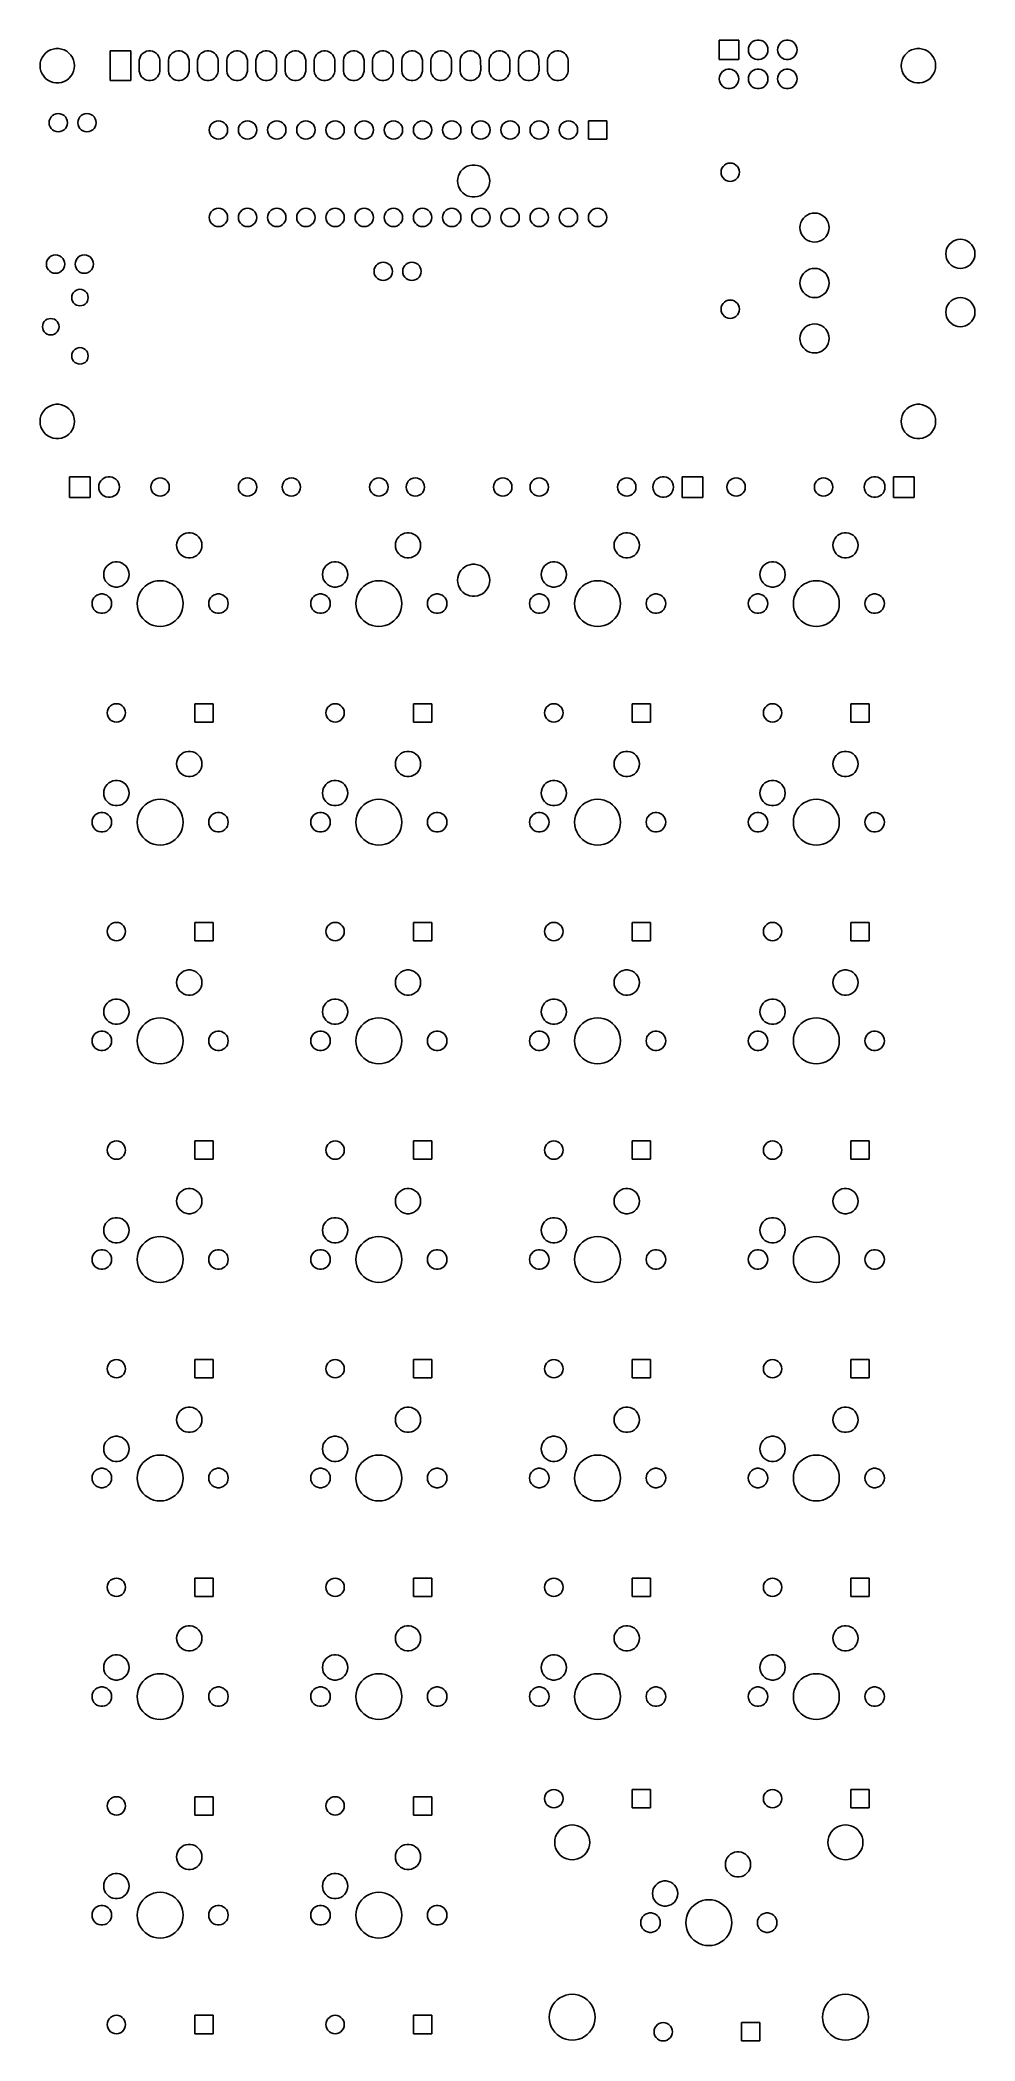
# Model space of a CAD drawing. Extents: x 1.29 to 4.49, y -7.63 to -0.77.
import ezdxf

# ---------------------------------------------------------------- set-up
doc = ezdxf.new("R2010")
doc.units = 0
doc.header["$MEASUREMENT"] = 0
doc.layers.add('BLACK', color=7, linetype='CONTINUOUS')

msp = doc.modelspace()

# ---------------------------------------------------------------- linework, layer by layer
at = {"layer": 'BLACK', "linetype": 'CONTINUOUS'}
for p, q in [((1.2954, -0.8264), (1.3007, -0.8182)), ((1.3007, -0.8182), (1.3073, -0.8111)), ((1.3073, -0.8111), (1.315, -0.8051)), ((1.315, -0.8051), (1.3236, -0.8004)), ((1.3236, -0.8004), (1.3328, -0.7973)), ((1.3328, -0.7973), (1.3424, -0.7956)), ((1.3424, -0.7956), (1.3522, -0.7956)), ((1.3522, -0.7956), (1.3618, -0.7973)), ((1.3618, -0.7973), (1.371, -0.8004)), ((1.371, -0.8004), (1.3796, -0.8051)), ((1.3796, -0.8051), (1.3873, -0.8111)), ((1.3873, -0.8111), (1.3939, -0.8182)), ((1.3939, -0.8182), (1.3992, -0.8264)), ((1.5284, -0.9057), (1.5284, -0.8033)), ((1.5284, -0.8033), (1.5992, -0.8033)), ((1.5992, -0.8033), (1.5992, -0.9057)), ((1.6299, -0.8285), (1.6326, -0.822)), ((1.6326, -0.822), (1.6364, -0.8163)), ((1.6364, -0.8163), (1.6413, -0.8114)), ((1.6413, -0.8114), (1.6471, -0.8075)), ((1.6471, -0.8075), (1.6535, -0.8048)), ((1.6535, -0.8048), (1.6603, -0.8035)), ((1.6603, -0.8035), (1.6673, -0.8035)), ((1.6673, -0.8035), (1.6741, -0.8048)), ((1.6741, -0.8048), (1.6805, -0.8075)), ((1.6805, -0.8075), (1.6863, -0.8114)), ((1.6863, -0.8114), (1.6912, -0.8163)), ((1.6912, -0.8163), (1.695, -0.822)), ((1.695, -0.822), (1.6977, -0.8285)), ((1.7299, -0.8285), (1.7326, -0.822)), ((1.7326, -0.822), (1.7364, -0.8163)), ((1.7364, -0.8163), (1.7413, -0.8114)), ((1.7413, -0.8114), (1.7471, -0.8075)), ((1.7471, -0.8075), (1.7535, -0.8048)), ((1.7535, -0.8048), (1.7603, -0.8035)), ((1.7603, -0.8035), (1.7673, -0.8035)), ((1.7673, -0.8035), (1.7741, -0.8048)), ((1.7741, -0.8048), (1.7805, -0.8075)), ((1.7805, -0.8075), (1.7863, -0.8114)), ((1.7863, -0.8114), (1.7912, -0.8163)), ((1.7912, -0.8163), (1.795, -0.822)), ((1.795, -0.822), (1.7977, -0.8285)), ((1.8299, -0.8285), (1.8326, -0.822)), ((1.8326, -0.822), (1.8364, -0.8163)), ((1.8364, -0.8163), (1.8413, -0.8114)), ((1.8413, -0.8114), (1.8471, -0.8075)), ((1.8471, -0.8075), (1.8535, -0.8048)), ((1.8535, -0.8048), (1.8603, -0.8035)), ((1.8603, -0.8035), (1.8673, -0.8035)), ((1.8673, -0.8035), (1.8741, -0.8048)), ((1.8741, -0.8048), (1.8805, -0.8075)), ((1.8805, -0.8075), (1.8863, -0.8114)), ((1.8863, -0.8114), (1.8912, -0.8163)), ((1.8912, -0.8163), (1.895, -0.822)), ((1.895, -0.822), (1.8977, -0.8285)), ((1.9299, -0.8285), (1.9326, -0.822)), ((1.9326, -0.822), (1.9364, -0.8163)), ((1.9364, -0.8163), (1.9413, -0.8114)), ((1.9413, -0.8114), (1.9471, -0.8075)), ((1.9471, -0.8075), (1.9535, -0.8048)), ((1.9535, -0.8048), (1.9603, -0.8035)), ((1.9603, -0.8035), (1.9673, -0.8035)), ((1.9673, -0.8035), (1.9741, -0.8048)), ((1.9741, -0.8048), (1.9805, -0.8075)), ((1.9805, -0.8075), (1.9863, -0.8114)), ((1.9863, -0.8114), (1.9912, -0.8163)), ((1.9912, -0.8163), (1.995, -0.822)), ((1.995, -0.822), (1.9977, -0.8285)), ((2.0299, -0.8285), (2.0326, -0.822)), ((2.0326, -0.822), (2.0364, -0.8163)), ((2.0364, -0.8163), (2.0413, -0.8114)), ((2.0413, -0.8114), (2.0471, -0.8075)), ((2.0471, -0.8075), (2.0535, -0.8048)), ((2.0535, -0.8048), (2.0603, -0.8035)), ((2.0603, -0.8035), (2.0673, -0.8035)), ((2.0673, -0.8035), (2.0741, -0.8048)), ((2.0741, -0.8048), (2.0805, -0.8075)), ((2.0805, -0.8075), (2.0863, -0.8114)), ((2.0863, -0.8114), (2.0912, -0.8163)), ((2.0912, -0.8163), (2.095, -0.822)), ((2.095, -0.822), (2.0977, -0.8285)), ((2.1299, -0.8285), (2.1326, -0.822)), ((2.1326, -0.822), (2.1364, -0.8163)), ((2.1364, -0.8163), (2.1413, -0.8114)), ((2.1413, -0.8114), (2.1471, -0.8075)), ((2.1471, -0.8075), (2.1535, -0.8048)), ((2.1535, -0.8048), (2.1603, -0.8035)), ((2.1603, -0.8035), (2.1673, -0.8035)), ((2.1673, -0.8035), (2.1741, -0.8048)), ((2.1741, -0.8048), (2.1805, -0.8075)), ((2.1805, -0.8075), (2.1863, -0.8114)), ((2.1863, -0.8114), (2.1912, -0.8163)), ((2.1912, -0.8163), (2.195, -0.822)), ((2.195, -0.822), (2.1977, -0.8285)), ((2.2299, -0.8285), (2.2326, -0.822)), ((2.2326, -0.822), (2.2364, -0.8163)), ((2.2364, -0.8163), (2.2413, -0.8114)), ((2.2413, -0.8114), (2.2471, -0.8075)), ((2.2471, -0.8075), (2.2535, -0.8048)), ((2.2535, -0.8048), (2.2603, -0.8035)), ((2.2603, -0.8035), (2.2673, -0.8035)), ((2.2673, -0.8035), (2.2741, -0.8048)), ((2.2741, -0.8048), (2.2805, -0.8075)), ((2.2805, -0.8075), (2.2863, -0.8114)), ((2.2863, -0.8114), (2.2912, -0.8163)), ((2.2912, -0.8163), (2.295, -0.822)), ((2.295, -0.822), (2.2977, -0.8285)), ((2.3299, -0.8285), (2.3326, -0.822)), ((2.3326, -0.822), (2.3364, -0.8163)), ((2.3364, -0.8163), (2.3413, -0.8114)), ((2.3413, -0.8114), (2.3471, -0.8075)), ((2.3471, -0.8075), (2.3535, -0.8048)), ((2.3535, -0.8048), (2.3603, -0.8035)), ((2.3603, -0.8035), (2.3673, -0.8035)), ((2.3673, -0.8035), (2.3741, -0.8048)), ((2.3741, -0.8048), (2.3805, -0.8075)), ((2.3805, -0.8075), (2.3863, -0.8114)), ((2.3863, -0.8114), (2.3912, -0.8163)), ((2.3912, -0.8163), (2.395, -0.822)), ((2.395, -0.822), (2.3977, -0.8285)), ((2.4299, -0.8285), (2.4326, -0.822)), ((2.4326, -0.822), (2.4364, -0.8163)), ((2.4364, -0.8163), (2.4413, -0.8114)), ((2.4413, -0.8114), (2.4471, -0.8075)), ((2.4471, -0.8075), (2.4535, -0.8048)), ((2.4535, -0.8048), (2.4603, -0.8035)), ((2.4603, -0.8035), (2.4673, -0.8035)), ((2.4673, -0.8035), (2.4741, -0.8048)), ((2.4741, -0.8048), (2.4805, -0.8075)), ((2.4805, -0.8075), (2.4863, -0.8114)), ((2.4863, -0.8114), (2.4912, -0.8163)), ((2.4912, -0.8163), (2.495, -0.822)), ((2.495, -0.822), (2.4977, -0.8285)), ((2.5299, -0.8285), (2.5326, -0.822)), ((2.5326, -0.822), (2.5364, -0.8163)), ((2.5364, -0.8163), (2.5413, -0.8114)), ((2.5413, -0.8114), (2.5471, -0.8075)), ((2.5471, -0.8075), (2.5535, -0.8048)), ((2.5535, -0.8048), (2.5603, -0.8035)), ((2.5603, -0.8035), (2.5673, -0.8035)), ((2.5673, -0.8035), (2.5741, -0.8048)), ((2.5741, -0.8048), (2.5805, -0.8075)), ((2.5805, -0.8075), (2.5863, -0.8114)), ((2.5863, -0.8114), (2.5912, -0.8163)), ((2.5912, -0.8163), (2.595, -0.822)), ((2.595, -0.822), (2.5977, -0.8285)), ((2.6299, -0.8285), (2.6326, -0.822)), ((2.6326, -0.822), (2.6364, -0.8163)), ((2.6364, -0.8163), (2.6413, -0.8114)), ((2.6413, -0.8114), (2.6471, -0.8075)), ((2.6471, -0.8075), (2.6535, -0.8048)), ((2.6535, -0.8048), (2.6603, -0.8035)), ((2.6603, -0.8035), (2.6673, -0.8035)), ((2.6673, -0.8035), (2.6741, -0.8048)), ((2.6741, -0.8048), (2.6805, -0.8075)), ((2.6805, -0.8075), (2.6863, -0.8114)), ((2.6863, -0.8114), (2.6912, -0.8163)), ((2.6912, -0.8163), (2.695, -0.822)), ((2.695, -0.822), (2.6977, -0.8285)), ((2.7299, -0.8285), (2.7326, -0.822)), ((2.7326, -0.822), (2.7364, -0.8163)), ((2.7364, -0.8163), (2.7413, -0.8114)), ((2.7413, -0.8114), (2.7471, -0.8075)), ((2.7471, -0.8075), (2.7535, -0.8048)), ((2.7535, -0.8048), (2.7603, -0.8035)), ((2.7603, -0.8035), (2.7673, -0.8035)), ((2.7673, -0.8035), (2.7741, -0.8048)), ((2.7741, -0.8048), (2.7805, -0.8075)), ((2.7805, -0.8075), (2.7863, -0.8114)), ((2.7863, -0.8114), (2.7912, -0.8163)), ((2.7912, -0.8163), (2.795, -0.822)), ((2.795, -0.822), (2.7977, -0.8285)), ((2.8299, -0.8285), (2.8326, -0.822)), ((2.8326, -0.822), (2.8364, -0.8163)), ((2.8364, -0.8163), (2.8413, -0.8114)), ((2.8413, -0.8114), (2.8471, -0.8075)), ((2.8471, -0.8075), (2.8535, -0.8048)), ((2.8535, -0.8048), (2.8603, -0.8035)), ((2.8603, -0.8035), (2.8673, -0.8035)), ((2.8673, -0.8035), (2.8741, -0.8048)), ((2.8741, -0.8048), (2.8805, -0.8075)), ((2.8805, -0.8075), (2.8863, -0.8114)), ((2.8863, -0.8114), (2.8912, -0.8163)), ((2.8912, -0.8163), (2.895, -0.822)), ((2.895, -0.822), (2.8977, -0.8285)), ((2.9299, -0.8285), (2.9326, -0.822)), ((2.9326, -0.822), (2.9364, -0.8163)), ((2.9364, -0.8163), (2.9413, -0.8114)), ((2.9413, -0.8114), (2.9471, -0.8075)), ((2.9471, -0.8075), (2.9535, -0.8048)), ((2.9535, -0.8048), (2.9603, -0.8035)), ((2.9603, -0.8035), (2.9673, -0.8035)), ((2.9673, -0.8035), (2.9741, -0.8048)), ((2.9741, -0.8048), (2.9805, -0.8075)), ((2.9805, -0.8075), (2.9863, -0.8114)), ((2.9863, -0.8114), (2.9912, -0.8163)), ((2.9912, -0.8163), (2.995, -0.822)), ((2.995, -0.822), (2.9977, -0.8285)), ((3.0299, -0.8285), (3.0326, -0.822)), ((3.0326, -0.822), (3.0364, -0.8163)), ((3.0364, -0.8163), (3.0413, -0.8114)), ((3.0413, -0.8114), (3.0471, -0.8075)), ((3.0471, -0.8075), (3.0535, -0.8048)), ((3.0535, -0.8048), (3.0603, -0.8035)), ((3.0603, -0.8035), (3.0673, -0.8035)), ((3.0673, -0.8035), (3.0741, -0.8048)), ((3.0741, -0.8048), (3.0805, -0.8075)), ((3.0805, -0.8075), (3.0863, -0.8114)), ((3.0863, -0.8114), (3.0912, -0.8163)), ((3.0912, -0.8163), (3.095, -0.822)), ((3.095, -0.822), (3.0977, -0.8285)), ((3.6171, -0.8333), (3.6171, -0.7663)), ((3.6171, -0.7663), (3.6841, -0.7663)), ((3.6841, -0.7663), (3.6841, -0.8333)), ((3.7171, -0.7998), (3.7179, -0.7928)), ((3.7179, -0.8068), (3.7171, -0.7998)), ((3.7179, -0.7928), (3.72, -0.7862)), ((3.72, -0.8134), (3.7179, -0.8068)), ((3.72, -0.7862), (3.7235, -0.7801)), ((3.7235, -0.8195), (3.72, -0.8134)), ((3.7235, -0.7801), (3.7282, -0.7749)), ((3.7282, -0.8247), (3.7235, -0.8195)), ((3.7282, -0.7749), (3.7339, -0.7708)), ((3.7339, -0.7708), (3.7402, -0.768)), ((3.7402, -0.768), (3.7471, -0.7665)), ((3.7471, -0.7665), (3.7541, -0.7665)), ((3.7541, -0.7665), (3.7609, -0.768)), ((3.7609, -0.768), (3.7673, -0.7708)), ((3.7673, -0.7708), (3.773, -0.7749)), ((3.773, -0.7749), (3.7777, -0.7801)), ((3.7777, -0.8195), (3.773, -0.8247)), ((3.7777, -0.7801), (3.7812, -0.7862)), ((3.7812, -0.8134), (3.7777, -0.8195)), ((3.7812, -0.7862), (3.7833, -0.7928)), ((3.7833, -0.8068), (3.7812, -0.8134)), ((3.7833, -0.7928), (3.7841, -0.7998)), ((3.7841, -0.7998), (3.7833, -0.8068)), ((3.8171, -0.7998), (3.8179, -0.7928)), ((3.8179, -0.8068), (3.8171, -0.7998)), ((3.8179, -0.7928), (3.82, -0.7862)), ((3.82, -0.8134), (3.8179, -0.8068)), ((3.82, -0.7862), (3.8235, -0.7801)), ((3.8235, -0.8195), (3.82, -0.8134)), ((3.8235, -0.7801), (3.8282, -0.7749)), ((3.8282, -0.8247), (3.8235, -0.8195)), ((3.8282, -0.7749), (3.8339, -0.7708)), ((3.8339, -0.7708), (3.8402, -0.768)), ((3.8402, -0.768), (3.8471, -0.7665)), ((3.8471, -0.7665), (3.8541, -0.7665)), ((3.8541, -0.7665), (3.8609, -0.768)), ((3.8609, -0.768), (3.8673, -0.7708)), ((3.8673, -0.7708), (3.873, -0.7749)), ((3.873, -0.7749), (3.8777, -0.7801)), ((3.8777, -0.8195), (3.873, -0.8247)), ((3.8777, -0.7801), (3.8812, -0.7862)), ((3.8812, -0.8134), (3.8777, -0.8195)), ((3.8812, -0.7862), (3.8833, -0.7928)), ((3.8833, -0.8068), (3.8812, -0.8134)), ((3.8833, -0.7928), (3.8841, -0.7998)), ((3.8841, -0.7998), (3.8833, -0.8068)), ((4.2481, -0.8264), (4.2534, -0.8182)), ((4.2534, -0.8182), (4.26, -0.8111)), ((4.26, -0.8111), (4.2677, -0.8051)), ((4.2677, -0.8051), (4.2763, -0.8004)), ((4.2763, -0.8004), (4.2855, -0.7973)), ((4.2855, -0.7973), (4.2951, -0.7956)), ((4.2951, -0.7956), (4.3049, -0.7956)), ((4.3049, -0.7956), (4.3145, -0.7973)), ((4.3145, -0.7973), (4.3237, -0.8004)), ((4.3237, -0.8004), (4.3323, -0.8051)), ((4.3323, -0.8051), (4.34, -0.8111)), ((4.34, -0.8111), (4.3466, -0.8182)), ((4.3466, -0.8182), (4.352, -0.8264)), ((1.2882, -0.8545), (1.2891, -0.8448)), ((1.2891, -0.8642), (1.2882, -0.8545)), ((1.2891, -0.8448), (1.2914, -0.8353)), ((1.2914, -0.8737), (1.2891, -0.8642)), ((1.2914, -0.8353), (1.2954, -0.8264)), ((1.2954, -0.8826), (1.2914, -0.8737)), ((1.3007, -0.8908), (1.2954, -0.8826)), ((1.3073, -0.8979), (1.3007, -0.8908)), ((1.3939, -0.8908), (1.3873, -0.8979)), ((1.3992, -0.8826), (1.3939, -0.8908)), ((1.3992, -0.8264), (1.4032, -0.8353)), ((1.4032, -0.8737), (1.3992, -0.8826)), ((1.4032, -0.8353), (1.4055, -0.8448)), ((1.4055, -0.8642), (1.4032, -0.8737)), ((1.4055, -0.8448), (1.4064, -0.8545)), ((1.4064, -0.8545), (1.4055, -0.8642)), ((1.6284, -0.8388), (1.6285, -0.8353)), ((1.6285, -0.8737), (1.6284, -0.8388)), ((1.6285, -0.8353), (1.6299, -0.8285)), ((1.6299, -0.8805), (1.6285, -0.8737)), ((1.6326, -0.887), (1.6299, -0.8805)), ((1.6364, -0.8927), (1.6326, -0.887)), ((1.695, -0.887), (1.6912, -0.8927)), ((1.6977, -0.8805), (1.695, -0.887)), ((1.6977, -0.8285), (1.6991, -0.8353)), ((1.6991, -0.8737), (1.6977, -0.8805)), ((1.6991, -0.8353), (1.6992, -0.8702)), ((1.6992, -0.8702), (1.6991, -0.8737)), ((1.7284, -0.8388), (1.7285, -0.8353)), ((1.7285, -0.8737), (1.7284, -0.8388)), ((1.7285, -0.8353), (1.7299, -0.8285)), ((1.7299, -0.8805), (1.7285, -0.8737)), ((1.7326, -0.887), (1.7299, -0.8805)), ((1.7364, -0.8927), (1.7326, -0.887)), ((1.795, -0.887), (1.7912, -0.8927)), ((1.7977, -0.8805), (1.795, -0.887)), ((1.7977, -0.8285), (1.7991, -0.8353)), ((1.7991, -0.8737), (1.7977, -0.8805)), ((1.7991, -0.8353), (1.7992, -0.8702)), ((1.7992, -0.8702), (1.7991, -0.8737)), ((1.8284, -0.8388), (1.8285, -0.8353)), ((1.8285, -0.8737), (1.8284, -0.8388)), ((1.8285, -0.8353), (1.8299, -0.8285)), ((1.8299, -0.8805), (1.8285, -0.8737)), ((1.8326, -0.887), (1.8299, -0.8805)), ((1.8364, -0.8927), (1.8326, -0.887)), ((1.895, -0.887), (1.8912, -0.8927)), ((1.8977, -0.8805), (1.895, -0.887)), ((1.8977, -0.8285), (1.8991, -0.8353)), ((1.8991, -0.8737), (1.8977, -0.8805)), ((1.8991, -0.8353), (1.8992, -0.8702)), ((1.8992, -0.8702), (1.8991, -0.8737)), ((1.9284, -0.8388), (1.9285, -0.8353)), ((1.9285, -0.8737), (1.9284, -0.8388)), ((1.9285, -0.8353), (1.9299, -0.8285)), ((1.9299, -0.8805), (1.9285, -0.8737)), ((1.9326, -0.887), (1.9299, -0.8805)), ((1.9364, -0.8927), (1.9326, -0.887)), ((1.995, -0.887), (1.9912, -0.8927)), ((1.9977, -0.8805), (1.995, -0.887)), ((1.9977, -0.8285), (1.9991, -0.8353)), ((1.9991, -0.8737), (1.9977, -0.8805)), ((1.9991, -0.8353), (1.9992, -0.8702)), ((1.9992, -0.8702), (1.9991, -0.8737)), ((2.0284, -0.8388), (2.0285, -0.8353)), ((2.0285, -0.8737), (2.0284, -0.8388)), ((2.0285, -0.8353), (2.0299, -0.8285)), ((2.0299, -0.8805), (2.0285, -0.8737)), ((2.0326, -0.887), (2.0299, -0.8805)), ((2.0364, -0.8927), (2.0326, -0.887)), ((2.095, -0.887), (2.0912, -0.8927)), ((2.0977, -0.8805), (2.095, -0.887)), ((2.0977, -0.8285), (2.0991, -0.8353)), ((2.0991, -0.8737), (2.0977, -0.8805)), ((2.0991, -0.8353), (2.0992, -0.8702)), ((2.0992, -0.8702), (2.0991, -0.8737)), ((2.1284, -0.8388), (2.1285, -0.8353)), ((2.1285, -0.8737), (2.1284, -0.8388)), ((2.1285, -0.8353), (2.1299, -0.8285)), ((2.1299, -0.8805), (2.1285, -0.8737)), ((2.1326, -0.887), (2.1299, -0.8805)), ((2.1364, -0.8927), (2.1326, -0.887)), ((2.195, -0.887), (2.1912, -0.8927)), ((2.1977, -0.8805), (2.195, -0.887)), ((2.1977, -0.8285), (2.1991, -0.8353)), ((2.1991, -0.8737), (2.1977, -0.8805)), ((2.1991, -0.8353), (2.1992, -0.8702)), ((2.1992, -0.8702), (2.1991, -0.8737)), ((2.2284, -0.8388), (2.2285, -0.8353)), ((2.2285, -0.8737), (2.2284, -0.8388)), ((2.2285, -0.8353), (2.2299, -0.8285)), ((2.2299, -0.8805), (2.2285, -0.8737)), ((2.2326, -0.887), (2.2299, -0.8805)), ((2.2364, -0.8927), (2.2326, -0.887)), ((2.295, -0.887), (2.2912, -0.8927)), ((2.2977, -0.8805), (2.295, -0.887)), ((2.2977, -0.8285), (2.2991, -0.8353)), ((2.2991, -0.8737), (2.2977, -0.8805)), ((2.2991, -0.8353), (2.2992, -0.8702)), ((2.2992, -0.8702), (2.2991, -0.8737)), ((2.3284, -0.8388), (2.3285, -0.8353)), ((2.3285, -0.8737), (2.3284, -0.8388)), ((2.3285, -0.8353), (2.3299, -0.8285)), ((2.3299, -0.8805), (2.3285, -0.8737)), ((2.3326, -0.887), (2.3299, -0.8805)), ((2.3364, -0.8927), (2.3326, -0.887)), ((2.395, -0.887), (2.3912, -0.8927)), ((2.3977, -0.8805), (2.395, -0.887)), ((2.3977, -0.8285), (2.3991, -0.8353)), ((2.3991, -0.8737), (2.3977, -0.8805)), ((2.3991, -0.8353), (2.3992, -0.8702)), ((2.3992, -0.8702), (2.3991, -0.8737)), ((2.4284, -0.8388), (2.4285, -0.8353)), ((2.4285, -0.8737), (2.4284, -0.8388)), ((2.4285, -0.8353), (2.4299, -0.8285)), ((2.4299, -0.8805), (2.4285, -0.8737)), ((2.4326, -0.887), (2.4299, -0.8805)), ((2.4364, -0.8927), (2.4326, -0.887)), ((2.495, -0.887), (2.4912, -0.8927)), ((2.4977, -0.8805), (2.495, -0.887)), ((2.4977, -0.8285), (2.4991, -0.8353)), ((2.4991, -0.8737), (2.4977, -0.8805)), ((2.4991, -0.8353), (2.4992, -0.8702)), ((2.4992, -0.8702), (2.4991, -0.8737)), ((2.5284, -0.8388), (2.5285, -0.8353)), ((2.5285, -0.8737), (2.5284, -0.8388)), ((2.5285, -0.8353), (2.5299, -0.8285)), ((2.5299, -0.8805), (2.5285, -0.8737)), ((2.5326, -0.887), (2.5299, -0.8805)), ((2.5364, -0.8927), (2.5326, -0.887)), ((2.595, -0.887), (2.5912, -0.8927)), ((2.5977, -0.8805), (2.595, -0.887)), ((2.5977, -0.8285), (2.5991, -0.8353)), ((2.5991, -0.8737), (2.5977, -0.8805)), ((2.5991, -0.8353), (2.5992, -0.8702)), ((2.5992, -0.8702), (2.5991, -0.8737)), ((2.6284, -0.8388), (2.6285, -0.8353)), ((2.6285, -0.8737), (2.6284, -0.8388)), ((2.6285, -0.8353), (2.6299, -0.8285)), ((2.6299, -0.8805), (2.6285, -0.8737)), ((2.6326, -0.887), (2.6299, -0.8805)), ((2.6364, -0.8927), (2.6326, -0.887)), ((2.695, -0.887), (2.6912, -0.8927)), ((2.6977, -0.8805), (2.695, -0.887)), ((2.6977, -0.8285), (2.6991, -0.8353)), ((2.6991, -0.8737), (2.6977, -0.8805)), ((2.6991, -0.8353), (2.6992, -0.8702)), ((2.6992, -0.8702), (2.6991, -0.8737)), ((2.7284, -0.8388), (2.7285, -0.8353)), ((2.7285, -0.8737), (2.7284, -0.8388)), ((2.7285, -0.8353), (2.7299, -0.8285)), ((2.7299, -0.8805), (2.7285, -0.8737)), ((2.7326, -0.887), (2.7299, -0.8805)), ((2.7364, -0.8927), (2.7326, -0.887)), ((2.795, -0.887), (2.7912, -0.8927)), ((2.7977, -0.8805), (2.795, -0.887)), ((2.7977, -0.8285), (2.7991, -0.8353)), ((2.7991, -0.8737), (2.7977, -0.8805)), ((2.7991, -0.8353), (2.7992, -0.8702)), ((2.7992, -0.8702), (2.7991, -0.8737)), ((2.8284, -0.8388), (2.8285, -0.8353)), ((2.8285, -0.8737), (2.8284, -0.8388)), ((2.8285, -0.8353), (2.8299, -0.8285)), ((2.8299, -0.8805), (2.8285, -0.8737)), ((2.8326, -0.887), (2.8299, -0.8805)), ((2.8364, -0.8927), (2.8326, -0.887)), ((2.895, -0.887), (2.8912, -0.8927)), ((2.8977, -0.8805), (2.895, -0.887)), ((2.8977, -0.8285), (2.8991, -0.8353)), ((2.8991, -0.8737), (2.8977, -0.8805)), ((2.8991, -0.8353), (2.8992, -0.8702)), ((2.8992, -0.8702), (2.8991, -0.8737)), ((2.9284, -0.8388), (2.9285, -0.8353)), ((2.9285, -0.8737), (2.9284, -0.8388)), ((2.9285, -0.8353), (2.9299, -0.8285)), ((2.9299, -0.8805), (2.9285, -0.8737)), ((2.9326, -0.887), (2.9299, -0.8805)), ((2.9364, -0.8927), (2.9326, -0.887)), ((2.995, -0.887), (2.9912, -0.8927)), ((2.9977, -0.8805), (2.995, -0.887)), ((2.9977, -0.8285), (2.9991, -0.8353)), ((2.9991, -0.8737), (2.9977, -0.8805)), ((2.9991, -0.8353), (2.9992, -0.8702)), ((2.9992, -0.8702), (2.9991, -0.8737)), ((3.0284, -0.8388), (3.0285, -0.8353)), ((3.0285, -0.8737), (3.0284, -0.8388)), ((3.0285, -0.8353), (3.0299, -0.8285)), ((3.0299, -0.8805), (3.0285, -0.8737)), ((3.0326, -0.887), (3.0299, -0.8805)), ((3.0364, -0.8927), (3.0326, -0.887)), ((3.095, -0.887), (3.0912, -0.8927)), ((3.0977, -0.8805), (3.095, -0.887)), ((3.0977, -0.8285), (3.0991, -0.8353)), ((3.0991, -0.8737), (3.0977, -0.8805)), ((3.0991, -0.8353), (3.0992, -0.8702)), ((3.0992, -0.8702), (3.0991, -0.8737)), ((3.6841, -0.8333), (3.6171, -0.8333)), ((3.6179, -0.8928), (3.62, -0.8862)), ((3.62, -0.8862), (3.6235, -0.8801)), ((3.6235, -0.8801), (3.6282, -0.8749)), ((3.6282, -0.8749), (3.6339, -0.8708)), ((3.6339, -0.8708), (3.6402, -0.868)), ((3.6402, -0.868), (3.6471, -0.8665)), ((3.6471, -0.8665), (3.6541, -0.8665)), ((3.6541, -0.8665), (3.6609, -0.868)), ((3.6609, -0.868), (3.6673, -0.8708)), ((3.6673, -0.8708), (3.673, -0.8749)), ((3.673, -0.8749), (3.6777, -0.8801)), ((3.6777, -0.8801), (3.6812, -0.8862)), ((3.6812, -0.8862), (3.6833, -0.8928)), ((3.7179, -0.8928), (3.72, -0.8862)), ((3.72, -0.8862), (3.7235, -0.8801)), ((3.7235, -0.8801), (3.7282, -0.8749)), ((3.7339, -0.8288), (3.7282, -0.8247)), ((3.7282, -0.8749), (3.7339, -0.8708)), ((3.7402, -0.8316), (3.7339, -0.8288)), ((3.7339, -0.8708), (3.7402, -0.868)), ((3.7471, -0.8331), (3.7402, -0.8316)), ((3.7402, -0.868), (3.7471, -0.8665)), ((3.7541, -0.8331), (3.7471, -0.8331)), ((3.7471, -0.8665), (3.7541, -0.8665)), ((3.7609, -0.8316), (3.7541, -0.8331)), ((3.7541, -0.8665), (3.7609, -0.868)), ((3.7673, -0.8288), (3.7609, -0.8316)), ((3.7609, -0.868), (3.7673, -0.8708)), ((3.773, -0.8247), (3.7673, -0.8288)), ((3.7673, -0.8708), (3.773, -0.8749)), ((3.773, -0.8749), (3.7777, -0.8801)), ((3.7777, -0.8801), (3.7812, -0.8862)), ((3.7812, -0.8862), (3.7833, -0.8928)), ((3.8179, -0.8928), (3.82, -0.8862)), ((3.82, -0.8862), (3.8235, -0.8801)), ((3.8235, -0.8801), (3.8282, -0.8749)), ((3.8339, -0.8288), (3.8282, -0.8247)), ((3.8282, -0.8749), (3.8339, -0.8708)), ((3.8402, -0.8316), (3.8339, -0.8288)), ((3.8339, -0.8708), (3.8402, -0.868)), ((3.8471, -0.8331), (3.8402, -0.8316)), ((3.8402, -0.868), (3.8471, -0.8665)), ((3.8541, -0.8331), (3.8471, -0.8331)), ((3.8471, -0.8665), (3.8541, -0.8665)), ((3.8609, -0.8316), (3.8541, -0.8331)), ((3.8541, -0.8665), (3.8609, -0.868)), ((3.8673, -0.8288), (3.8609, -0.8316)), ((3.8609, -0.868), (3.8673, -0.8708)), ((3.873, -0.8247), (3.8673, -0.8288)), ((3.8673, -0.8708), (3.873, -0.8749)), ((3.873, -0.8749), (3.8777, -0.8801)), ((3.8777, -0.8801), (3.8812, -0.8862)), ((3.8812, -0.8862), (3.8833, -0.8928)), ((4.241, -0.8545), (4.2418, -0.8448)), ((4.2418, -0.8642), (4.241, -0.8545)), ((4.2418, -0.8448), (4.2442, -0.8353)), ((4.2442, -0.8737), (4.2418, -0.8642)), ((4.2442, -0.8353), (4.2481, -0.8264)), ((4.2481, -0.8826), (4.2442, -0.8737)), ((4.2534, -0.8908), (4.2481, -0.8826)), ((4.26, -0.8979), (4.2534, -0.8908)), ((4.3466, -0.8908), (4.34, -0.8979)), ((4.352, -0.8826), (4.3466, -0.8908)), ((4.352, -0.8264), (4.3559, -0.8353)), ((4.3559, -0.8737), (4.352, -0.8826)), ((4.3559, -0.8353), (4.3583, -0.8448)), ((4.3583, -0.8642), (4.3559, -0.8737)), ((4.3583, -0.8448), (4.3591, -0.8545)), ((4.3591, -0.8545), (4.3583, -0.8642)), ((1.315, -0.9039), (1.3073, -0.8979)), ((1.3236, -0.9086), (1.315, -0.9039)), ((1.3328, -0.9117), (1.3236, -0.9086)), ((1.3424, -0.9134), (1.3328, -0.9117)), ((1.3522, -0.9134), (1.3424, -0.9134)), ((1.3618, -0.9117), (1.3522, -0.9134)), ((1.371, -0.9086), (1.3618, -0.9117)), ((1.3796, -0.9039), (1.371, -0.9086)), ((1.3873, -0.8979), (1.3796, -0.9039)), ((1.5992, -0.9057), (1.5284, -0.9057)), ((1.6413, -0.8976), (1.6364, -0.8927)), ((1.6471, -0.9015), (1.6413, -0.8976)), ((1.6535, -0.9042), (1.6471, -0.9015)), ((1.6603, -0.9055), (1.6535, -0.9042)), ((1.6673, -0.9055), (1.6603, -0.9055)), ((1.6741, -0.9042), (1.6673, -0.9055)), ((1.6805, -0.9015), (1.6741, -0.9042)), ((1.6863, -0.8976), (1.6805, -0.9015)), ((1.6912, -0.8927), (1.6863, -0.8976)), ((1.7413, -0.8976), (1.7364, -0.8927)), ((1.7471, -0.9015), (1.7413, -0.8976)), ((1.7535, -0.9042), (1.7471, -0.9015)), ((1.7603, -0.9055), (1.7535, -0.9042)), ((1.7673, -0.9055), (1.7603, -0.9055)), ((1.7741, -0.9042), (1.7673, -0.9055)), ((1.7805, -0.9015), (1.7741, -0.9042)), ((1.7863, -0.8976), (1.7805, -0.9015)), ((1.7912, -0.8927), (1.7863, -0.8976)), ((1.8413, -0.8976), (1.8364, -0.8927)), ((1.8471, -0.9015), (1.8413, -0.8976)), ((1.8535, -0.9042), (1.8471, -0.9015)), ((1.8603, -0.9055), (1.8535, -0.9042)), ((1.8673, -0.9055), (1.8603, -0.9055)), ((1.8741, -0.9042), (1.8673, -0.9055)), ((1.8805, -0.9015), (1.8741, -0.9042)), ((1.8863, -0.8976), (1.8805, -0.9015)), ((1.8912, -0.8927), (1.8863, -0.8976)), ((1.9413, -0.8976), (1.9364, -0.8927)), ((1.9471, -0.9015), (1.9413, -0.8976)), ((1.9535, -0.9042), (1.9471, -0.9015)), ((1.9603, -0.9055), (1.9535, -0.9042)), ((1.9673, -0.9055), (1.9603, -0.9055)), ((1.9741, -0.9042), (1.9673, -0.9055)), ((1.9805, -0.9015), (1.9741, -0.9042)), ((1.9863, -0.8976), (1.9805, -0.9015)), ((1.9912, -0.8927), (1.9863, -0.8976)), ((2.0413, -0.8976), (2.0364, -0.8927)), ((2.0471, -0.9015), (2.0413, -0.8976)), ((2.0535, -0.9042), (2.0471, -0.9015)), ((2.0603, -0.9055), (2.0535, -0.9042)), ((2.0673, -0.9055), (2.0603, -0.9055)), ((2.0741, -0.9042), (2.0673, -0.9055)), ((2.0805, -0.9015), (2.0741, -0.9042)), ((2.0863, -0.8976), (2.0805, -0.9015)), ((2.0912, -0.8927), (2.0863, -0.8976)), ((2.1413, -0.8976), (2.1364, -0.8927)), ((2.1471, -0.9015), (2.1413, -0.8976)), ((2.1535, -0.9042), (2.1471, -0.9015)), ((2.1603, -0.9055), (2.1535, -0.9042)), ((2.1673, -0.9055), (2.1603, -0.9055)), ((2.1741, -0.9042), (2.1673, -0.9055)), ((2.1805, -0.9015), (2.1741, -0.9042)), ((2.1863, -0.8976), (2.1805, -0.9015)), ((2.1912, -0.8927), (2.1863, -0.8976)), ((2.2413, -0.8976), (2.2364, -0.8927)), ((2.2471, -0.9015), (2.2413, -0.8976)), ((2.2535, -0.9042), (2.2471, -0.9015)), ((2.2603, -0.9055), (2.2535, -0.9042)), ((2.2673, -0.9055), (2.2603, -0.9055)), ((2.2741, -0.9042), (2.2673, -0.9055)), ((2.2805, -0.9015), (2.2741, -0.9042)), ((2.2863, -0.8976), (2.2805, -0.9015)), ((2.2912, -0.8927), (2.2863, -0.8976)), ((2.3413, -0.8976), (2.3364, -0.8927)), ((2.3471, -0.9015), (2.3413, -0.8976)), ((2.3535, -0.9042), (2.3471, -0.9015)), ((2.3603, -0.9055), (2.3535, -0.9042)), ((2.3673, -0.9055), (2.3603, -0.9055)), ((2.3741, -0.9042), (2.3673, -0.9055)), ((2.3805, -0.9015), (2.3741, -0.9042)), ((2.3863, -0.8976), (2.3805, -0.9015)), ((2.3912, -0.8927), (2.3863, -0.8976)), ((2.4413, -0.8976), (2.4364, -0.8927)), ((2.4471, -0.9015), (2.4413, -0.8976)), ((2.4535, -0.9042), (2.4471, -0.9015)), ((2.4603, -0.9055), (2.4535, -0.9042)), ((2.4673, -0.9055), (2.4603, -0.9055)), ((2.4741, -0.9042), (2.4673, -0.9055)), ((2.4805, -0.9015), (2.4741, -0.9042)), ((2.4863, -0.8976), (2.4805, -0.9015)), ((2.4912, -0.8927), (2.4863, -0.8976)), ((2.5413, -0.8976), (2.5364, -0.8927)), ((2.5471, -0.9015), (2.5413, -0.8976)), ((2.5535, -0.9042), (2.5471, -0.9015)), ((2.5603, -0.9055), (2.5535, -0.9042)), ((2.5673, -0.9055), (2.5603, -0.9055)), ((2.5741, -0.9042), (2.5673, -0.9055)), ((2.5805, -0.9015), (2.5741, -0.9042)), ((2.5863, -0.8976), (2.5805, -0.9015)), ((2.5912, -0.8927), (2.5863, -0.8976)), ((2.6413, -0.8976), (2.6364, -0.8927)), ((2.6471, -0.9015), (2.6413, -0.8976)), ((2.6535, -0.9042), (2.6471, -0.9015)), ((2.6603, -0.9055), (2.6535, -0.9042)), ((2.6673, -0.9055), (2.6603, -0.9055)), ((2.6741, -0.9042), (2.6673, -0.9055)), ((2.6805, -0.9015), (2.6741, -0.9042)), ((2.6863, -0.8976), (2.6805, -0.9015)), ((2.6912, -0.8927), (2.6863, -0.8976)), ((2.7413, -0.8976), (2.7364, -0.8927)), ((2.7471, -0.9015), (2.7413, -0.8976)), ((2.7535, -0.9042), (2.7471, -0.9015)), ((2.7603, -0.9055), (2.7535, -0.9042)), ((2.7673, -0.9055), (2.7603, -0.9055)), ((2.7741, -0.9042), (2.7673, -0.9055)), ((2.7805, -0.9015), (2.7741, -0.9042)), ((2.7863, -0.8976), (2.7805, -0.9015)), ((2.7912, -0.8927), (2.7863, -0.8976)), ((2.8413, -0.8976), (2.8364, -0.8927)), ((2.8471, -0.9015), (2.8413, -0.8976)), ((2.8535, -0.9042), (2.8471, -0.9015)), ((2.8603, -0.9055), (2.8535, -0.9042)), ((2.8673, -0.9055), (2.8603, -0.9055)), ((2.8741, -0.9042), (2.8673, -0.9055)), ((2.8805, -0.9015), (2.8741, -0.9042)), ((2.8863, -0.8976), (2.8805, -0.9015)), ((2.8912, -0.8927), (2.8863, -0.8976)), ((2.9413, -0.8976), (2.9364, -0.8927)), ((2.9471, -0.9015), (2.9413, -0.8976)), ((2.9535, -0.9042), (2.9471, -0.9015)), ((2.9603, -0.9055), (2.9535, -0.9042)), ((2.9673, -0.9055), (2.9603, -0.9055)), ((2.9741, -0.9042), (2.9673, -0.9055)), ((2.9805, -0.9015), (2.9741, -0.9042)), ((2.9863, -0.8976), (2.9805, -0.9015)), ((2.9912, -0.8927), (2.9863, -0.8976)), ((3.0413, -0.8976), (3.0364, -0.8927)), ((3.0471, -0.9015), (3.0413, -0.8976)), ((3.0535, -0.9042), (3.0471, -0.9015)), ((3.0603, -0.9055), (3.0535, -0.9042)), ((3.0673, -0.9055), (3.0603, -0.9055)), ((3.0741, -0.9042), (3.0673, -0.9055)), ((3.0805, -0.9015), (3.0741, -0.9042)), ((3.0863, -0.8976), (3.0805, -0.9015)), ((3.0912, -0.8927), (3.0863, -0.8976)), ((3.6171, -0.8998), (3.6179, -0.8928)), ((3.6179, -0.9068), (3.6171, -0.8998)), ((3.62, -0.9134), (3.6179, -0.9068)), ((3.6235, -0.9195), (3.62, -0.9134)), ((3.6282, -0.9247), (3.6235, -0.9195)), ((3.6339, -0.9288), (3.6282, -0.9247)), ((3.6402, -0.9316), (3.6339, -0.9288)), ((3.6471, -0.9331), (3.6402, -0.9316)), ((3.6541, -0.9331), (3.6471, -0.9331)), ((3.6609, -0.9316), (3.6541, -0.9331)), ((3.6673, -0.9288), (3.6609, -0.9316)), ((3.673, -0.9247), (3.6673, -0.9288)), ((3.6777, -0.9195), (3.673, -0.9247)), ((3.6812, -0.9134), (3.6777, -0.9195)), ((3.6833, -0.9068), (3.6812, -0.9134)), ((3.6833, -0.8928), (3.6841, -0.8998)), ((3.6841, -0.8998), (3.6833, -0.9068)), ((3.7171, -0.8998), (3.7179, -0.8928)), ((3.7179, -0.9068), (3.7171, -0.8998)), ((3.72, -0.9134), (3.7179, -0.9068)), ((3.7235, -0.9195), (3.72, -0.9134)), ((3.7282, -0.9247), (3.7235, -0.9195)), ((3.7339, -0.9288), (3.7282, -0.9247)), ((3.7402, -0.9316), (3.7339, -0.9288)), ((3.7471, -0.9331), (3.7402, -0.9316)), ((3.7541, -0.9331), (3.7471, -0.9331)), ((3.7609, -0.9316), (3.7541, -0.9331)), ((3.7673, -0.9288), (3.7609, -0.9316)), ((3.773, -0.9247), (3.7673, -0.9288)), ((3.7777, -0.9195), (3.773, -0.9247)), ((3.7812, -0.9134), (3.7777, -0.9195)), ((3.7833, -0.9068), (3.7812, -0.9134)), ((3.7833, -0.8928), (3.7841, -0.8998)), ((3.7841, -0.8998), (3.7833, -0.9068)), ((3.8171, -0.8998), (3.8179, -0.8928)), ((3.8179, -0.9068), (3.8171, -0.8998)), ((3.82, -0.9134), (3.8179, -0.9068)), ((3.8235, -0.9195), (3.82, -0.9134)), ((3.8282, -0.9247), (3.8235, -0.9195)), ((3.8339, -0.9288), (3.8282, -0.9247)), ((3.8402, -0.9316), (3.8339, -0.9288)), ((3.8471, -0.9331), (3.8402, -0.9316)), ((3.8541, -0.9331), (3.8471, -0.9331)), ((3.8609, -0.9316), (3.8541, -0.9331)), ((3.8673, -0.9288), (3.8609, -0.9316)), ((3.873, -0.9247), (3.8673, -0.9288)), ((3.8777, -0.9195), (3.873, -0.9247)), ((3.8812, -0.9134), (3.8777, -0.9195)), ((3.8833, -0.9068), (3.8812, -0.9134)), ((3.8833, -0.8928), (3.8841, -0.8998)), ((3.8841, -0.8998), (3.8833, -0.9068)), ((4.2677, -0.9039), (4.26, -0.8979)), ((4.2763, -0.9086), (4.2677, -0.9039)), ((4.2855, -0.9117), (4.2763, -0.9086)), ((4.2951, -0.9134), (4.2855, -0.9117)), ((4.3049, -0.9134), (4.2951, -0.9134)), ((4.3145, -0.9117), (4.3049, -0.9134)), ((4.3237, -0.9086), (4.3145, -0.9117)), ((4.3323, -0.9039), (4.3237, -0.9086)), ((4.34, -0.8979), (4.3323, -0.9039)), ((1.3262, -1.0304), (1.3311, -1.0254)), ((1.3311, -1.0254), (1.3371, -1.0216)), ((1.3371, -1.0216), (1.3438, -1.0193)), ((1.3438, -1.0193), (1.3508, -1.0185)), ((1.3508, -1.0185), (1.3578, -1.0193)), ((1.3578, -1.0193), (1.3645, -1.0216)), ((1.3645, -1.0216), (1.3704, -1.0254)), ((1.3704, -1.0254), (1.3754, -1.0304)), ((1.4246, -1.0304), (1.4296, -1.0254)), ((1.4296, -1.0254), (1.4355, -1.0216)), ((1.4355, -1.0216), (1.4422, -1.0193)), ((1.4422, -1.0193), (1.4492, -1.0185)), ((1.4492, -1.0185), (1.4562, -1.0193)), ((1.4562, -1.0193), (1.4629, -1.0216)), ((1.4629, -1.0216), (1.4689, -1.0254)), ((1.4689, -1.0254), (1.4738, -1.0304)), ((1.3193, -1.05), (1.3201, -1.043)), ((1.3201, -1.057), (1.3193, -1.05)), ((1.3201, -1.043), (1.3224, -1.0363)), ((1.3224, -1.0637), (1.3201, -1.057)), ((1.3224, -1.0363), (1.3262, -1.0304)), ((1.3262, -1.0696), (1.3224, -1.0637)), ((1.3311, -1.0746), (1.3262, -1.0696)), ((1.3371, -1.0784), (1.3311, -1.0746)), ((1.3438, -1.0807), (1.3371, -1.0784)), ((1.3508, -1.0815), (1.3438, -1.0807)), ((1.3578, -1.0807), (1.3508, -1.0815)), ((1.3645, -1.0784), (1.3578, -1.0807)), ((1.3704, -1.0746), (1.3645, -1.0784)), ((1.3754, -1.0696), (1.3704, -1.0746)), ((1.3754, -1.0304), (1.3792, -1.0363)), ((1.3792, -1.0637), (1.3754, -1.0696)), ((1.3792, -1.0363), (1.3815, -1.043)), ((1.3815, -1.057), (1.3792, -1.0637)), ((1.3815, -1.043), (1.3823, -1.05)), ((1.3823, -1.05), (1.3815, -1.057)), ((1.4177, -1.05), (1.4185, -1.043)), ((1.4185, -1.057), (1.4177, -1.05)), ((1.4185, -1.043), (1.4208, -1.0363)), ((1.4208, -1.0637), (1.4185, -1.057)), ((1.4208, -1.0363), (1.4246, -1.0304)), ((1.4246, -1.0696), (1.4208, -1.0637)), ((1.4296, -1.0746), (1.4246, -1.0696)), ((1.4355, -1.0784), (1.4296, -1.0746)), ((1.4422, -1.0807), (1.4355, -1.0784)), ((1.4492, -1.0815), (1.4422, -1.0807)), ((1.4562, -1.0807), (1.4492, -1.0815)), ((1.4629, -1.0784), (1.4562, -1.0807)), ((1.4689, -1.0746), (1.4629, -1.0784)), ((1.4738, -1.0696), (1.4689, -1.0746)), ((1.4738, -1.0304), (1.4776, -1.0363)), ((1.4776, -1.0637), (1.4738, -1.0696)), ((1.4776, -1.0363), (1.4799, -1.043)), ((1.4799, -1.057), (1.4776, -1.0637)), ((1.4799, -1.043), (1.4807, -1.05)), ((1.4807, -1.05), (1.4799, -1.057)), ((1.8685, -1.075), (1.8693, -1.068)), ((1.8693, -1.082), (1.8685, -1.075)), ((1.8693, -1.068), (1.8716, -1.0613)), ((1.8716, -1.0887), (1.8693, -1.082)), ((1.8716, -1.0613), (1.8754, -1.0554)), ((1.8754, -1.0946), (1.8716, -1.0887)), ((1.8754, -1.0554), (1.8804, -1.0504)), ((1.8804, -1.0996), (1.8754, -1.0946)), ((1.8804, -1.0504), (1.8863, -1.0466)), ((1.8863, -1.0466), (1.893, -1.0443)), ((1.893, -1.0443), (1.9, -1.0435)), ((1.9, -1.0435), (1.907, -1.0443)), ((1.907, -1.0443), (1.9137, -1.0466)), ((1.9137, -1.0466), (1.9196, -1.0504)), ((1.9196, -1.0504), (1.9246, -1.0554)), ((1.9246, -1.0946), (1.9196, -1.0996)), ((1.9246, -1.0554), (1.9284, -1.0613)), ((1.9284, -1.0887), (1.9246, -1.0946)), ((1.9284, -1.0613), (1.9307, -1.068)), ((1.9307, -1.082), (1.9284, -1.0887)), ((1.9307, -1.068), (1.9315, -1.075)), ((1.9315, -1.075), (1.9307, -1.082)), ((1.9685, -1.075), (1.9693, -1.068)), ((1.9693, -1.082), (1.9685, -1.075)), ((1.9693, -1.068), (1.9716, -1.0613)), ((1.9716, -1.0887), (1.9693, -1.082)), ((1.9716, -1.0613), (1.9754, -1.0554)), ((1.9754, -1.0946), (1.9716, -1.0887)), ((1.9754, -1.0554), (1.9804, -1.0504)), ((1.9804, -1.0996), (1.9754, -1.0946)), ((1.9804, -1.0504), (1.9863, -1.0466)), ((1.9863, -1.0466), (1.993, -1.0443)), ((1.993, -1.0443), (2, -1.0435)), ((2, -1.0435), (2.007, -1.0443)), ((2.007, -1.0443), (2.0137, -1.0466)), ((2.0137, -1.0466), (2.0196, -1.0504)), ((2.0196, -1.0504), (2.0246, -1.0554)), ((2.0246, -1.0946), (2.0196, -1.0996)), ((2.0246, -1.0554), (2.0284, -1.0613)), ((2.0284, -1.0887), (2.0246, -1.0946)), ((2.0284, -1.0613), (2.0307, -1.068)), ((2.0307, -1.082), (2.0284, -1.0887)), ((2.0307, -1.068), (2.0315, -1.075)), ((2.0315, -1.075), (2.0307, -1.082)), ((2.0685, -1.075), (2.0693, -1.068)), ((2.0693, -1.082), (2.0685, -1.075)), ((2.0693, -1.068), (2.0716, -1.0613)), ((2.0716, -1.0887), (2.0693, -1.082)), ((2.0716, -1.0613), (2.0754, -1.0554)), ((2.0754, -1.0946), (2.0716, -1.0887)), ((2.0754, -1.0554), (2.0804, -1.0504)), ((2.0804, -1.0996), (2.0754, -1.0946)), ((2.0804, -1.0504), (2.0863, -1.0466)), ((2.0863, -1.0466), (2.093, -1.0443)), ((2.093, -1.0443), (2.1, -1.0435)), ((2.1, -1.0435), (2.107, -1.0443)), ((2.107, -1.0443), (2.1137, -1.0466)), ((2.1137, -1.0466), (2.1196, -1.0504)), ((2.1196, -1.0504), (2.1246, -1.0554)), ((2.1246, -1.0946), (2.1196, -1.0996)), ((2.1246, -1.0554), (2.1284, -1.0613)), ((2.1284, -1.0887), (2.1246, -1.0946)), ((2.1284, -1.0613), (2.1307, -1.068)), ((2.1307, -1.082), (2.1284, -1.0887)), ((2.1307, -1.068), (2.1315, -1.075)), ((2.1315, -1.075), (2.1307, -1.082)), ((2.1685, -1.075), (2.1693, -1.068)), ((2.1693, -1.082), (2.1685, -1.075)), ((2.1693, -1.068), (2.1716, -1.0613)), ((2.1716, -1.0887), (2.1693, -1.082)), ((2.1716, -1.0613), (2.1754, -1.0554)), ((2.1754, -1.0946), (2.1716, -1.0887)), ((2.1754, -1.0554), (2.1804, -1.0504)), ((2.1804, -1.0996), (2.1754, -1.0946)), ((2.1804, -1.0504), (2.1863, -1.0466)), ((2.1863, -1.0466), (2.193, -1.0443)), ((2.193, -1.0443), (2.2, -1.0435)), ((2.2, -1.0435), (2.207, -1.0443)), ((2.207, -1.0443), (2.2137, -1.0466)), ((2.2137, -1.0466), (2.2196, -1.0504)), ((2.2196, -1.0504), (2.2246, -1.0554)), ((2.2246, -1.0946), (2.2196, -1.0996)), ((2.2246, -1.0554), (2.2284, -1.0613)), ((2.2284, -1.0887), (2.2246, -1.0946)), ((2.2284, -1.0613), (2.2307, -1.068)), ((2.2307, -1.082), (2.2284, -1.0887)), ((2.2307, -1.068), (2.2315, -1.075)), ((2.2315, -1.075), (2.2307, -1.082)), ((2.2685, -1.075), (2.2693, -1.068)), ((2.2693, -1.082), (2.2685, -1.075)), ((2.2693, -1.068), (2.2716, -1.0613)), ((2.2716, -1.0887), (2.2693, -1.082)), ((2.2716, -1.0613), (2.2754, -1.0554)), ((2.2754, -1.0946), (2.2716, -1.0887)), ((2.2754, -1.0554), (2.2804, -1.0504)), ((2.2804, -1.0996), (2.2754, -1.0946)), ((2.2804, -1.0504), (2.2863, -1.0466)), ((2.2863, -1.0466), (2.293, -1.0443)), ((2.293, -1.0443), (2.3, -1.0435)), ((2.3, -1.0435), (2.307, -1.0443)), ((2.307, -1.0443), (2.3137, -1.0466)), ((2.3137, -1.0466), (2.3196, -1.0504)), ((2.3196, -1.0504), (2.3246, -1.0554)), ((2.3246, -1.0946), (2.3196, -1.0996)), ((2.3246, -1.0554), (2.3284, -1.0613)), ((2.3284, -1.0887), (2.3246, -1.0946)), ((2.3284, -1.0613), (2.3307, -1.068)), ((2.3307, -1.082), (2.3284, -1.0887)), ((2.3307, -1.068), (2.3315, -1.075)), ((2.3315, -1.075), (2.3307, -1.082)), ((2.3685, -1.075), (2.3693, -1.068)), ((2.3693, -1.082), (2.3685, -1.075)), ((2.3693, -1.068), (2.3716, -1.0613)), ((2.3716, -1.0887), (2.3693, -1.082)), ((2.3716, -1.0613), (2.3754, -1.0554)), ((2.3754, -1.0946), (2.3716, -1.0887)), ((2.3754, -1.0554), (2.3804, -1.0504)), ((2.3804, -1.0996), (2.3754, -1.0946)), ((2.3804, -1.0504), (2.3863, -1.0466)), ((2.3863, -1.0466), (2.393, -1.0443)), ((2.393, -1.0443), (2.4, -1.0435)), ((2.4, -1.0435), (2.407, -1.0443)), ((2.407, -1.0443), (2.4137, -1.0466)), ((2.4137, -1.0466), (2.4196, -1.0504)), ((2.4196, -1.0504), (2.4246, -1.0554)), ((2.4246, -1.0946), (2.4196, -1.0996)), ((2.4246, -1.0554), (2.4284, -1.0613)), ((2.4284, -1.0887), (2.4246, -1.0946)), ((2.4284, -1.0613), (2.4307, -1.068)), ((2.4307, -1.082), (2.4284, -1.0887)), ((2.4307, -1.068), (2.4315, -1.075)), ((2.4315, -1.075), (2.4307, -1.082)), ((2.4685, -1.075), (2.4693, -1.068)), ((2.4693, -1.082), (2.4685, -1.075)), ((2.4693, -1.068), (2.4716, -1.0613)), ((2.4716, -1.0887), (2.4693, -1.082)), ((2.4716, -1.0613), (2.4754, -1.0554)), ((2.4754, -1.0946), (2.4716, -1.0887)), ((2.4754, -1.0554), (2.4804, -1.0504)), ((2.4804, -1.0996), (2.4754, -1.0946)), ((2.4804, -1.0504), (2.4863, -1.0466)), ((2.4863, -1.0466), (2.493, -1.0443)), ((2.493, -1.0443), (2.5, -1.0435)), ((2.5, -1.0435), (2.507, -1.0443)), ((2.507, -1.0443), (2.5137, -1.0466)), ((2.5137, -1.0466), (2.5196, -1.0504)), ((2.5196, -1.0504), (2.5246, -1.0554)), ((2.5246, -1.0946), (2.5196, -1.0996)), ((2.5246, -1.0554), (2.5284, -1.0613)), ((2.5284, -1.0887), (2.5246, -1.0946)), ((2.5284, -1.0613), (2.5307, -1.068)), ((2.5307, -1.082), (2.5284, -1.0887)), ((2.5307, -1.068), (2.5315, -1.075)), ((2.5315, -1.075), (2.5307, -1.082)), ((2.5685, -1.075), (2.5693, -1.068)), ((2.5693, -1.082), (2.5685, -1.075)), ((2.5693, -1.068), (2.5716, -1.0613)), ((2.5716, -1.0887), (2.5693, -1.082)), ((2.5716, -1.0613), (2.5754, -1.0554)), ((2.5754, -1.0946), (2.5716, -1.0887)), ((2.5754, -1.0554), (2.5804, -1.0504)), ((2.5804, -1.0996), (2.5754, -1.0946)), ((2.5804, -1.0504), (2.5863, -1.0466)), ((2.5863, -1.0466), (2.593, -1.0443)), ((2.593, -1.0443), (2.6, -1.0435)), ((2.6, -1.0435), (2.607, -1.0443)), ((2.607, -1.0443), (2.6137, -1.0466)), ((2.6137, -1.0466), (2.6196, -1.0504)), ((2.6196, -1.0504), (2.6246, -1.0554)), ((2.6246, -1.0946), (2.6196, -1.0996)), ((2.6246, -1.0554), (2.6284, -1.0613)), ((2.6284, -1.0887), (2.6246, -1.0946)), ((2.6284, -1.0613), (2.6307, -1.068)), ((2.6307, -1.082), (2.6284, -1.0887)), ((2.6307, -1.068), (2.6315, -1.075)), ((2.6315, -1.075), (2.6307, -1.082)), ((2.6685, -1.075), (2.6693, -1.068)), ((2.6693, -1.082), (2.6685, -1.075)), ((2.6693, -1.068), (2.6716, -1.0613)), ((2.6716, -1.0887), (2.6693, -1.082)), ((2.6716, -1.0613), (2.6754, -1.0554)), ((2.6754, -1.0946), (2.6716, -1.0887)), ((2.6754, -1.0554), (2.6804, -1.0504)), ((2.6804, -1.0996), (2.6754, -1.0946)), ((2.6804, -1.0504), (2.6863, -1.0466)), ((2.6863, -1.0466), (2.693, -1.0443)), ((2.693, -1.0443), (2.7, -1.0435)), ((2.7, -1.0435), (2.707, -1.0443)), ((2.707, -1.0443), (2.7137, -1.0466)), ((2.7137, -1.0466), (2.7196, -1.0504)), ((2.7196, -1.0504), (2.7246, -1.0554)), ((2.7246, -1.0946), (2.7196, -1.0996)), ((2.7246, -1.0554), (2.7284, -1.0613)), ((2.7284, -1.0887), (2.7246, -1.0946)), ((2.7284, -1.0613), (2.7307, -1.068)), ((2.7307, -1.082), (2.7284, -1.0887)), ((2.7307, -1.068), (2.7315, -1.075)), ((2.7315, -1.075), (2.7307, -1.082)), ((2.7685, -1.075), (2.7693, -1.068)), ((2.7693, -1.082), (2.7685, -1.075)), ((2.7693, -1.068), (2.7716, -1.0613)), ((2.7716, -1.0887), (2.7693, -1.082)), ((2.7716, -1.0613), (2.7754, -1.0554)), ((2.7754, -1.0946), (2.7716, -1.0887)), ((2.7754, -1.0554), (2.7804, -1.0504)), ((2.7804, -1.0996), (2.7754, -1.0946)), ((2.7804, -1.0504), (2.7863, -1.0466)), ((2.7863, -1.0466), (2.793, -1.0443)), ((2.793, -1.0443), (2.8, -1.0435)), ((2.8, -1.0435), (2.807, -1.0443)), ((2.807, -1.0443), (2.8137, -1.0466)), ((2.8137, -1.0466), (2.8196, -1.0504)), ((2.8196, -1.0504), (2.8246, -1.0554)), ((2.8246, -1.0946), (2.8196, -1.0996)), ((2.8246, -1.0554), (2.8284, -1.0613)), ((2.8284, -1.0887), (2.8246, -1.0946)), ((2.8284, -1.0613), (2.8307, -1.068)), ((2.8307, -1.082), (2.8284, -1.0887)), ((2.8307, -1.068), (2.8315, -1.075)), ((2.8315, -1.075), (2.8307, -1.082)), ((2.8685, -1.075), (2.8693, -1.068)), ((2.8693, -1.082), (2.8685, -1.075)), ((2.8693, -1.068), (2.8716, -1.0613)), ((2.8716, -1.0887), (2.8693, -1.082)), ((2.8716, -1.0613), (2.8754, -1.0554)), ((2.8754, -1.0946), (2.8716, -1.0887)), ((2.8754, -1.0554), (2.8804, -1.0504)), ((2.8804, -1.0996), (2.8754, -1.0946)), ((2.8804, -1.0504), (2.8863, -1.0466)), ((2.8863, -1.0466), (2.893, -1.0443)), ((2.893, -1.0443), (2.9, -1.0435)), ((2.9, -1.0435), (2.907, -1.0443)), ((2.907, -1.0443), (2.9137, -1.0466)), ((2.9137, -1.0466), (2.9196, -1.0504)), ((2.9196, -1.0504), (2.9246, -1.0554)), ((2.9246, -1.0946), (2.9196, -1.0996)), ((2.9246, -1.0554), (2.9284, -1.0613)), ((2.9284, -1.0887), (2.9246, -1.0946)), ((2.9284, -1.0613), (2.9307, -1.068)), ((2.9307, -1.082), (2.9284, -1.0887)), ((2.9307, -1.068), (2.9315, -1.075)), ((2.9315, -1.075), (2.9307, -1.082)), ((2.9685, -1.075), (2.9693, -1.068)), ((2.9693, -1.082), (2.9685, -1.075)), ((2.9693, -1.068), (2.9716, -1.0613)), ((2.9716, -1.0887), (2.9693, -1.082)), ((2.9716, -1.0613), (2.9754, -1.0554)), ((2.9754, -1.0946), (2.9716, -1.0887)), ((2.9754, -1.0554), (2.9804, -1.0504)), ((2.9804, -1.0996), (2.9754, -1.0946)), ((2.9804, -1.0504), (2.9863, -1.0466)), ((2.9863, -1.0466), (2.993, -1.0443)), ((2.993, -1.0443), (3, -1.0435)), ((3, -1.0435), (3.007, -1.0443)), ((3.007, -1.0443), (3.0137, -1.0466)), ((3.0137, -1.0466), (3.0196, -1.0504)), ((3.0196, -1.0504), (3.0246, -1.0554)), ((3.0246, -1.0946), (3.0196, -1.0996)), ((3.0246, -1.0554), (3.0284, -1.0613)), ((3.0284, -1.0887), (3.0246, -1.0946)), ((3.0284, -1.0613), (3.0307, -1.068)), ((3.0307, -1.082), (3.0284, -1.0887)), ((3.0307, -1.068), (3.0315, -1.075)), ((3.0315, -1.075), (3.0307, -1.082)), ((3.0685, -1.075), (3.0693, -1.068)), ((3.0693, -1.082), (3.0685, -1.075)), ((3.0693, -1.068), (3.0716, -1.0613)), ((3.0716, -1.0887), (3.0693, -1.082)), ((3.0716, -1.0613), (3.0754, -1.0554)), ((3.0754, -1.0946), (3.0716, -1.0887)), ((3.0754, -1.0554), (3.0804, -1.0504)), ((3.0804, -1.0996), (3.0754, -1.0946)), ((3.0804, -1.0504), (3.0863, -1.0466)), ((3.0863, -1.0466), (3.093, -1.0443)), ((3.093, -1.0443), (3.1, -1.0435)), ((3.1, -1.0435), (3.107, -1.0443)), ((3.107, -1.0443), (3.1137, -1.0466)), ((3.1137, -1.0466), (3.1196, -1.0504)), ((3.1196, -1.0504), (3.1246, -1.0554)), ((3.1246, -1.0946), (3.1196, -1.0996)), ((3.1246, -1.0554), (3.1284, -1.0613)), ((3.1284, -1.0887), (3.1246, -1.0946)), ((3.1284, -1.0613), (3.1307, -1.068)), ((3.1307, -1.082), (3.1284, -1.0887)), ((3.1307, -1.068), (3.1315, -1.075)), ((3.1315, -1.075), (3.1307, -1.082)), ((3.1685, -1.1065), (3.1685, -1.0435)), ((3.1685, -1.0435), (3.2315, -1.0435)), ((3.2315, -1.0435), (3.2315, -1.1065)), ((1.8863, -1.1034), (1.8804, -1.0996)), ((1.893, -1.1057), (1.8863, -1.1034)), ((1.9, -1.1065), (1.893, -1.1057)), ((1.907, -1.1057), (1.9, -1.1065)), ((1.9137, -1.1034), (1.907, -1.1057)), ((1.9196, -1.0996), (1.9137, -1.1034)), ((1.9863, -1.1034), (1.9804, -1.0996)), ((1.993, -1.1057), (1.9863, -1.1034)), ((2, -1.1065), (1.993, -1.1057)), ((2.007, -1.1057), (2, -1.1065)), ((2.0137, -1.1034), (2.007, -1.1057)), ((2.0196, -1.0996), (2.0137, -1.1034)), ((2.0863, -1.1034), (2.0804, -1.0996)), ((2.093, -1.1057), (2.0863, -1.1034)), ((2.1, -1.1065), (2.093, -1.1057)), ((2.107, -1.1057), (2.1, -1.1065)), ((2.1137, -1.1034), (2.107, -1.1057)), ((2.1196, -1.0996), (2.1137, -1.1034)), ((2.1863, -1.1034), (2.1804, -1.0996)), ((2.193, -1.1057), (2.1863, -1.1034)), ((2.2, -1.1065), (2.193, -1.1057)), ((2.207, -1.1057), (2.2, -1.1065)), ((2.2137, -1.1034), (2.207, -1.1057)), ((2.2196, -1.0996), (2.2137, -1.1034)), ((2.2863, -1.1034), (2.2804, -1.0996)), ((2.293, -1.1057), (2.2863, -1.1034)), ((2.3, -1.1065), (2.293, -1.1057)), ((2.307, -1.1057), (2.3, -1.1065)), ((2.3137, -1.1034), (2.307, -1.1057)), ((2.3196, -1.0996), (2.3137, -1.1034)), ((2.3863, -1.1034), (2.3804, -1.0996)), ((2.393, -1.1057), (2.3863, -1.1034)), ((2.4, -1.1065), (2.393, -1.1057)), ((2.407, -1.1057), (2.4, -1.1065)), ((2.4137, -1.1034), (2.407, -1.1057)), ((2.4196, -1.0996), (2.4137, -1.1034)), ((2.4863, -1.1034), (2.4804, -1.0996)), ((2.493, -1.1057), (2.4863, -1.1034)), ((2.5, -1.1065), (2.493, -1.1057)), ((2.507, -1.1057), (2.5, -1.1065)), ((2.5137, -1.1034), (2.507, -1.1057)), ((2.5196, -1.0996), (2.5137, -1.1034)), ((2.5863, -1.1034), (2.5804, -1.0996)), ((2.593, -1.1057), (2.5863, -1.1034)), ((2.6, -1.1065), (2.593, -1.1057)), ((2.607, -1.1057), (2.6, -1.1065)), ((2.6137, -1.1034), (2.607, -1.1057)), ((2.6196, -1.0996), (2.6137, -1.1034)), ((2.6863, -1.1034), (2.6804, -1.0996)), ((2.693, -1.1057), (2.6863, -1.1034)), ((2.7, -1.1065), (2.693, -1.1057)), ((2.707, -1.1057), (2.7, -1.1065)), ((2.7137, -1.1034), (2.707, -1.1057)), ((2.7196, -1.0996), (2.7137, -1.1034)), ((2.7863, -1.1034), (2.7804, -1.0996)), ((2.793, -1.1057), (2.7863, -1.1034)), ((2.8, -1.1065), (2.793, -1.1057)), ((2.807, -1.1057), (2.8, -1.1065)), ((2.8137, -1.1034), (2.807, -1.1057)), ((2.8196, -1.0996), (2.8137, -1.1034)), ((2.8863, -1.1034), (2.8804, -1.0996)), ((2.893, -1.1057), (2.8863, -1.1034)), ((2.9, -1.1065), (2.893, -1.1057)), ((2.907, -1.1057), (2.9, -1.1065)), ((2.9137, -1.1034), (2.907, -1.1057)), ((2.9196, -1.0996), (2.9137, -1.1034)), ((2.9863, -1.1034), (2.9804, -1.0996)), ((2.993, -1.1057), (2.9863, -1.1034)), ((3, -1.1065), (2.993, -1.1057)), ((3.007, -1.1057), (3, -1.1065)), ((3.0137, -1.1034), (3.007, -1.1057)), ((3.0196, -1.0996), (3.0137, -1.1034)), ((3.0863, -1.1034), (3.0804, -1.0996)), ((3.093, -1.1057), (3.0863, -1.1034)), ((3.1, -1.1065), (3.093, -1.1057)), ((3.107, -1.1057), (3.1, -1.1065)), ((3.1137, -1.1034), (3.107, -1.1057)), ((3.1196, -1.0996), (3.1137, -1.1034)), ((3.2315, -1.1065), (3.1685, -1.1065)), ((2.7208, -1.2409), (2.723, -1.2321)), ((2.723, -1.2321), (2.7266, -1.2238)), ((2.7266, -1.2238), (2.7316, -1.2162)), ((2.7316, -1.2162), (2.7377, -1.2095)), ((2.7377, -1.2095), (2.7449, -1.204)), ((2.7449, -1.204), (2.7529, -1.1996)), ((2.7529, -1.1996), (2.7615, -1.1967)), ((2.7615, -1.1967), (2.7705, -1.1952)), ((2.7705, -1.1952), (2.7795, -1.1952)), ((2.7795, -1.1952), (2.7885, -1.1967)), ((2.7885, -1.1967), (2.7971, -1.1996)), ((2.7971, -1.1996), (2.8051, -1.204)), ((2.8051, -1.204), (2.8123, -1.2095)), ((2.8123, -1.2095), (2.8184, -1.2162)), ((2.8184, -1.2162), (2.8234, -1.2238)), ((2.8234, -1.2238), (2.827, -1.2321)), ((2.827, -1.2321), (2.8292, -1.2409)), ((3.6235, -1.22), (3.6243, -1.213)), ((3.6243, -1.227), (3.6235, -1.22)), ((3.6243, -1.213), (3.6266, -1.2063)), ((3.6266, -1.2337), (3.6243, -1.227)), ((3.6266, -1.2063), (3.6304, -1.2004)), ((3.6304, -1.2396), (3.6266, -1.2337)), ((3.6304, -1.2004), (3.6354, -1.1954)), ((3.6354, -1.1954), (3.6413, -1.1916)), ((3.6413, -1.1916), (3.648, -1.1893)), ((3.648, -1.1893), (3.655, -1.1885)), ((3.655, -1.1885), (3.662, -1.1893)), ((3.662, -1.1893), (3.6687, -1.1916)), ((3.6687, -1.1916), (3.6746, -1.1954)), ((3.6746, -1.1954), (3.6796, -1.2004)), ((3.6796, -1.2004), (3.6834, -1.2063)), ((3.6834, -1.2337), (3.6796, -1.2396)), ((3.6834, -1.2063), (3.6857, -1.213)), ((3.6857, -1.227), (3.6834, -1.2337)), ((3.6857, -1.213), (3.6865, -1.22)), ((3.6865, -1.22), (3.6857, -1.227)), ((2.72, -1.25), (2.7208, -1.2409)), ((2.7208, -1.2591), (2.72, -1.25)), ((2.723, -1.2679), (2.7208, -1.2591)), ((2.7266, -1.2762), (2.723, -1.2679)), ((2.7316, -1.2838), (2.7266, -1.2762)), ((2.7377, -1.2905), (2.7316, -1.2838)), ((2.7449, -1.296), (2.7377, -1.2905)), ((2.7529, -1.3004), (2.7449, -1.296)), ((2.7615, -1.3033), (2.7529, -1.3004)), ((2.7705, -1.3048), (2.7615, -1.3033)), ((2.7885, -1.3033), (2.7795, -1.3048)), ((2.7971, -1.3004), (2.7885, -1.3033)), ((2.8051, -1.296), (2.7971, -1.3004)), ((2.8123, -1.2905), (2.8051, -1.296)), ((2.8184, -1.2838), (2.8123, -1.2905)), ((2.8234, -1.2762), (2.8184, -1.2838)), ((2.827, -1.2679), (2.8234, -1.2762)), ((2.8292, -1.2591), (2.827, -1.2679)), ((2.8292, -1.2409), (2.83, -1.25)), ((2.83, -1.25), (2.8292, -1.2591)), ((3.6354, -1.2446), (3.6304, -1.2396)), ((3.6413, -1.2484), (3.6354, -1.2446)), ((3.648, -1.2507), (3.6413, -1.2484)), ((3.655, -1.2515), (3.648, -1.2507)), ((3.662, -1.2507), (3.655, -1.2515)), ((3.6687, -1.2484), (3.662, -1.2507)), ((3.6746, -1.2446), (3.6687, -1.2484)), ((3.6796, -1.2396), (3.6746, -1.2446)), ((1.8685, -1.375), (1.8693, -1.368)), ((1.8693, -1.368), (1.8716, -1.3613)), ((1.8716, -1.3613), (1.8754, -1.3554)), ((1.8754, -1.3554), (1.8804, -1.3504)), ((1.8804, -1.3504), (1.8863, -1.3466)), ((1.8863, -1.3466), (1.893, -1.3443)), ((1.893, -1.3443), (1.9, -1.3435)), ((1.9, -1.3435), (1.907, -1.3443)), ((1.907, -1.3443), (1.9137, -1.3466)), ((1.9137, -1.3466), (1.9196, -1.3504)), ((1.9196, -1.3504), (1.9246, -1.3554)), ((1.9246, -1.3554), (1.9284, -1.3613)), ((1.9284, -1.3613), (1.9307, -1.368)), ((1.9307, -1.368), (1.9315, -1.375)), ((1.9685, -1.375), (1.9693, -1.368)), ((1.9693, -1.368), (1.9716, -1.3613)), ((1.9716, -1.3613), (1.9754, -1.3554)), ((1.9754, -1.3554), (1.9804, -1.3504)), ((1.9804, -1.3504), (1.9863, -1.3466)), ((1.9863, -1.3466), (1.993, -1.3443)), ((1.993, -1.3443), (2, -1.3435)), ((2, -1.3435), (2.007, -1.3443)), ((2.007, -1.3443), (2.0137, -1.3466)), ((2.0137, -1.3466), (2.0196, -1.3504)), ((2.0196, -1.3504), (2.0246, -1.3554)), ((2.0246, -1.3554), (2.0284, -1.3613)), ((2.0284, -1.3613), (2.0307, -1.368)), ((2.0307, -1.368), (2.0315, -1.375)), ((2.0685, -1.375), (2.0693, -1.368)), ((2.0693, -1.368), (2.0716, -1.3613)), ((2.0716, -1.3613), (2.0754, -1.3554)), ((2.0754, -1.3554), (2.0804, -1.3504)), ((2.0804, -1.3504), (2.0863, -1.3466)), ((2.0863, -1.3466), (2.093, -1.3443)), ((2.093, -1.3443), (2.1, -1.3435)), ((2.1, -1.3435), (2.107, -1.3443)), ((2.107, -1.3443), (2.1137, -1.3466)), ((2.1137, -1.3466), (2.1196, -1.3504)), ((2.1196, -1.3504), (2.1246, -1.3554)), ((2.1246, -1.3554), (2.1284, -1.3613)), ((2.1284, -1.3613), (2.1307, -1.368)), ((2.1307, -1.368), (2.1315, -1.375)), ((2.1685, -1.375), (2.1693, -1.368)), ((2.1693, -1.368), (2.1716, -1.3613)), ((2.1716, -1.3613), (2.1754, -1.3554)), ((2.1754, -1.3554), (2.1804, -1.3504)), ((2.1804, -1.3504), (2.1863, -1.3466)), ((2.1863, -1.3466), (2.193, -1.3443)), ((2.193, -1.3443), (2.2, -1.3435)), ((2.2, -1.3435), (2.207, -1.3443)), ((2.207, -1.3443), (2.2137, -1.3466)), ((2.2137, -1.3466), (2.2196, -1.3504)), ((2.2196, -1.3504), (2.2246, -1.3554)), ((2.2246, -1.3554), (2.2284, -1.3613)), ((2.2284, -1.3613), (2.2307, -1.368)), ((2.2307, -1.368), (2.2315, -1.375)), ((2.2685, -1.375), (2.2693, -1.368)), ((2.2693, -1.368), (2.2716, -1.3613)), ((2.2716, -1.3613), (2.2754, -1.3554)), ((2.2754, -1.3554), (2.2804, -1.3504)), ((2.2804, -1.3504), (2.2863, -1.3466)), ((2.2863, -1.3466), (2.293, -1.3443)), ((2.293, -1.3443), (2.3, -1.3435)), ((2.3, -1.3435), (2.307, -1.3443)), ((2.307, -1.3443), (2.3137, -1.3466)), ((2.3137, -1.3466), (2.3196, -1.3504)), ((2.3196, -1.3504), (2.3246, -1.3554)), ((2.3246, -1.3554), (2.3284, -1.3613)), ((2.3284, -1.3613), (2.3307, -1.368)), ((2.3307, -1.368), (2.3315, -1.375)), ((2.3685, -1.375), (2.3693, -1.368)), ((2.3693, -1.368), (2.3716, -1.3613)), ((2.3716, -1.3613), (2.3754, -1.3554)), ((2.3754, -1.3554), (2.3804, -1.3504)), ((2.3804, -1.3504), (2.3863, -1.3466)), ((2.3863, -1.3466), (2.393, -1.3443)), ((2.393, -1.3443), (2.4, -1.3435)), ((2.4, -1.3435), (2.407, -1.3443)), ((2.407, -1.3443), (2.4137, -1.3466)), ((2.4137, -1.3466), (2.4196, -1.3504)), ((2.4196, -1.3504), (2.4246, -1.3554)), ((2.4246, -1.3554), (2.4284, -1.3613)), ((2.4284, -1.3613), (2.4307, -1.368)), ((2.4307, -1.368), (2.4315, -1.375)), ((2.4685, -1.375), (2.4693, -1.368)), ((2.4693, -1.368), (2.4716, -1.3613)), ((2.4716, -1.3613), (2.4754, -1.3554)), ((2.4754, -1.3554), (2.4804, -1.3504)), ((2.4804, -1.3504), (2.4863, -1.3466)), ((2.4863, -1.3466), (2.493, -1.3443)), ((2.493, -1.3443), (2.5, -1.3435)), ((2.5, -1.3435), (2.507, -1.3443)), ((2.507, -1.3443), (2.5137, -1.3466)), ((2.5137, -1.3466), (2.5196, -1.3504)), ((2.5196, -1.3504), (2.5246, -1.3554)), ((2.5246, -1.3554), (2.5284, -1.3613)), ((2.5284, -1.3613), (2.5307, -1.368)), ((2.5307, -1.368), (2.5315, -1.375)), ((2.5685, -1.375), (2.5693, -1.368)), ((2.5693, -1.368), (2.5716, -1.3613)), ((2.5716, -1.3613), (2.5754, -1.3554)), ((2.5754, -1.3554), (2.5804, -1.3504)), ((2.5804, -1.3504), (2.5863, -1.3466)), ((2.5863, -1.3466), (2.593, -1.3443)), ((2.593, -1.3443), (2.6, -1.3435)), ((2.6, -1.3435), (2.607, -1.3443)), ((2.607, -1.3443), (2.6137, -1.3466)), ((2.6137, -1.3466), (2.6196, -1.3504)), ((2.6196, -1.3504), (2.6246, -1.3554)), ((2.6246, -1.3554), (2.6284, -1.3613)), ((2.6284, -1.3613), (2.6307, -1.368)), ((2.6307, -1.368), (2.6315, -1.375)), ((2.6685, -1.375), (2.6693, -1.368)), ((2.6693, -1.368), (2.6716, -1.3613)), ((2.6716, -1.3613), (2.6754, -1.3554)), ((2.6754, -1.3554), (2.6804, -1.3504)), ((2.6804, -1.3504), (2.6863, -1.3466)), ((2.6863, -1.3466), (2.693, -1.3443)), ((2.693, -1.3443), (2.7, -1.3435)), ((2.7, -1.3435), (2.707, -1.3443)), ((2.707, -1.3443), (2.7137, -1.3466)), ((2.7137, -1.3466), (2.7196, -1.3504)), ((2.7196, -1.3504), (2.7246, -1.3554)), ((2.7246, -1.3554), (2.7284, -1.3613)), ((2.7284, -1.3613), (2.7307, -1.368)), ((2.7307, -1.368), (2.7315, -1.375)), ((2.7685, -1.375), (2.7693, -1.368)), ((2.7693, -1.368), (2.7716, -1.3613)), ((2.7795, -1.3048), (2.7705, -1.3048)), ((2.7716, -1.3613), (2.7754, -1.3554)), ((2.7754, -1.3554), (2.7804, -1.3504)), ((2.7804, -1.3504), (2.7863, -1.3466)), ((2.7863, -1.3466), (2.793, -1.3443)), ((2.793, -1.3443), (2.8, -1.3435)), ((2.8, -1.3435), (2.807, -1.3443)), ((2.807, -1.3443), (2.8137, -1.3466)), ((2.8137, -1.3466), (2.8196, -1.3504)), ((2.8196, -1.3504), (2.8246, -1.3554)), ((2.8246, -1.3554), (2.8284, -1.3613)), ((2.8284, -1.3613), (2.8307, -1.368)), ((2.8307, -1.368), (2.8315, -1.375)), ((2.8685, -1.375), (2.8693, -1.368)), ((2.8693, -1.368), (2.8716, -1.3613)), ((2.8716, -1.3613), (2.8754, -1.3554)), ((2.8754, -1.3554), (2.8804, -1.3504)), ((2.8804, -1.3504), (2.8863, -1.3466)), ((2.8863, -1.3466), (2.893, -1.3443)), ((2.893, -1.3443), (2.9, -1.3435)), ((2.9, -1.3435), (2.907, -1.3443)), ((2.907, -1.3443), (2.9137, -1.3466)), ((2.9137, -1.3466), (2.9196, -1.3504)), ((2.9196, -1.3504), (2.9246, -1.3554)), ((2.9246, -1.3554), (2.9284, -1.3613)), ((2.9284, -1.3613), (2.9307, -1.368)), ((2.9307, -1.368), (2.9315, -1.375)), ((2.9685, -1.375), (2.9693, -1.368)), ((2.9693, -1.368), (2.9716, -1.3613)), ((2.9716, -1.3613), (2.9754, -1.3554)), ((2.9754, -1.3554), (2.9804, -1.3504)), ((2.9804, -1.3504), (2.9863, -1.3466)), ((2.9863, -1.3466), (2.993, -1.3443)), ((2.993, -1.3443), (3, -1.3435)), ((3, -1.3435), (3.007, -1.3443)), ((3.007, -1.3443), (3.0137, -1.3466)), ((3.0137, -1.3466), (3.0196, -1.3504)), ((3.0196, -1.3504), (3.0246, -1.3554)), ((3.0246, -1.3554), (3.0284, -1.3613)), ((3.0284, -1.3613), (3.0307, -1.368)), ((3.0307, -1.368), (3.0315, -1.375)), ((3.0685, -1.375), (3.0693, -1.368)), ((3.0693, -1.368), (3.0716, -1.3613)), ((3.0716, -1.3613), (3.0754, -1.3554)), ((3.0754, -1.3554), (3.0804, -1.3504)), ((3.0804, -1.3504), (3.0863, -1.3466)), ((3.0863, -1.3466), (3.093, -1.3443)), ((3.093, -1.3443), (3.1, -1.3435)), ((3.1, -1.3435), (3.107, -1.3443)), ((3.107, -1.3443), (3.1137, -1.3466)), ((3.1137, -1.3466), (3.1196, -1.3504)), ((3.1196, -1.3504), (3.1246, -1.3554)), ((3.1246, -1.3554), (3.1284, -1.3613)), ((3.1284, -1.3613), (3.1307, -1.368)), ((3.1307, -1.368), (3.1315, -1.375)), ((3.1685, -1.375), (3.1693, -1.368)), ((3.1693, -1.368), (3.1716, -1.3613)), ((3.1716, -1.3613), (3.1754, -1.3554)), ((3.1754, -1.3554), (3.1804, -1.3504)), ((3.1804, -1.3504), (3.1863, -1.3466)), ((3.1863, -1.3466), (3.193, -1.3443)), ((3.193, -1.3443), (3.2, -1.3435)), ((3.2, -1.3435), (3.207, -1.3443)), ((3.207, -1.3443), (3.2137, -1.3466)), ((3.2137, -1.3466), (3.2196, -1.3504)), ((3.2196, -1.3504), (3.2246, -1.3554)), ((3.2246, -1.3554), (3.2284, -1.3613)), ((3.2284, -1.3613), (3.2307, -1.368)), ((3.2307, -1.368), (3.2315, -1.375)), ((3.9057, -1.3779), (3.9119, -1.3717)), ((3.9119, -1.3717), (3.919, -1.3667)), ((3.919, -1.3667), (3.9269, -1.363)), ((3.9269, -1.363), (3.9353, -1.3608)), ((3.9353, -1.3608), (3.944, -1.36)), ((3.944, -1.36), (3.9527, -1.3608)), ((3.9527, -1.3608), (3.9611, -1.363)), ((3.9611, -1.363), (3.969, -1.3667)), ((3.969, -1.3667), (3.9762, -1.3717)), ((3.9762, -1.3717), (3.9823, -1.3779)), ((1.8693, -1.382), (1.8685, -1.375)), ((1.8716, -1.3887), (1.8693, -1.382)), ((1.8754, -1.3946), (1.8716, -1.3887)), ((1.8804, -1.3996), (1.8754, -1.3946)), ((1.8863, -1.4034), (1.8804, -1.3996)), ((1.893, -1.4057), (1.8863, -1.4034)), ((1.9, -1.4065), (1.893, -1.4057)), ((1.907, -1.4057), (1.9, -1.4065)), ((1.9137, -1.4034), (1.907, -1.4057)), ((1.9196, -1.3996), (1.9137, -1.4034)), ((1.9246, -1.3946), (1.9196, -1.3996)), ((1.9284, -1.3887), (1.9246, -1.3946)), ((1.9307, -1.382), (1.9284, -1.3887)), ((1.9315, -1.375), (1.9307, -1.382)), ((1.9693, -1.382), (1.9685, -1.375)), ((1.9716, -1.3887), (1.9693, -1.382)), ((1.9754, -1.3946), (1.9716, -1.3887)), ((1.9804, -1.3996), (1.9754, -1.3946)), ((1.9863, -1.4034), (1.9804, -1.3996)), ((1.993, -1.4057), (1.9863, -1.4034)), ((2, -1.4065), (1.993, -1.4057)), ((2.007, -1.4057), (2, -1.4065)), ((2.0137, -1.4034), (2.007, -1.4057)), ((2.0196, -1.3996), (2.0137, -1.4034)), ((2.0246, -1.3946), (2.0196, -1.3996)), ((2.0284, -1.3887), (2.0246, -1.3946)), ((2.0307, -1.382), (2.0284, -1.3887)), ((2.0315, -1.375), (2.0307, -1.382)), ((2.0693, -1.382), (2.0685, -1.375)), ((2.0716, -1.3887), (2.0693, -1.382)), ((2.0754, -1.3946), (2.0716, -1.3887)), ((2.0804, -1.3996), (2.0754, -1.3946)), ((2.0863, -1.4034), (2.0804, -1.3996)), ((2.093, -1.4057), (2.0863, -1.4034)), ((2.1, -1.4065), (2.093, -1.4057)), ((2.107, -1.4057), (2.1, -1.4065)), ((2.1137, -1.4034), (2.107, -1.4057)), ((2.1196, -1.3996), (2.1137, -1.4034)), ((2.1246, -1.3946), (2.1196, -1.3996)), ((2.1284, -1.3887), (2.1246, -1.3946)), ((2.1307, -1.382), (2.1284, -1.3887)), ((2.1315, -1.375), (2.1307, -1.382)), ((2.1693, -1.382), (2.1685, -1.375)), ((2.1716, -1.3887), (2.1693, -1.382)), ((2.1754, -1.3946), (2.1716, -1.3887)), ((2.1804, -1.3996), (2.1754, -1.3946)), ((2.1863, -1.4034), (2.1804, -1.3996)), ((2.193, -1.4057), (2.1863, -1.4034)), ((2.2, -1.4065), (2.193, -1.4057)), ((2.207, -1.4057), (2.2, -1.4065)), ((2.2137, -1.4034), (2.207, -1.4057)), ((2.2196, -1.3996), (2.2137, -1.4034)), ((2.2246, -1.3946), (2.2196, -1.3996)), ((2.2284, -1.3887), (2.2246, -1.3946)), ((2.2307, -1.382), (2.2284, -1.3887)), ((2.2315, -1.375), (2.2307, -1.382)), ((2.2693, -1.382), (2.2685, -1.375)), ((2.2716, -1.3887), (2.2693, -1.382)), ((2.2754, -1.3946), (2.2716, -1.3887)), ((2.2804, -1.3996), (2.2754, -1.3946)), ((2.2863, -1.4034), (2.2804, -1.3996)), ((2.293, -1.4057), (2.2863, -1.4034)), ((2.3, -1.4065), (2.293, -1.4057)), ((2.307, -1.4057), (2.3, -1.4065)), ((2.3137, -1.4034), (2.307, -1.4057)), ((2.3196, -1.3996), (2.3137, -1.4034)), ((2.3246, -1.3946), (2.3196, -1.3996)), ((2.3284, -1.3887), (2.3246, -1.3946)), ((2.3307, -1.382), (2.3284, -1.3887)), ((2.3315, -1.375), (2.3307, -1.382)), ((2.3693, -1.382), (2.3685, -1.375)), ((2.3716, -1.3887), (2.3693, -1.382)), ((2.3754, -1.3946), (2.3716, -1.3887)), ((2.3804, -1.3996), (2.3754, -1.3946)), ((2.3863, -1.4034), (2.3804, -1.3996)), ((2.393, -1.4057), (2.3863, -1.4034)), ((2.4, -1.4065), (2.393, -1.4057)), ((2.407, -1.4057), (2.4, -1.4065)), ((2.4137, -1.4034), (2.407, -1.4057)), ((2.4196, -1.3996), (2.4137, -1.4034)), ((2.4246, -1.3946), (2.4196, -1.3996)), ((2.4284, -1.3887), (2.4246, -1.3946)), ((2.4307, -1.382), (2.4284, -1.3887)), ((2.4315, -1.375), (2.4307, -1.382)), ((2.4693, -1.382), (2.4685, -1.375)), ((2.4716, -1.3887), (2.4693, -1.382)), ((2.4754, -1.3946), (2.4716, -1.3887)), ((2.4804, -1.3996), (2.4754, -1.3946)), ((2.4863, -1.4034), (2.4804, -1.3996)), ((2.493, -1.4057), (2.4863, -1.4034)), ((2.5, -1.4065), (2.493, -1.4057)), ((2.507, -1.4057), (2.5, -1.4065)), ((2.5137, -1.4034), (2.507, -1.4057)), ((2.5196, -1.3996), (2.5137, -1.4034)), ((2.5246, -1.3946), (2.5196, -1.3996)), ((2.5284, -1.3887), (2.5246, -1.3946)), ((2.5307, -1.382), (2.5284, -1.3887)), ((2.5315, -1.375), (2.5307, -1.382)), ((2.5693, -1.382), (2.5685, -1.375)), ((2.5716, -1.3887), (2.5693, -1.382)), ((2.5754, -1.3946), (2.5716, -1.3887)), ((2.5804, -1.3996), (2.5754, -1.3946)), ((2.5863, -1.4034), (2.5804, -1.3996)), ((2.593, -1.4057), (2.5863, -1.4034)), ((2.6, -1.4065), (2.593, -1.4057)), ((2.607, -1.4057), (2.6, -1.4065)), ((2.6137, -1.4034), (2.607, -1.4057)), ((2.6196, -1.3996), (2.6137, -1.4034)), ((2.6246, -1.3946), (2.6196, -1.3996)), ((2.6284, -1.3887), (2.6246, -1.3946)), ((2.6307, -1.382), (2.6284, -1.3887)), ((2.6315, -1.375), (2.6307, -1.382)), ((2.6693, -1.382), (2.6685, -1.375)), ((2.6716, -1.3887), (2.6693, -1.382)), ((2.6754, -1.3946), (2.6716, -1.3887)), ((2.6804, -1.3996), (2.6754, -1.3946)), ((2.6863, -1.4034), (2.6804, -1.3996)), ((2.693, -1.4057), (2.6863, -1.4034)), ((2.7, -1.4065), (2.693, -1.4057)), ((2.707, -1.4057), (2.7, -1.4065)), ((2.7137, -1.4034), (2.707, -1.4057)), ((2.7196, -1.3996), (2.7137, -1.4034)), ((2.7246, -1.3946), (2.7196, -1.3996)), ((2.7284, -1.3887), (2.7246, -1.3946)), ((2.7307, -1.382), (2.7284, -1.3887)), ((2.7315, -1.375), (2.7307, -1.382)), ((2.7693, -1.382), (2.7685, -1.375)), ((2.7716, -1.3887), (2.7693, -1.382)), ((2.7754, -1.3946), (2.7716, -1.3887)), ((2.7804, -1.3996), (2.7754, -1.3946)), ((2.7863, -1.4034), (2.7804, -1.3996)), ((2.793, -1.4057), (2.7863, -1.4034)), ((2.8, -1.4065), (2.793, -1.4057)), ((2.807, -1.4057), (2.8, -1.4065)), ((2.8137, -1.4034), (2.807, -1.4057)), ((2.8196, -1.3996), (2.8137, -1.4034)), ((2.8246, -1.3946), (2.8196, -1.3996)), ((2.8284, -1.3887), (2.8246, -1.3946)), ((2.8307, -1.382), (2.8284, -1.3887)), ((2.8315, -1.375), (2.8307, -1.382)), ((2.8693, -1.382), (2.8685, -1.375)), ((2.8716, -1.3887), (2.8693, -1.382)), ((2.8754, -1.3946), (2.8716, -1.3887)), ((2.8804, -1.3996), (2.8754, -1.3946)), ((2.8863, -1.4034), (2.8804, -1.3996)), ((2.893, -1.4057), (2.8863, -1.4034)), ((2.9, -1.4065), (2.893, -1.4057)), ((2.907, -1.4057), (2.9, -1.4065)), ((2.9137, -1.4034), (2.907, -1.4057)), ((2.9196, -1.3996), (2.9137, -1.4034)), ((2.9246, -1.3946), (2.9196, -1.3996)), ((2.9284, -1.3887), (2.9246, -1.3946)), ((2.9307, -1.382), (2.9284, -1.3887)), ((2.9315, -1.375), (2.9307, -1.382)), ((2.9693, -1.382), (2.9685, -1.375)), ((2.9716, -1.3887), (2.9693, -1.382)), ((2.9754, -1.3946), (2.9716, -1.3887)), ((2.9804, -1.3996), (2.9754, -1.3946)), ((2.9863, -1.4034), (2.9804, -1.3996)), ((2.993, -1.4057), (2.9863, -1.4034)), ((3, -1.4065), (2.993, -1.4057)), ((3.007, -1.4057), (3, -1.4065)), ((3.0137, -1.4034), (3.007, -1.4057)), ((3.0196, -1.3996), (3.0137, -1.4034)), ((3.0246, -1.3946), (3.0196, -1.3996)), ((3.0284, -1.3887), (3.0246, -1.3946)), ((3.0307, -1.382), (3.0284, -1.3887)), ((3.0315, -1.375), (3.0307, -1.382)), ((3.0693, -1.382), (3.0685, -1.375)), ((3.0716, -1.3887), (3.0693, -1.382)), ((3.0754, -1.3946), (3.0716, -1.3887)), ((3.0804, -1.3996), (3.0754, -1.3946)), ((3.0863, -1.4034), (3.0804, -1.3996)), ((3.093, -1.4057), (3.0863, -1.4034)), ((3.1, -1.4065), (3.093, -1.4057)), ((3.107, -1.4057), (3.1, -1.4065)), ((3.1137, -1.4034), (3.107, -1.4057)), ((3.1196, -1.3996), (3.1137, -1.4034)), ((3.1246, -1.3946), (3.1196, -1.3996)), ((3.1284, -1.3887), (3.1246, -1.3946)), ((3.1307, -1.382), (3.1284, -1.3887)), ((3.1315, -1.375), (3.1307, -1.382)), ((3.1693, -1.382), (3.1685, -1.375)), ((3.1716, -1.3887), (3.1693, -1.382)), ((3.1754, -1.3946), (3.1716, -1.3887)), ((3.1804, -1.3996), (3.1754, -1.3946)), ((3.1863, -1.4034), (3.1804, -1.3996)), ((3.193, -1.4057), (3.1863, -1.4034)), ((3.2, -1.4065), (3.193, -1.4057)), ((3.207, -1.4057), (3.2, -1.4065)), ((3.2137, -1.4034), (3.207, -1.4057)), ((3.2196, -1.3996), (3.2137, -1.4034)), ((3.2246, -1.3946), (3.2196, -1.3996)), ((3.2284, -1.3887), (3.2246, -1.3946)), ((3.2307, -1.382), (3.2284, -1.3887)), ((3.2315, -1.375), (3.2307, -1.382)), ((3.894, -1.41), (3.8948, -1.4013)), ((3.8948, -1.4187), (3.894, -1.41)), ((3.8948, -1.4013), (3.897, -1.3929)), ((3.897, -1.4271), (3.8948, -1.4187)), ((3.897, -1.3929), (3.9007, -1.385)), ((3.9007, -1.435), (3.897, -1.4271)), ((3.9007, -1.385), (3.9057, -1.3779)), ((3.9057, -1.4421), (3.9007, -1.435)), ((3.9823, -1.3779), (3.9873, -1.385)), ((3.9873, -1.435), (3.9823, -1.4421)), ((3.9873, -1.385), (3.991, -1.3929)), ((3.991, -1.4271), (3.9873, -1.435)), ((3.991, -1.3929), (3.9933, -1.4013)), ((3.9933, -1.4187), (3.991, -1.4271)), ((3.9933, -1.4013), (3.994, -1.41)), ((3.994, -1.41), (3.9933, -1.4187)), ((1.3219, -1.5104), (1.3279, -1.5066)), ((1.3279, -1.5066), (1.3346, -1.5043)), ((1.3346, -1.5043), (1.3416, -1.5035)), ((1.3416, -1.5035), (1.3486, -1.5043)), ((1.3486, -1.5043), (1.3552, -1.5066)), ((1.3552, -1.5066), (1.3612, -1.5104)), ((1.4204, -1.5104), (1.4263, -1.5066)), ((1.4263, -1.5066), (1.433, -1.5043)), ((1.433, -1.5043), (1.44, -1.5035)), ((1.44, -1.5035), (1.447, -1.5043)), ((1.447, -1.5043), (1.4537, -1.5066)), ((1.4537, -1.5066), (1.4596, -1.5104)), ((3.9119, -1.4483), (3.9057, -1.4421)), ((3.919, -1.4533), (3.9119, -1.4483)), ((3.9269, -1.457), (3.919, -1.4533)), ((3.9353, -1.4592), (3.9269, -1.457)), ((3.944, -1.46), (3.9353, -1.4592)), ((3.9527, -1.4592), (3.944, -1.46)), ((3.9611, -1.457), (3.9527, -1.4592)), ((3.969, -1.4533), (3.9611, -1.457)), ((3.9762, -1.4483), (3.969, -1.4533)), ((3.9823, -1.4421), (3.9762, -1.4483)), ((4.394, -1.5), (4.3948, -1.4913)), ((4.3948, -1.5087), (4.394, -1.5)), ((4.3948, -1.4913), (4.397, -1.4829)), ((4.397, -1.5171), (4.3948, -1.5087)), ((4.397, -1.4829), (4.4007, -1.475)), ((4.4007, -1.475), (4.4057, -1.4679)), ((4.4057, -1.4679), (4.4119, -1.4617)), ((4.4119, -1.4617), (4.419, -1.4567)), ((4.419, -1.4567), (4.4269, -1.453)), ((4.4269, -1.453), (4.4353, -1.4508)), ((4.4353, -1.4508), (4.444, -1.45)), ((4.444, -1.45), (4.4527, -1.4508)), ((4.4527, -1.4508), (4.4611, -1.453)), ((4.4611, -1.453), (4.469, -1.4567)), ((4.469, -1.4567), (4.4762, -1.4617)), ((4.4762, -1.4617), (4.4823, -1.4679)), ((4.4823, -1.4679), (4.4873, -1.475)), ((4.4873, -1.475), (4.491, -1.4829)), ((4.491, -1.4829), (4.4933, -1.4913)), ((4.4933, -1.5087), (4.491, -1.5171)), ((4.4933, -1.4913), (4.494, -1.5)), ((4.494, -1.5), (4.4933, -1.5087)), ((1.3101, -1.535), (1.3109, -1.528)), ((1.3109, -1.542), (1.3101, -1.535)), ((1.3109, -1.528), (1.3132, -1.5213)), ((1.3132, -1.5487), (1.3109, -1.542)), ((1.3132, -1.5213), (1.317, -1.5154)), ((1.317, -1.5546), (1.3132, -1.5487)), ((1.317, -1.5154), (1.3219, -1.5104)), ((1.3219, -1.5596), (1.317, -1.5546)), ((1.3279, -1.5634), (1.3219, -1.5596)), ((1.3346, -1.5657), (1.3279, -1.5634)), ((1.3416, -1.5665), (1.3346, -1.5657)), ((1.3486, -1.5657), (1.3416, -1.5665)), ((1.3552, -1.5634), (1.3486, -1.5657)), ((1.3612, -1.5596), (1.3552, -1.5634)), ((1.3612, -1.5104), (1.3662, -1.5154)), ((1.3662, -1.5546), (1.3612, -1.5596)), ((1.3662, -1.5154), (1.37, -1.5213)), ((1.37, -1.5487), (1.3662, -1.5546)), ((1.37, -1.5213), (1.3723, -1.528)), ((1.3723, -1.542), (1.37, -1.5487)), ((1.3723, -1.528), (1.3731, -1.535)), ((1.3731, -1.535), (1.3723, -1.542)), ((1.4085, -1.535), (1.4093, -1.528)), ((1.4093, -1.542), (1.4085, -1.535)), ((1.4093, -1.528), (1.4116, -1.5213)), ((1.4116, -1.5487), (1.4093, -1.542)), ((1.4116, -1.5213), (1.4154, -1.5154)), ((1.4154, -1.5546), (1.4116, -1.5487)), ((1.4154, -1.5154), (1.4204, -1.5104)), ((1.4204, -1.5596), (1.4154, -1.5546)), ((1.4263, -1.5634), (1.4204, -1.5596)), ((1.433, -1.5657), (1.4263, -1.5634)), ((1.44, -1.5665), (1.433, -1.5657)), ((1.447, -1.5657), (1.44, -1.5665)), ((1.4537, -1.5634), (1.447, -1.5657)), ((1.4596, -1.5596), (1.4537, -1.5634)), ((1.4596, -1.5104), (1.4646, -1.5154)), ((1.4646, -1.5546), (1.4596, -1.5596)), ((1.4646, -1.5154), (1.4684, -1.5213)), ((1.4684, -1.5487), (1.4646, -1.5546)), ((1.4684, -1.5213), (1.4707, -1.528)), ((1.4707, -1.542), (1.4684, -1.5487)), ((1.4707, -1.528), (1.4715, -1.535)), ((1.4715, -1.535), (1.4707, -1.542)), ((2.4335, -1.56), (2.4343, -1.553)), ((2.4343, -1.567), (2.4335, -1.56)), ((2.4343, -1.553), (2.4366, -1.5463)), ((2.4366, -1.5737), (2.4343, -1.567)), ((2.4366, -1.5463), (2.4404, -1.5404)), ((2.4404, -1.5796), (2.4366, -1.5737)), ((2.4404, -1.5404), (2.4454, -1.5354)), ((2.4454, -1.5354), (2.4513, -1.5316)), ((2.4513, -1.5316), (2.458, -1.5293)), ((2.458, -1.5293), (2.465, -1.5285)), ((2.465, -1.5285), (2.472, -1.5293)), ((2.472, -1.5293), (2.4787, -1.5316)), ((2.4787, -1.5316), (2.4846, -1.5354)), ((2.4846, -1.5354), (2.4896, -1.5404)), ((2.4896, -1.5404), (2.4934, -1.5463)), ((2.4934, -1.5737), (2.4896, -1.5796)), ((2.4934, -1.5463), (2.4957, -1.553)), ((2.4957, -1.567), (2.4934, -1.5737)), ((2.4957, -1.553), (2.4965, -1.56)), ((2.4965, -1.56), (2.4957, -1.567)), ((2.5319, -1.56), (2.5327, -1.553)), ((2.5327, -1.567), (2.5319, -1.56)), ((2.5327, -1.553), (2.535, -1.5463)), ((2.535, -1.5737), (2.5327, -1.567)), ((2.535, -1.5463), (2.5388, -1.5404)), ((2.5388, -1.5796), (2.535, -1.5737)), ((2.5388, -1.5404), (2.5438, -1.5354)), ((2.5438, -1.5354), (2.5498, -1.5316)), ((2.5498, -1.5316), (2.5564, -1.5293)), ((2.5564, -1.5293), (2.5634, -1.5285)), ((2.5634, -1.5285), (2.5704, -1.5293)), ((2.5704, -1.5293), (2.5771, -1.5316)), ((2.5771, -1.5316), (2.5831, -1.5354)), ((2.5831, -1.5354), (2.588, -1.5404)), ((2.588, -1.5404), (2.5918, -1.5463)), ((2.5918, -1.5737), (2.588, -1.5796)), ((2.5918, -1.5463), (2.5941, -1.553)), ((2.5941, -1.567), (2.5918, -1.5737)), ((2.5941, -1.553), (2.5949, -1.56)), ((2.5949, -1.56), (2.5941, -1.567)), ((3.897, -1.5829), (3.9007, -1.575)), ((3.9007, -1.575), (3.9057, -1.5679)), ((3.9057, -1.5679), (3.9119, -1.5617)), ((3.9119, -1.5617), (3.919, -1.5567)), ((3.919, -1.5567), (3.9269, -1.553)), ((3.9269, -1.553), (3.9353, -1.5508)), ((3.9353, -1.5508), (3.944, -1.55)), ((3.944, -1.55), (3.9527, -1.5508)), ((3.9527, -1.5508), (3.9611, -1.553)), ((3.9611, -1.553), (3.969, -1.5567)), ((3.969, -1.5567), (3.9762, -1.5617)), ((3.9762, -1.5617), (3.9823, -1.5679)), ((3.9823, -1.5679), (3.9873, -1.575)), ((3.9873, -1.575), (3.991, -1.5829)), ((4.4007, -1.525), (4.397, -1.5171)), ((4.4057, -1.5321), (4.4007, -1.525)), ((4.4119, -1.5383), (4.4057, -1.5321)), ((4.419, -1.5433), (4.4119, -1.5383)), ((4.4269, -1.547), (4.419, -1.5433)), ((4.4353, -1.5492), (4.4269, -1.547)), ((4.444, -1.55), (4.4353, -1.5492)), ((4.4527, -1.5492), (4.444, -1.55)), ((4.4611, -1.547), (4.4527, -1.5492)), ((4.469, -1.5433), (4.4611, -1.547)), ((4.4762, -1.5383), (4.469, -1.5433)), ((4.4823, -1.5321), (4.4762, -1.5383)), ((4.4873, -1.525), (4.4823, -1.5321)), ((4.491, -1.5171), (4.4873, -1.525)), ((1.3967, -1.65), (1.3974, -1.6437)), ((1.3974, -1.6437), (1.3995, -1.6377)), ((1.3995, -1.6377), (1.4028, -1.6323)), ((1.4028, -1.6323), (1.4073, -1.6278)), ((1.4073, -1.6278), (1.4127, -1.6245)), ((1.4127, -1.6245), (1.4187, -1.6224)), ((1.4187, -1.6224), (1.425, -1.6217)), ((1.425, -1.6217), (1.4313, -1.6224)), ((1.4313, -1.6224), (1.4373, -1.6245)), ((1.4373, -1.6245), (1.4427, -1.6278)), ((1.4427, -1.6278), (1.4472, -1.6323)), ((1.4472, -1.6323), (1.4505, -1.6377)), ((1.4505, -1.6377), (1.4526, -1.6437)), ((1.4526, -1.6437), (1.4533, -1.65)), ((2.4454, -1.5846), (2.4404, -1.5796)), ((2.4513, -1.5884), (2.4454, -1.5846)), ((2.458, -1.5907), (2.4513, -1.5884)), ((2.465, -1.5915), (2.458, -1.5907)), ((2.472, -1.5907), (2.465, -1.5915)), ((2.4787, -1.5884), (2.472, -1.5907)), ((2.4846, -1.5846), (2.4787, -1.5884)), ((2.4896, -1.5796), (2.4846, -1.5846)), ((2.5438, -1.5846), (2.5388, -1.5796)), ((2.5498, -1.5884), (2.5438, -1.5846)), ((2.5564, -1.5907), (2.5498, -1.5884)), ((2.5634, -1.5915), (2.5564, -1.5907)), ((2.5704, -1.5907), (2.5634, -1.5915)), ((2.5771, -1.5884), (2.5704, -1.5907)), ((2.5831, -1.5846), (2.5771, -1.5884)), ((2.588, -1.5796), (2.5831, -1.5846)), ((3.894, -1.6), (3.8948, -1.5913)), ((3.8948, -1.6087), (3.894, -1.6)), ((3.8948, -1.5913), (3.897, -1.5829)), ((3.897, -1.6171), (3.8948, -1.6087)), ((3.9007, -1.625), (3.897, -1.6171)), ((3.9057, -1.6321), (3.9007, -1.625)), ((3.9119, -1.6383), (3.9057, -1.6321)), ((3.919, -1.6433), (3.9119, -1.6383)), ((3.9269, -1.647), (3.919, -1.6433)), ((3.9353, -1.6492), (3.9269, -1.647)), ((3.9611, -1.647), (3.9527, -1.6492)), ((3.969, -1.6433), (3.9611, -1.647)), ((3.9762, -1.6383), (3.969, -1.6433)), ((3.9823, -1.6321), (3.9762, -1.6383)), ((3.9873, -1.625), (3.9823, -1.6321)), ((3.991, -1.6171), (3.9873, -1.625)), ((3.991, -1.5829), (3.9933, -1.5913)), ((3.9933, -1.6087), (3.991, -1.6171)), ((3.9933, -1.5913), (3.994, -1.6)), ((3.994, -1.6), (3.9933, -1.6087)), ((1.3974, -1.6563), (1.3967, -1.65)), ((1.3995, -1.6623), (1.3974, -1.6563)), ((1.4028, -1.6677), (1.3995, -1.6623)), ((1.4073, -1.6722), (1.4028, -1.6677)), ((1.4127, -1.6755), (1.4073, -1.6722)), ((1.4187, -1.6776), (1.4127, -1.6755)), ((1.425, -1.6783), (1.4187, -1.6776)), ((1.4313, -1.6776), (1.425, -1.6783)), ((1.4373, -1.6755), (1.4313, -1.6776)), ((1.4427, -1.6722), (1.4373, -1.6755)), ((1.4472, -1.6677), (1.4427, -1.6722)), ((1.4505, -1.6623), (1.4472, -1.6677)), ((1.4526, -1.6563), (1.4505, -1.6623)), ((1.4533, -1.65), (1.4526, -1.6563)), ((3.6235, -1.69), (3.6243, -1.683)), ((3.6243, -1.697), (3.6235, -1.69)), ((3.6243, -1.683), (3.6266, -1.6763)), ((3.6266, -1.7037), (3.6243, -1.697)), ((3.6266, -1.6763), (3.6304, -1.6704)), ((3.6304, -1.7096), (3.6266, -1.7037)), ((3.6304, -1.6704), (3.6354, -1.6654)), ((3.6354, -1.7146), (3.6304, -1.7096)), ((3.6354, -1.6654), (3.6413, -1.6616)), ((3.6413, -1.7184), (3.6354, -1.7146)), ((3.6413, -1.6616), (3.648, -1.6593)), ((3.648, -1.6593), (3.655, -1.6585)), ((3.655, -1.6585), (3.662, -1.6593)), ((3.662, -1.6593), (3.6687, -1.6616)), ((3.6687, -1.6616), (3.6746, -1.6654)), ((3.6746, -1.7146), (3.6687, -1.7184)), ((3.6746, -1.6654), (3.6796, -1.6704)), ((3.6796, -1.7096), (3.6746, -1.7146)), ((3.6796, -1.6704), (3.6834, -1.6763)), ((3.6834, -1.7037), (3.6796, -1.7096)), ((3.6834, -1.6763), (3.6857, -1.683)), ((3.6857, -1.697), (3.6834, -1.7037)), ((3.6857, -1.683), (3.6865, -1.69)), ((3.6865, -1.69), (3.6857, -1.697)), ((3.944, -1.65), (3.9353, -1.6492)), ((3.9527, -1.6492), (3.944, -1.65)), ((4.394, -1.7), (4.3948, -1.6913)), ((4.3948, -1.7087), (4.394, -1.7)), ((4.3948, -1.6913), (4.397, -1.6829)), ((4.397, -1.7171), (4.3948, -1.7087)), ((4.397, -1.6829), (4.4007, -1.675)), ((4.4007, -1.675), (4.4057, -1.6679)), ((4.4057, -1.6679), (4.4119, -1.6617)), ((4.4119, -1.6617), (4.419, -1.6567)), ((4.419, -1.6567), (4.4269, -1.653)), ((4.4269, -1.653), (4.4353, -1.6508)), ((4.4353, -1.6508), (4.444, -1.65)), ((4.444, -1.65), (4.4527, -1.6508)), ((4.4527, -1.6508), (4.4611, -1.653)), ((4.4611, -1.653), (4.469, -1.6567)), ((4.469, -1.6567), (4.4762, -1.6617)), ((4.4762, -1.6617), (4.4823, -1.6679)), ((4.4823, -1.6679), (4.4873, -1.675)), ((4.4873, -1.675), (4.491, -1.6829)), ((4.491, -1.6829), (4.4933, -1.6913)), ((4.4933, -1.7087), (4.491, -1.7171)), ((4.4933, -1.6913), (4.494, -1.7)), ((4.494, -1.7), (4.4933, -1.7087)), ((1.2967, -1.75), (1.2974, -1.7437)), ((1.2974, -1.7563), (1.2967, -1.75)), ((1.2974, -1.7437), (1.2995, -1.7377)), ((1.2995, -1.7623), (1.2974, -1.7563)), ((1.2995, -1.7377), (1.3028, -1.7323)), ((1.3028, -1.7677), (1.2995, -1.7623)), ((1.3028, -1.7323), (1.3073, -1.7278)), ((1.3073, -1.7722), (1.3028, -1.7677)), ((1.3073, -1.7278), (1.3127, -1.7245)), ((1.3127, -1.7755), (1.3073, -1.7722)), ((1.3127, -1.7245), (1.3187, -1.7224)), ((1.3187, -1.7776), (1.3127, -1.7755)), ((1.3187, -1.7224), (1.325, -1.7217)), ((1.325, -1.7783), (1.3187, -1.7776)), ((1.325, -1.7217), (1.3313, -1.7224)), ((1.3313, -1.7776), (1.325, -1.7783)), ((1.3313, -1.7224), (1.3373, -1.7245)), ((1.3373, -1.7755), (1.3313, -1.7776)), ((1.3373, -1.7245), (1.3427, -1.7278)), ((1.3427, -1.7722), (1.3373, -1.7755)), ((1.3427, -1.7278), (1.3472, -1.7323)), ((1.3472, -1.7677), (1.3427, -1.7722)), ((1.3472, -1.7323), (1.3505, -1.7377)), ((1.3505, -1.7623), (1.3472, -1.7677)), ((1.3505, -1.7377), (1.3526, -1.7437)), ((1.3526, -1.7563), (1.3505, -1.7623)), ((1.3526, -1.7437), (1.3533, -1.75)), ((1.3533, -1.75), (1.3526, -1.7563)), ((3.648, -1.7207), (3.6413, -1.7184)), ((3.655, -1.7215), (3.648, -1.7207)), ((3.662, -1.7207), (3.655, -1.7215)), ((3.6687, -1.7184), (3.662, -1.7207)), ((3.894, -1.79), (3.8948, -1.7813)), ((3.8948, -1.7813), (3.897, -1.7729)), ((3.897, -1.7729), (3.9007, -1.765)), ((3.9007, -1.765), (3.9057, -1.7579)), ((3.9057, -1.7579), (3.9119, -1.7517)), ((3.9119, -1.7517), (3.919, -1.7467)), ((3.919, -1.7467), (3.9269, -1.743)), ((3.9269, -1.743), (3.9353, -1.7408)), ((3.9353, -1.7408), (3.944, -1.74)), ((3.944, -1.74), (3.9527, -1.7408)), ((3.9527, -1.7408), (3.9611, -1.743)), ((3.9611, -1.743), (3.969, -1.7467)), ((3.969, -1.7467), (3.9762, -1.7517)), ((3.9762, -1.7517), (3.9823, -1.7579)), ((3.9823, -1.7579), (3.9873, -1.765)), ((3.9873, -1.765), (3.991, -1.7729)), ((3.991, -1.7729), (3.9933, -1.7813)), ((3.9933, -1.7813), (3.994, -1.79)), ((4.4007, -1.725), (4.397, -1.7171)), ((4.4057, -1.7321), (4.4007, -1.725)), ((4.4119, -1.7383), (4.4057, -1.7321)), ((4.419, -1.7433), (4.4119, -1.7383)), ((4.4269, -1.747), (4.419, -1.7433)), ((4.4353, -1.7492), (4.4269, -1.747)), ((4.444, -1.75), (4.4353, -1.7492)), ((4.4527, -1.7492), (4.444, -1.75)), ((4.4611, -1.747), (4.4527, -1.7492)), ((4.469, -1.7433), (4.4611, -1.747)), ((4.4762, -1.7383), (4.469, -1.7433)), ((4.4823, -1.7321), (4.4762, -1.7383)), ((4.4873, -1.725), (4.4823, -1.7321)), ((4.491, -1.7171), (4.4873, -1.725)), ((1.3967, -1.85), (1.3974, -1.8437)), ((1.3974, -1.8563), (1.3967, -1.85)), ((1.3974, -1.8437), (1.3995, -1.8377)), ((1.3995, -1.8377), (1.4028, -1.8323)), ((1.4028, -1.8323), (1.4073, -1.8278)), ((1.4073, -1.8278), (1.4127, -1.8245)), ((1.4127, -1.8245), (1.4187, -1.8224)), ((1.4187, -1.8224), (1.425, -1.8217)), ((1.425, -1.8217), (1.4313, -1.8224)), ((1.4313, -1.8224), (1.4373, -1.8245)), ((1.4373, -1.8245), (1.4427, -1.8278)), ((1.4427, -1.8278), (1.4472, -1.8323)), ((1.4472, -1.8323), (1.4505, -1.8377)), ((1.4505, -1.8377), (1.4526, -1.8437)), ((1.4526, -1.8437), (1.4533, -1.85)), ((1.4533, -1.85), (1.4526, -1.8563)), ((3.8948, -1.7987), (3.894, -1.79)), ((3.897, -1.8071), (3.8948, -1.7987)), ((3.9007, -1.815), (3.897, -1.8071)), ((3.9057, -1.8221), (3.9007, -1.815)), ((3.9119, -1.8283), (3.9057, -1.8221)), ((3.919, -1.8333), (3.9119, -1.8283)), ((3.9269, -1.837), (3.919, -1.8333)), ((3.9353, -1.8392), (3.9269, -1.837)), ((3.944, -1.84), (3.9353, -1.8392)), ((3.9527, -1.8392), (3.944, -1.84)), ((3.9611, -1.837), (3.9527, -1.8392)), ((3.969, -1.8333), (3.9611, -1.837)), ((3.9762, -1.8283), (3.969, -1.8333)), ((3.9823, -1.8221), (3.9762, -1.8283)), ((3.9873, -1.815), (3.9823, -1.8221)), ((3.991, -1.8071), (3.9873, -1.815)), ((3.9933, -1.7987), (3.991, -1.8071)), ((3.994, -1.79), (3.9933, -1.7987)), ((1.3995, -1.8623), (1.3974, -1.8563)), ((1.4028, -1.8677), (1.3995, -1.8623)), ((1.4073, -1.8722), (1.4028, -1.8677)), ((1.4127, -1.8755), (1.4073, -1.8722)), ((1.4187, -1.8776), (1.4127, -1.8755)), ((1.425, -1.8783), (1.4187, -1.8776)), ((1.4313, -1.8776), (1.425, -1.8783)), ((1.4373, -1.8755), (1.4313, -1.8776)), ((1.4427, -1.8722), (1.4373, -1.8755)), ((1.4472, -1.8677), (1.4427, -1.8722)), ((1.4505, -1.8623), (1.4472, -1.8677)), ((1.4526, -1.8563), (1.4505, -1.8623)), ((1.2891, -2.0653), (1.2914, -2.0558)), ((1.2914, -2.0558), (1.2954, -2.0469)), ((1.2954, -2.0469), (1.3007, -2.0387)), ((1.3007, -2.0387), (1.3073, -2.0316)), ((1.3073, -2.0316), (1.315, -2.0256)), ((1.315, -2.0256), (1.3236, -2.0209)), ((1.3236, -2.0209), (1.3328, -2.0178)), ((1.3328, -2.0178), (1.3424, -2.0161)), ((1.3424, -2.0161), (1.3522, -2.0161)), ((1.3522, -2.0161), (1.3618, -2.0178)), ((1.3618, -2.0178), (1.371, -2.0209)), ((1.371, -2.0209), (1.3796, -2.0256)), ((1.3796, -2.0256), (1.3873, -2.0316)), ((1.3873, -2.0316), (1.3939, -2.0387)), ((1.3939, -2.0387), (1.3992, -2.0469)), ((1.3992, -2.0469), (1.4032, -2.0558)), ((1.4032, -2.0558), (1.4055, -2.0653)), ((4.2418, -2.0653), (4.2441, -2.0558)), ((4.2441, -2.0558), (4.2481, -2.0469)), ((4.2481, -2.0469), (4.2534, -2.0387)), ((4.2534, -2.0387), (4.26, -2.0316)), ((4.26, -2.0316), (4.2677, -2.0256)), ((4.2677, -2.0256), (4.2763, -2.0209)), ((4.2763, -2.0209), (4.2855, -2.0178)), ((4.2855, -2.0178), (4.2951, -2.0161)), ((4.2951, -2.0161), (4.3049, -2.0161)), ((4.3049, -2.0161), (4.3145, -2.0178)), ((4.3145, -2.0178), (4.3237, -2.0209)), ((4.3237, -2.0209), (4.3323, -2.0256)), ((4.3323, -2.0256), (4.34, -2.0316)), ((4.34, -2.0316), (4.3466, -2.0387)), ((4.3466, -2.0387), (4.3519, -2.0469)), ((4.3519, -2.0469), (4.3559, -2.0558)), ((4.3559, -2.0558), (4.3582, -2.0653)), ((1.2882, -2.075), (1.2891, -2.0653)), ((1.2891, -2.0847), (1.2882, -2.075)), ((1.2914, -2.0942), (1.2891, -2.0847)), ((1.2954, -2.1031), (1.2914, -2.0942)), ((1.3007, -2.1113), (1.2954, -2.1031)), ((1.3073, -2.1184), (1.3007, -2.1113)), ((1.315, -2.1244), (1.3073, -2.1184)), ((1.3236, -2.1291), (1.315, -2.1244)), ((1.3796, -2.1244), (1.371, -2.1291)), ((1.3873, -2.1184), (1.3796, -2.1244)), ((1.3939, -2.1113), (1.3873, -2.1184)), ((1.3992, -2.1031), (1.3939, -2.1113)), ((1.4032, -2.0942), (1.3992, -2.1031)), ((1.4055, -2.0847), (1.4032, -2.0942)), ((1.4055, -2.0653), (1.4064, -2.075)), ((1.4064, -2.075), (1.4055, -2.0847)), ((4.2409, -2.075), (4.2418, -2.0653)), ((4.2418, -2.0847), (4.2409, -2.075)), ((4.2441, -2.0942), (4.2418, -2.0847)), ((4.2481, -2.1031), (4.2441, -2.0942)), ((4.2534, -2.1113), (4.2481, -2.1031)), ((4.26, -2.1184), (4.2534, -2.1113)), ((4.2677, -2.1244), (4.26, -2.1184)), ((4.2763, -2.1291), (4.2677, -2.1244)), ((4.3323, -2.1244), (4.3237, -2.1291)), ((4.34, -2.1184), (4.3323, -2.1244)), ((4.3466, -2.1113), (4.34, -2.1184)), ((4.3519, -2.1031), (4.3466, -2.1113)), ((4.3559, -2.0942), (4.3519, -2.1031)), ((4.3582, -2.0847), (4.3559, -2.0942)), ((4.3582, -2.0653), (4.3591, -2.075)), ((4.3591, -2.075), (4.3582, -2.0847)), ((1.3328, -2.1322), (1.3236, -2.1291)), ((1.3424, -2.1339), (1.3328, -2.1322)), ((1.3522, -2.1339), (1.3424, -2.1339)), ((1.3618, -2.1322), (1.3522, -2.1339)), ((1.371, -2.1291), (1.3618, -2.1322)), ((4.2855, -2.1322), (4.2763, -2.1291)), ((4.2951, -2.1339), (4.2855, -2.1322)), ((4.3049, -2.1339), (4.2951, -2.1339)), ((4.3145, -2.1322), (4.3049, -2.1339)), ((4.3237, -2.1291), (4.3145, -2.1322)), ((1.3896, -2.3354), (1.3896, -2.2646)), ((1.3896, -2.2646), (1.4604, -2.2646)), ((1.4604, -2.2646), (1.4604, -2.3354)), ((1.5141, -2.2663), (1.5213, -2.2648)), ((1.5213, -2.2648), (1.5287, -2.2648)), ((1.5287, -2.2648), (1.5359, -2.2663)), ((3.4141, -2.2663), (3.4213, -2.2648)), ((3.4213, -2.2648), (3.4287, -2.2648)), ((3.4287, -2.2648), (3.4359, -2.2663)), ((3.4896, -2.3354), (3.4896, -2.2646)), ((3.4896, -2.2646), (3.5604, -2.2646)), ((3.5604, -2.2646), (3.5604, -2.3354)), ((4.1391, -2.2663), (4.1463, -2.2648)), ((4.1463, -2.2648), (4.1537, -2.2648)), ((4.1537, -2.2648), (4.1609, -2.2663)), ((4.2146, -2.3354), (4.2146, -2.2646)), ((4.2146, -2.2646), (4.2854, -2.2646)), ((4.2854, -2.2646), (4.2854, -2.3354)), ((1.4896, -2.3), (1.4903, -2.2926)), ((1.4903, -2.3074), (1.4896, -2.3)), ((1.4903, -2.2926), (1.4926, -2.2856)), ((1.4926, -2.3144), (1.4903, -2.3074)), ((1.4926, -2.2856), (1.4963, -2.2792)), ((1.4963, -2.3208), (1.4926, -2.3144)), ((1.4963, -2.2792), (1.5013, -2.2737)), ((1.5013, -2.3263), (1.4963, -2.3208)), ((1.5013, -2.2737), (1.5073, -2.2693)), ((1.5073, -2.3307), (1.5013, -2.3263)), ((1.5073, -2.2693), (1.5141, -2.2663)), ((1.5141, -2.3337), (1.5073, -2.3307)), ((1.5213, -2.3352), (1.5141, -2.3337)), ((1.5359, -2.3337), (1.5287, -2.3352)), ((1.5359, -2.2663), (1.5427, -2.2693)), ((1.5427, -2.3307), (1.5359, -2.3337)), ((1.5427, -2.2693), (1.5487, -2.2737)), ((1.5487, -2.3263), (1.5427, -2.3307)), ((1.5487, -2.2737), (1.5537, -2.2792)), ((1.5537, -2.3208), (1.5487, -2.3263)), ((1.5537, -2.2792), (1.5574, -2.2856)), ((1.5574, -2.3144), (1.5537, -2.3208)), ((1.5574, -2.2856), (1.5597, -2.2926)), ((1.5597, -2.3074), (1.5574, -2.3144)), ((1.5597, -2.2926), (1.5604, -2.3)), ((1.5604, -2.3), (1.5597, -2.3074)), ((1.6685, -2.3), (1.6693, -2.293)), ((1.6693, -2.307), (1.6685, -2.3)), ((1.6693, -2.293), (1.6716, -2.2863)), ((1.6716, -2.3137), (1.6693, -2.307)), ((1.6716, -2.2863), (1.6754, -2.2804)), ((1.6754, -2.3196), (1.6716, -2.3137)), ((1.6754, -2.2804), (1.6804, -2.2754)), ((1.6804, -2.3246), (1.6754, -2.3196)), ((1.6804, -2.2754), (1.6863, -2.2716)), ((1.6863, -2.3284), (1.6804, -2.3246)), ((1.6863, -2.2716), (1.693, -2.2693)), ((1.693, -2.3307), (1.6863, -2.3284)), ((1.693, -2.2693), (1.7, -2.2685)), ((1.7, -2.3315), (1.693, -2.3307)), ((1.7, -2.2685), (1.707, -2.2693)), ((1.707, -2.3307), (1.7, -2.3315)), ((1.707, -2.2693), (1.7137, -2.2716)), ((1.7137, -2.3284), (1.707, -2.3307)), ((1.7137, -2.2716), (1.7196, -2.2754)), ((1.7196, -2.3246), (1.7137, -2.3284)), ((1.7196, -2.2754), (1.7246, -2.2804)), ((1.7246, -2.3196), (1.7196, -2.3246)), ((1.7246, -2.2804), (1.7284, -2.2863)), ((1.7284, -2.3137), (1.7246, -2.3196)), ((1.7284, -2.2863), (1.7307, -2.293)), ((1.7307, -2.307), (1.7284, -2.3137)), ((1.7307, -2.293), (1.7315, -2.3)), ((1.7315, -2.3), (1.7307, -2.307)), ((1.9685, -2.3), (1.9693, -2.293)), ((1.9693, -2.307), (1.9685, -2.3)), ((1.9693, -2.293), (1.9716, -2.2863)), ((1.9716, -2.3137), (1.9693, -2.307)), ((1.9716, -2.2863), (1.9754, -2.2804)), ((1.9754, -2.3196), (1.9716, -2.3137)), ((1.9754, -2.2804), (1.9804, -2.2754)), ((1.9804, -2.3246), (1.9754, -2.3196)), ((1.9804, -2.2754), (1.9863, -2.2716)), ((1.9863, -2.3284), (1.9804, -2.3246)), ((1.9863, -2.2716), (1.993, -2.2693)), ((1.993, -2.3307), (1.9863, -2.3284)), ((1.993, -2.2693), (2, -2.2685)), ((2, -2.3315), (1.993, -2.3307)), ((2, -2.2685), (2.007, -2.2693)), ((2.007, -2.3307), (2, -2.3315)), ((2.007, -2.2693), (2.0137, -2.2716)), ((2.0137, -2.3284), (2.007, -2.3307)), ((2.0137, -2.2716), (2.0196, -2.2754)), ((2.0196, -2.3246), (2.0137, -2.3284)), ((2.0196, -2.2754), (2.0246, -2.2804)), ((2.0246, -2.3196), (2.0196, -2.3246)), ((2.0246, -2.2804), (2.0284, -2.2863)), ((2.0284, -2.3137), (2.0246, -2.3196)), ((2.0284, -2.2863), (2.0307, -2.293)), ((2.0307, -2.307), (2.0284, -2.3137)), ((2.0307, -2.293), (2.0315, -2.3)), ((2.0315, -2.3), (2.0307, -2.307)), ((2.1185, -2.3), (2.1193, -2.293)), ((2.1193, -2.307), (2.1185, -2.3)), ((2.1193, -2.293), (2.1216, -2.2863)), ((2.1216, -2.3137), (2.1193, -2.307)), ((2.1216, -2.2863), (2.1254, -2.2804)), ((2.1254, -2.3196), (2.1216, -2.3137)), ((2.1254, -2.2804), (2.1304, -2.2754)), ((2.1304, -2.3246), (2.1254, -2.3196)), ((2.1304, -2.2754), (2.1363, -2.2716)), ((2.1363, -2.3284), (2.1304, -2.3246)), ((2.1363, -2.2716), (2.143, -2.2693)), ((2.143, -2.3307), (2.1363, -2.3284)), ((2.143, -2.2693), (2.15, -2.2685)), ((2.15, -2.3315), (2.143, -2.3307)), ((2.15, -2.2685), (2.157, -2.2693)), ((2.157, -2.3307), (2.15, -2.3315)), ((2.157, -2.2693), (2.1637, -2.2716)), ((2.1637, -2.3284), (2.157, -2.3307)), ((2.1637, -2.2716), (2.1696, -2.2754)), ((2.1696, -2.3246), (2.1637, -2.3284)), ((2.1696, -2.2754), (2.1746, -2.2804)), ((2.1746, -2.3196), (2.1696, -2.3246)), ((2.1746, -2.2804), (2.1784, -2.2863)), ((2.1784, -2.3137), (2.1746, -2.3196)), ((2.1784, -2.2863), (2.1807, -2.293)), ((2.1807, -2.307), (2.1784, -2.3137)), ((2.1807, -2.293), (2.1815, -2.3)), ((2.1815, -2.3), (2.1807, -2.307)), ((2.4185, -2.3), (2.4193, -2.293)), ((2.4193, -2.307), (2.4185, -2.3)), ((2.4193, -2.293), (2.4216, -2.2863)), ((2.4216, -2.3137), (2.4193, -2.307)), ((2.4216, -2.2863), (2.4254, -2.2804)), ((2.4254, -2.3196), (2.4216, -2.3137)), ((2.4254, -2.2804), (2.4304, -2.2754)), ((2.4304, -2.3246), (2.4254, -2.3196)), ((2.4304, -2.2754), (2.4363, -2.2716)), ((2.4363, -2.3284), (2.4304, -2.3246)), ((2.4363, -2.2716), (2.443, -2.2693)), ((2.443, -2.3307), (2.4363, -2.3284)), ((2.443, -2.2693), (2.45, -2.2685)), ((2.45, -2.3315), (2.443, -2.3307)), ((2.45, -2.2685), (2.457, -2.2693)), ((2.457, -2.3307), (2.45, -2.3315)), ((2.457, -2.2693), (2.4637, -2.2716)), ((2.4637, -2.3284), (2.457, -2.3307)), ((2.4637, -2.2716), (2.4696, -2.2754)), ((2.4696, -2.3246), (2.4637, -2.3284)), ((2.4696, -2.2754), (2.4746, -2.2804)), ((2.4746, -2.3196), (2.4696, -2.3246)), ((2.4746, -2.2804), (2.4784, -2.2863)), ((2.4784, -2.3137), (2.4746, -2.3196)), ((2.4784, -2.2863), (2.4807, -2.293)), ((2.4807, -2.307), (2.4784, -2.3137)), ((2.4807, -2.293), (2.4815, -2.3)), ((2.4815, -2.3), (2.4807, -2.307)), ((2.5435, -2.3), (2.5443, -2.293)), ((2.5443, -2.307), (2.5435, -2.3)), ((2.5443, -2.293), (2.5466, -2.2863)), ((2.5466, -2.3137), (2.5443, -2.307)), ((2.5466, -2.2863), (2.5504, -2.2804)), ((2.5504, -2.3196), (2.5466, -2.3137)), ((2.5504, -2.2804), (2.5554, -2.2754)), ((2.5554, -2.3246), (2.5504, -2.3196)), ((2.5554, -2.2754), (2.5613, -2.2716)), ((2.5613, -2.3284), (2.5554, -2.3246)), ((2.5613, -2.2716), (2.568, -2.2693)), ((2.568, -2.3307), (2.5613, -2.3284)), ((2.568, -2.2693), (2.575, -2.2685)), ((2.575, -2.3315), (2.568, -2.3307)), ((2.575, -2.2685), (2.582, -2.2693)), ((2.582, -2.3307), (2.575, -2.3315)), ((2.582, -2.2693), (2.5887, -2.2716)), ((2.5887, -2.3284), (2.582, -2.3307)), ((2.5887, -2.2716), (2.5946, -2.2754)), ((2.5946, -2.3246), (2.5887, -2.3284)), ((2.5946, -2.2754), (2.5996, -2.2804)), ((2.5996, -2.3196), (2.5946, -2.3246)), ((2.5996, -2.2804), (2.6034, -2.2863)), ((2.6034, -2.3137), (2.5996, -2.3196)), ((2.6034, -2.2863), (2.6057, -2.293)), ((2.6057, -2.307), (2.6034, -2.3137)), ((2.6057, -2.293), (2.6065, -2.3)), ((2.6065, -2.3), (2.6057, -2.307)), ((2.8435, -2.3), (2.8443, -2.293)), ((2.8443, -2.307), (2.8435, -2.3)), ((2.8443, -2.293), (2.8466, -2.2863)), ((2.8466, -2.3137), (2.8443, -2.307)), ((2.8466, -2.2863), (2.8504, -2.2804)), ((2.8504, -2.3196), (2.8466, -2.3137)), ((2.8504, -2.2804), (2.8554, -2.2754)), ((2.8554, -2.3246), (2.8504, -2.3196)), ((2.8554, -2.2754), (2.8613, -2.2716)), ((2.8613, -2.3284), (2.8554, -2.3246)), ((2.8613, -2.2716), (2.868, -2.2693)), ((2.868, -2.3307), (2.8613, -2.3284)), ((2.868, -2.2693), (2.875, -2.2685)), ((2.875, -2.3315), (2.868, -2.3307)), ((2.875, -2.2685), (2.882, -2.2693)), ((2.882, -2.3307), (2.875, -2.3315)), ((2.882, -2.2693), (2.8887, -2.2716)), ((2.8887, -2.3284), (2.882, -2.3307)), ((2.8887, -2.2716), (2.8946, -2.2754)), ((2.8946, -2.3246), (2.8887, -2.3284)), ((2.8946, -2.2754), (2.8996, -2.2804)), ((2.8996, -2.3196), (2.8946, -2.3246)), ((2.8996, -2.2804), (2.9034, -2.2863)), ((2.9034, -2.3137), (2.8996, -2.3196)), ((2.9034, -2.2863), (2.9057, -2.293)), ((2.9057, -2.307), (2.9034, -2.3137)), ((2.9057, -2.293), (2.9065, -2.3)), ((2.9065, -2.3), (2.9057, -2.307)), ((2.9685, -2.3), (2.9693, -2.293)), ((2.9693, -2.307), (2.9685, -2.3)), ((2.9693, -2.293), (2.9716, -2.2863)), ((2.9716, -2.3137), (2.9693, -2.307)), ((2.9716, -2.2863), (2.9754, -2.2804)), ((2.9754, -2.3196), (2.9716, -2.3137)), ((2.9754, -2.2804), (2.9804, -2.2754)), ((2.9804, -2.3246), (2.9754, -2.3196)), ((2.9804, -2.2754), (2.9863, -2.2716)), ((2.9863, -2.3284), (2.9804, -2.3246)), ((2.9863, -2.2716), (2.993, -2.2693)), ((2.993, -2.3307), (2.9863, -2.3284)), ((2.993, -2.2693), (3, -2.2685)), ((3, -2.3315), (2.993, -2.3307)), ((3, -2.2685), (3.007, -2.2693)), ((3.007, -2.3307), (3, -2.3315)), ((3.007, -2.2693), (3.0137, -2.2716)), ((3.0137, -2.3284), (3.007, -2.3307)), ((3.0137, -2.2716), (3.0196, -2.2754)), ((3.0196, -2.3246), (3.0137, -2.3284)), ((3.0196, -2.2754), (3.0246, -2.2804)), ((3.0246, -2.3196), (3.0196, -2.3246)), ((3.0246, -2.2804), (3.0284, -2.2863)), ((3.0284, -2.3137), (3.0246, -2.3196)), ((3.0284, -2.2863), (3.0307, -2.293)), ((3.0307, -2.307), (3.0284, -2.3137)), ((3.0307, -2.293), (3.0315, -2.3)), ((3.0315, -2.3), (3.0307, -2.307)), ((3.2685, -2.3), (3.2693, -2.293)), ((3.2693, -2.307), (3.2685, -2.3)), ((3.2693, -2.293), (3.2716, -2.2863)), ((3.2716, -2.3137), (3.2693, -2.307)), ((3.2716, -2.2863), (3.2754, -2.2804)), ((3.2754, -2.3196), (3.2716, -2.3137)), ((3.2754, -2.2804), (3.2804, -2.2754)), ((3.2804, -2.3246), (3.2754, -2.3196)), ((3.2804, -2.2754), (3.2863, -2.2716)), ((3.2863, -2.3284), (3.2804, -2.3246)), ((3.2863, -2.2716), (3.293, -2.2693)), ((3.293, -2.3307), (3.2863, -2.3284)), ((3.293, -2.2693), (3.3, -2.2685)), ((3.3, -2.3315), (3.293, -2.3307)), ((3.3, -2.2685), (3.307, -2.2693)), ((3.307, -2.3307), (3.3, -2.3315)), ((3.307, -2.2693), (3.3137, -2.2716)), ((3.3137, -2.3284), (3.307, -2.3307)), ((3.3137, -2.2716), (3.3196, -2.2754)), ((3.3196, -2.3246), (3.3137, -2.3284)), ((3.3196, -2.2754), (3.3246, -2.2804)), ((3.3246, -2.3196), (3.3196, -2.3246)), ((3.3246, -2.2804), (3.3284, -2.2863)), ((3.3284, -2.3137), (3.3246, -2.3196)), ((3.3284, -2.2863), (3.3307, -2.293)), ((3.3307, -2.307), (3.3284, -2.3137)), ((3.3307, -2.293), (3.3315, -2.3)), ((3.3315, -2.3), (3.3307, -2.307)), ((3.3896, -2.3), (3.3903, -2.2926)), ((3.3903, -2.3074), (3.3896, -2.3)), ((3.3903, -2.2926), (3.3926, -2.2856)), ((3.3926, -2.3144), (3.3903, -2.3074)), ((3.3926, -2.2856), (3.3963, -2.2792)), ((3.3963, -2.3208), (3.3926, -2.3144)), ((3.3963, -2.2792), (3.4013, -2.2737)), ((3.4013, -2.3263), (3.3963, -2.3208)), ((3.4013, -2.2737), (3.4073, -2.2693)), ((3.4073, -2.3307), (3.4013, -2.3263)), ((3.4073, -2.2693), (3.4141, -2.2663)), ((3.4141, -2.3337), (3.4073, -2.3307)), ((3.4213, -2.3352), (3.4141, -2.3337)), ((3.4359, -2.3337), (3.4287, -2.3352)), ((3.4359, -2.2663), (3.4427, -2.2693)), ((3.4427, -2.3307), (3.4359, -2.3337)), ((3.4427, -2.2693), (3.4487, -2.2737)), ((3.4487, -2.3263), (3.4427, -2.3307)), ((3.4487, -2.2737), (3.4537, -2.2792)), ((3.4537, -2.3208), (3.4487, -2.3263)), ((3.4537, -2.2792), (3.4574, -2.2856)), ((3.4574, -2.3144), (3.4537, -2.3208)), ((3.4574, -2.2856), (3.4597, -2.2926)), ((3.4597, -2.3074), (3.4574, -2.3144)), ((3.4597, -2.2926), (3.4604, -2.3)), ((3.4604, -2.3), (3.4597, -2.3074)), ((3.6435, -2.3), (3.6443, -2.293)), ((3.6443, -2.307), (3.6435, -2.3)), ((3.6443, -2.293), (3.6466, -2.2863)), ((3.6466, -2.3137), (3.6443, -2.307)), ((3.6466, -2.2863), (3.6504, -2.2804)), ((3.6504, -2.3196), (3.6466, -2.3137)), ((3.6504, -2.2804), (3.6554, -2.2754)), ((3.6554, -2.3246), (3.6504, -2.3196)), ((3.6554, -2.2754), (3.6613, -2.2716)), ((3.6613, -2.3284), (3.6554, -2.3246)), ((3.6613, -2.2716), (3.668, -2.2693)), ((3.668, -2.3307), (3.6613, -2.3284)), ((3.668, -2.2693), (3.675, -2.2685)), ((3.675, -2.3315), (3.668, -2.3307)), ((3.675, -2.2685), (3.682, -2.2693)), ((3.682, -2.3307), (3.675, -2.3315)), ((3.682, -2.2693), (3.6887, -2.2716)), ((3.6887, -2.3284), (3.682, -2.3307)), ((3.6887, -2.2716), (3.6946, -2.2754)), ((3.6946, -2.3246), (3.6887, -2.3284)), ((3.6946, -2.2754), (3.6996, -2.2804)), ((3.6996, -2.3196), (3.6946, -2.3246)), ((3.6996, -2.2804), (3.7034, -2.2863)), ((3.7034, -2.3137), (3.6996, -2.3196)), ((3.7034, -2.2863), (3.7057, -2.293)), ((3.7057, -2.307), (3.7034, -2.3137)), ((3.7057, -2.293), (3.7065, -2.3)), ((3.7065, -2.3), (3.7057, -2.307)), ((3.9435, -2.3), (3.9443, -2.293)), ((3.9443, -2.307), (3.9435, -2.3)), ((3.9443, -2.293), (3.9466, -2.2863)), ((3.9466, -2.3137), (3.9443, -2.307)), ((3.9466, -2.2863), (3.9504, -2.2804)), ((3.9504, -2.3196), (3.9466, -2.3137)), ((3.9504, -2.2804), (3.9554, -2.2754)), ((3.9554, -2.3246), (3.9504, -2.3196)), ((3.9554, -2.2754), (3.9613, -2.2716)), ((3.9613, -2.3284), (3.9554, -2.3246)), ((3.9613, -2.2716), (3.968, -2.2693)), ((3.968, -2.3307), (3.9613, -2.3284)), ((3.968, -2.2693), (3.975, -2.2685)), ((3.975, -2.3315), (3.968, -2.3307)), ((3.975, -2.2685), (3.982, -2.2693)), ((3.982, -2.3307), (3.975, -2.3315)), ((3.982, -2.2693), (3.9887, -2.2716)), ((3.9887, -2.3284), (3.982, -2.3307)), ((3.9887, -2.2716), (3.9946, -2.2754)), ((3.9946, -2.3246), (3.9887, -2.3284)), ((3.9946, -2.2754), (3.9996, -2.2804)), ((3.9996, -2.3196), (3.9946, -2.3246)), ((3.9996, -2.2804), (4.0034, -2.2863)), ((4.0034, -2.3137), (3.9996, -2.3196)), ((4.0034, -2.2863), (4.0057, -2.293)), ((4.0057, -2.307), (4.0034, -2.3137)), ((4.0057, -2.293), (4.0065, -2.3)), ((4.0065, -2.3), (4.0057, -2.307)), ((4.1146, -2.3), (4.1153, -2.2926)), ((4.1153, -2.3074), (4.1146, -2.3)), ((4.1153, -2.2926), (4.1176, -2.2856)), ((4.1176, -2.3144), (4.1153, -2.3074)), ((4.1176, -2.2856), (4.1213, -2.2792)), ((4.1213, -2.3208), (4.1176, -2.3144)), ((4.1213, -2.2792), (4.1263, -2.2737)), ((4.1263, -2.3263), (4.1213, -2.3208)), ((4.1263, -2.2737), (4.1323, -2.2693)), ((4.1323, -2.3307), (4.1263, -2.3263)), ((4.1323, -2.2693), (4.1391, -2.2663)), ((4.1391, -2.3337), (4.1323, -2.3307)), ((4.1463, -2.3352), (4.1391, -2.3337)), ((4.1609, -2.3337), (4.1537, -2.3352)), ((4.1609, -2.2663), (4.1677, -2.2693)), ((4.1677, -2.3307), (4.1609, -2.3337)), ((4.1677, -2.2693), (4.1737, -2.2737)), ((4.1737, -2.3263), (4.1677, -2.3307)), ((4.1737, -2.2737), (4.1787, -2.2792)), ((4.1787, -2.3208), (4.1737, -2.3263)), ((4.1787, -2.2792), (4.1824, -2.2856)), ((4.1824, -2.3144), (4.1787, -2.3208)), ((4.1824, -2.2856), (4.1847, -2.2926)), ((4.1847, -2.3074), (4.1824, -2.3144)), ((4.1847, -2.2926), (4.1854, -2.3)), ((4.1854, -2.3), (4.1847, -2.3074)), ((1.4604, -2.3354), (1.3896, -2.3354)), ((1.5287, -2.3352), (1.5213, -2.3352)), ((3.4287, -2.3352), (3.4213, -2.3352)), ((3.5604, -2.3354), (3.4896, -2.3354)), ((4.1537, -2.3352), (4.1463, -2.3352)), ((4.2854, -2.3354), (4.2146, -2.3354)), ((1.7632, -2.4772), (1.768, -2.4708)), ((1.768, -2.4708), (1.7739, -2.4654)), ((1.7739, -2.4654), (1.7807, -2.4612)), ((1.7807, -2.4612), (1.7881, -2.4583)), ((1.7881, -2.4583), (1.796, -2.4569)), ((1.796, -2.4569), (1.804, -2.4569)), ((1.804, -2.4569), (1.8119, -2.4583)), ((1.8119, -2.4583), (1.8193, -2.4612)), ((1.8193, -2.4612), (1.8261, -2.4654)), ((1.8261, -2.4654), (1.832, -2.4708)), ((1.832, -2.4708), (1.8368, -2.4772)), ((2.5132, -2.4772), (2.518, -2.4708)), ((2.518, -2.4708), (2.5239, -2.4654)), ((2.5239, -2.4654), (2.5307, -2.4612)), ((2.5307, -2.4612), (2.5381, -2.4583)), ((2.5381, -2.4583), (2.546, -2.4569)), ((2.546, -2.4569), (2.554, -2.4569)), ((2.554, -2.4569), (2.5619, -2.4583)), ((2.5619, -2.4583), (2.5693, -2.4612)), ((2.5693, -2.4612), (2.5761, -2.4654)), ((2.5761, -2.4654), (2.582, -2.4708)), ((2.582, -2.4708), (2.5868, -2.4772)), ((3.2632, -2.4772), (3.268, -2.4708)), ((3.268, -2.4708), (3.2739, -2.4654)), ((3.2739, -2.4654), (3.2807, -2.4612)), ((3.2807, -2.4612), (3.2881, -2.4583)), ((3.2881, -2.4583), (3.296, -2.4569)), ((3.296, -2.4569), (3.304, -2.4569)), ((3.304, -2.4569), (3.3119, -2.4583)), ((3.3119, -2.4583), (3.3193, -2.4612)), ((3.3193, -2.4612), (3.3261, -2.4654)), ((3.3261, -2.4654), (3.332, -2.4708)), ((3.332, -2.4708), (3.3368, -2.4772)), ((4.0132, -2.4772), (4.018, -2.4708)), ((4.018, -2.4708), (4.0239, -2.4654)), ((4.0239, -2.4654), (4.0307, -2.4612)), ((4.0307, -2.4612), (4.0381, -2.4583)), ((4.0381, -2.4583), (4.046, -2.4569)), ((4.046, -2.4569), (4.054, -2.4569)), ((4.054, -2.4569), (4.0619, -2.4583)), ((4.0619, -2.4583), (4.0693, -2.4612)), ((4.0693, -2.4612), (4.0761, -2.4654)), ((4.0761, -2.4654), (4.082, -2.4708)), ((4.082, -2.4708), (4.0868, -2.4772)), ((1.7567, -2.5), (1.7574, -2.492)), ((1.7574, -2.508), (1.7567, -2.5)), ((1.7574, -2.492), (1.7596, -2.4844)), ((1.7596, -2.5156), (1.7574, -2.508)), ((1.7596, -2.4844), (1.7632, -2.4772)), ((1.7632, -2.5228), (1.7596, -2.5156)), ((1.768, -2.5292), (1.7632, -2.5228)), ((1.7739, -2.5346), (1.768, -2.5292)), ((1.7807, -2.5388), (1.7739, -2.5346)), ((1.7881, -2.5417), (1.7807, -2.5388)), ((1.8193, -2.5388), (1.8119, -2.5417)), ((1.8261, -2.5346), (1.8193, -2.5388)), ((1.832, -2.5292), (1.8261, -2.5346)), ((1.8368, -2.5228), (1.832, -2.5292)), ((1.8368, -2.4772), (1.8404, -2.4844)), ((1.8404, -2.5156), (1.8368, -2.5228)), ((1.8404, -2.4844), (1.8426, -2.492)), ((1.8426, -2.508), (1.8404, -2.5156)), ((1.8426, -2.492), (1.8433, -2.5)), ((1.8433, -2.5), (1.8426, -2.508)), ((2.5067, -2.5), (2.5074, -2.492)), ((2.5074, -2.508), (2.5067, -2.5)), ((2.5074, -2.492), (2.5096, -2.4844)), ((2.5096, -2.5156), (2.5074, -2.508)), ((2.5096, -2.4844), (2.5132, -2.4772)), ((2.5132, -2.5228), (2.5096, -2.5156)), ((2.518, -2.5292), (2.5132, -2.5228)), ((2.5239, -2.5346), (2.518, -2.5292)), ((2.5307, -2.5388), (2.5239, -2.5346)), ((2.5381, -2.5417), (2.5307, -2.5388)), ((2.5693, -2.5388), (2.5619, -2.5417)), ((2.5761, -2.5346), (2.5693, -2.5388)), ((2.582, -2.5292), (2.5761, -2.5346)), ((2.5868, -2.5228), (2.582, -2.5292)), ((2.5868, -2.4772), (2.5904, -2.4844)), ((2.5904, -2.5156), (2.5868, -2.5228)), ((2.5904, -2.4844), (2.5926, -2.492)), ((2.5926, -2.508), (2.5904, -2.5156)), ((2.5926, -2.492), (2.5933, -2.5)), ((2.5933, -2.5), (2.5926, -2.508)), ((3.2567, -2.5), (3.2574, -2.492)), ((3.2574, -2.508), (3.2567, -2.5)), ((3.2574, -2.492), (3.2596, -2.4844)), ((3.2596, -2.5156), (3.2574, -2.508)), ((3.2596, -2.4844), (3.2632, -2.4772)), ((3.2632, -2.5228), (3.2596, -2.5156)), ((3.268, -2.5292), (3.2632, -2.5228)), ((3.2739, -2.5346), (3.268, -2.5292)), ((3.2807, -2.5388), (3.2739, -2.5346)), ((3.2881, -2.5417), (3.2807, -2.5388)), ((3.3193, -2.5388), (3.3119, -2.5417)), ((3.3261, -2.5346), (3.3193, -2.5388)), ((3.332, -2.5292), (3.3261, -2.5346)), ((3.3368, -2.5228), (3.332, -2.5292)), ((3.3368, -2.4772), (3.3404, -2.4844)), ((3.3404, -2.5156), (3.3368, -2.5228)), ((3.3404, -2.4844), (3.3426, -2.492)), ((3.3426, -2.508), (3.3404, -2.5156)), ((3.3426, -2.492), (3.3433, -2.5)), ((3.3433, -2.5), (3.3426, -2.508)), ((4.0067, -2.5), (4.0074, -2.492)), ((4.0074, -2.508), (4.0067, -2.5)), ((4.0074, -2.492), (4.0096, -2.4844)), ((4.0096, -2.5156), (4.0074, -2.508)), ((4.0096, -2.4844), (4.0132, -2.4772)), ((4.0132, -2.5228), (4.0096, -2.5156)), ((4.018, -2.5292), (4.0132, -2.5228)), ((4.0239, -2.5346), (4.018, -2.5292)), ((4.0307, -2.5388), (4.0239, -2.5346)), ((4.0381, -2.5417), (4.0307, -2.5388)), ((4.0693, -2.5388), (4.0619, -2.5417)), ((4.0761, -2.5346), (4.0693, -2.5388)), ((4.082, -2.5292), (4.0761, -2.5346)), ((4.0868, -2.5228), (4.082, -2.5292)), ((4.0868, -2.4772), (4.0904, -2.4844)), ((4.0904, -2.5156), (4.0868, -2.5228)), ((4.0904, -2.4844), (4.0926, -2.492)), ((4.0926, -2.508), (4.0904, -2.5156)), ((4.0926, -2.492), (4.0933, -2.5)), ((4.0933, -2.5), (4.0926, -2.508)), ((1.5067, -2.6), (1.5074, -2.592)), ((1.5074, -2.608), (1.5067, -2.6)), ((1.5074, -2.592), (1.5096, -2.5844)), ((1.5096, -2.6156), (1.5074, -2.608)), ((1.5096, -2.5844), (1.5132, -2.5772)), ((1.5132, -2.5772), (1.518, -2.5708)), ((1.518, -2.5708), (1.5239, -2.5654)), ((1.5239, -2.5654), (1.5307, -2.5612)), ((1.5307, -2.5612), (1.5381, -2.5583)), ((1.5381, -2.5583), (1.546, -2.5569)), ((1.546, -2.5569), (1.554, -2.5569)), ((1.554, -2.5569), (1.5619, -2.5583)), ((1.5619, -2.5583), (1.5693, -2.5612)), ((1.5693, -2.5612), (1.5761, -2.5654)), ((1.5761, -2.5654), (1.582, -2.5708)), ((1.582, -2.5708), (1.5868, -2.5772)), ((1.5868, -2.5772), (1.5904, -2.5844)), ((1.5904, -2.5844), (1.5926, -2.592)), ((1.5926, -2.608), (1.5904, -2.6156)), ((1.5926, -2.592), (1.5933, -2.6)), ((1.5933, -2.6), (1.5926, -2.608)), ((1.796, -2.5431), (1.7881, -2.5417)), ((1.804, -2.5431), (1.796, -2.5431)), ((1.8119, -2.5417), (1.804, -2.5431)), ((2.2567, -2.6), (2.2574, -2.592)), ((2.2574, -2.608), (2.2567, -2.6)), ((2.2574, -2.592), (2.2596, -2.5844)), ((2.2596, -2.6156), (2.2574, -2.608)), ((2.2596, -2.5844), (2.2632, -2.5772)), ((2.2632, -2.5772), (2.268, -2.5708)), ((2.268, -2.5708), (2.2739, -2.5654)), ((2.2739, -2.5654), (2.2807, -2.5612)), ((2.2807, -2.5612), (2.2881, -2.5583)), ((2.2881, -2.5583), (2.296, -2.5569)), ((2.296, -2.5569), (2.304, -2.5569)), ((2.304, -2.5569), (2.3119, -2.5583)), ((2.3119, -2.5583), (2.3193, -2.5612)), ((2.3193, -2.5612), (2.3261, -2.5654)), ((2.3261, -2.5654), (2.332, -2.5708)), ((2.332, -2.5708), (2.3368, -2.5772)), ((2.3368, -2.5772), (2.3404, -2.5844)), ((2.3404, -2.5844), (2.3426, -2.592)), ((2.3426, -2.608), (2.3404, -2.6156)), ((2.3426, -2.592), (2.3433, -2.6)), ((2.3433, -2.6), (2.3426, -2.608)), ((2.546, -2.5431), (2.5381, -2.5417)), ((2.554, -2.5431), (2.546, -2.5431)), ((2.5619, -2.5417), (2.554, -2.5431)), ((2.7208, -2.6109), (2.723, -2.6021)), ((2.723, -2.6021), (2.7266, -2.5938)), ((2.7266, -2.5938), (2.7316, -2.5862)), ((2.7316, -2.5862), (2.7377, -2.5795)), ((2.7377, -2.5795), (2.7449, -2.574)), ((2.7449, -2.574), (2.7529, -2.5696)), ((2.7529, -2.5696), (2.7615, -2.5667)), ((2.7615, -2.5667), (2.7705, -2.5652)), ((2.7705, -2.5652), (2.7795, -2.5652)), ((2.7795, -2.5652), (2.7885, -2.5667)), ((2.7885, -2.5667), (2.7971, -2.5696)), ((2.7971, -2.5696), (2.8051, -2.574)), ((2.8051, -2.574), (2.8123, -2.5795)), ((2.8123, -2.5795), (2.8184, -2.5862)), ((2.8184, -2.5862), (2.8234, -2.5938)), ((2.8234, -2.5938), (2.827, -2.6021)), ((2.827, -2.6021), (2.8292, -2.6109)), ((3.0067, -2.6), (3.0074, -2.592)), ((3.0074, -2.608), (3.0067, -2.6)), ((3.0074, -2.592), (3.0096, -2.5844)), ((3.0096, -2.6156), (3.0074, -2.608)), ((3.0096, -2.5844), (3.0132, -2.5772)), ((3.0132, -2.5772), (3.018, -2.5708)), ((3.018, -2.5708), (3.0239, -2.5654)), ((3.0239, -2.5654), (3.0307, -2.5612)), ((3.0307, -2.5612), (3.0381, -2.5583)), ((3.0381, -2.5583), (3.046, -2.5569)), ((3.046, -2.5569), (3.054, -2.5569)), ((3.054, -2.5569), (3.0619, -2.5583)), ((3.0619, -2.5583), (3.0693, -2.5612)), ((3.0693, -2.5612), (3.0761, -2.5654)), ((3.0761, -2.5654), (3.082, -2.5708)), ((3.082, -2.5708), (3.0868, -2.5772)), ((3.0868, -2.5772), (3.0904, -2.5844)), ((3.0904, -2.5844), (3.0926, -2.592)), ((3.0926, -2.608), (3.0904, -2.6156)), ((3.0926, -2.592), (3.0933, -2.6)), ((3.0933, -2.6), (3.0926, -2.608)), ((3.296, -2.5431), (3.2881, -2.5417)), ((3.304, -2.5431), (3.296, -2.5431)), ((3.3119, -2.5417), (3.304, -2.5431)), ((3.7567, -2.6), (3.7574, -2.592)), ((3.7574, -2.608), (3.7567, -2.6)), ((3.7574, -2.592), (3.7596, -2.5844)), ((3.7596, -2.6156), (3.7574, -2.608)), ((3.7596, -2.5844), (3.7632, -2.5772)), ((3.7632, -2.5772), (3.768, -2.5708)), ((3.768, -2.5708), (3.7739, -2.5654)), ((3.7739, -2.5654), (3.7807, -2.5612)), ((3.7807, -2.5612), (3.7881, -2.5583)), ((3.7881, -2.5583), (3.796, -2.5569)), ((3.796, -2.5569), (3.804, -2.5569)), ((3.804, -2.5569), (3.8119, -2.5583)), ((3.8119, -2.5583), (3.8193, -2.5612)), ((3.8193, -2.5612), (3.8261, -2.5654)), ((3.8261, -2.5654), (3.832, -2.5708)), ((3.832, -2.5708), (3.8368, -2.5772)), ((3.8368, -2.5772), (3.8404, -2.5844)), ((3.8404, -2.5844), (3.8426, -2.592)), ((3.8426, -2.608), (3.8404, -2.6156)), ((3.8426, -2.592), (3.8433, -2.6)), ((3.8433, -2.6), (3.8426, -2.608)), ((4.046, -2.5431), (4.0381, -2.5417)), ((4.054, -2.5431), (4.046, -2.5431)), ((4.0619, -2.5417), (4.054, -2.5431)), ((1.4729, -2.6803), (1.4776, -2.6751)), ((1.4776, -2.6751), (1.4833, -2.671)), ((1.4833, -2.671), (1.4897, -2.6682)), ((1.4897, -2.6682), (1.4965, -2.6667)), ((1.4965, -2.6667), (1.5035, -2.6667)), ((1.5035, -2.6667), (1.5103, -2.6682)), ((1.5132, -2.6228), (1.5096, -2.6156)), ((1.5103, -2.6682), (1.5167, -2.671)), ((1.518, -2.6292), (1.5132, -2.6228)), ((1.5167, -2.671), (1.5224, -2.6751)), ((1.5239, -2.6346), (1.518, -2.6292)), ((1.5224, -2.6751), (1.5271, -2.6803)), ((1.5307, -2.6388), (1.5239, -2.6346)), ((1.5381, -2.6417), (1.5307, -2.6388)), ((1.546, -2.6431), (1.5381, -2.6417)), ((1.554, -2.6431), (1.546, -2.6431)), ((1.5619, -2.6417), (1.554, -2.6431)), ((1.5693, -2.6388), (1.5619, -2.6417)), ((1.5761, -2.6346), (1.5693, -2.6388)), ((1.582, -2.6292), (1.5761, -2.6346)), ((1.5868, -2.6228), (1.582, -2.6292)), ((1.5904, -2.6156), (1.5868, -2.6228)), ((1.6244, -2.6778), (1.6284, -2.6673)), ((1.6284, -2.6673), (1.6338, -2.6574)), ((1.6338, -2.6574), (1.6405, -2.6484)), ((1.6405, -2.6484), (1.6484, -2.6405)), ((1.6484, -2.6405), (1.6574, -2.6338)), ((1.6574, -2.6338), (1.6673, -2.6284)), ((1.6673, -2.6284), (1.6778, -2.6244)), ((1.6778, -2.6244), (1.6888, -2.6221)), ((1.6888, -2.6221), (1.7, -2.6213)), ((1.7, -2.6213), (1.7112, -2.6221)), ((1.7112, -2.6221), (1.7222, -2.6244)), ((1.7222, -2.6244), (1.7327, -2.6284)), ((1.7327, -2.6284), (1.7426, -2.6338)), ((1.7426, -2.6338), (1.7516, -2.6405)), ((1.7516, -2.6405), (1.7595, -2.6484)), ((1.7595, -2.6484), (1.7662, -2.6574)), ((1.7662, -2.6574), (1.7716, -2.6673)), ((1.7716, -2.6673), (1.7756, -2.6778)), ((1.8729, -2.6803), (1.8776, -2.6751)), ((1.8776, -2.6751), (1.8833, -2.671)), ((1.8833, -2.671), (1.8897, -2.6682)), ((1.8897, -2.6682), (1.8965, -2.6667)), ((1.8965, -2.6667), (1.9035, -2.6667)), ((1.9035, -2.6667), (1.9103, -2.6682)), ((1.9103, -2.6682), (1.9167, -2.671)), ((1.9167, -2.671), (1.9224, -2.6751)), ((1.9224, -2.6751), (1.9271, -2.6803)), ((2.2229, -2.6803), (2.2276, -2.6751)), ((2.2276, -2.6751), (2.2333, -2.671)), ((2.2333, -2.671), (2.2397, -2.6682)), ((2.2397, -2.6682), (2.2465, -2.6667)), ((2.2465, -2.6667), (2.2535, -2.6667)), ((2.2535, -2.6667), (2.2603, -2.6682)), ((2.2632, -2.6228), (2.2596, -2.6156)), ((2.2603, -2.6682), (2.2667, -2.671)), ((2.268, -2.6292), (2.2632, -2.6228)), ((2.2667, -2.671), (2.2724, -2.6751)), ((2.2739, -2.6346), (2.268, -2.6292)), ((2.2724, -2.6751), (2.2771, -2.6803)), ((2.2807, -2.6388), (2.2739, -2.6346)), ((2.2881, -2.6417), (2.2807, -2.6388)), ((2.296, -2.6431), (2.2881, -2.6417)), ((2.304, -2.6431), (2.296, -2.6431)), ((2.3119, -2.6417), (2.304, -2.6431)), ((2.3193, -2.6388), (2.3119, -2.6417)), ((2.3261, -2.6346), (2.3193, -2.6388)), ((2.332, -2.6292), (2.3261, -2.6346)), ((2.3368, -2.6228), (2.332, -2.6292)), ((2.3404, -2.6156), (2.3368, -2.6228)), ((2.3744, -2.6778), (2.3784, -2.6673)), ((2.3784, -2.6673), (2.3838, -2.6574)), ((2.3838, -2.6574), (2.3905, -2.6484)), ((2.3905, -2.6484), (2.3984, -2.6405)), ((2.3984, -2.6405), (2.4074, -2.6338)), ((2.4074, -2.6338), (2.4173, -2.6284)), ((2.4173, -2.6284), (2.4278, -2.6244)), ((2.4278, -2.6244), (2.4388, -2.6221)), ((2.4388, -2.6221), (2.45, -2.6213)), ((2.45, -2.6213), (2.4612, -2.6221)), ((2.4612, -2.6221), (2.4722, -2.6244)), ((2.4722, -2.6244), (2.4827, -2.6284)), ((2.4827, -2.6284), (2.4926, -2.6338)), ((2.4926, -2.6338), (2.5016, -2.6405)), ((2.5016, -2.6405), (2.5095, -2.6484)), ((2.5095, -2.6484), (2.5162, -2.6574)), ((2.5162, -2.6574), (2.5216, -2.6673)), ((2.5216, -2.6673), (2.5256, -2.6778)), ((2.6229, -2.6803), (2.6276, -2.6751)), ((2.6276, -2.6751), (2.6333, -2.671)), ((2.6333, -2.671), (2.6397, -2.6682)), ((2.6397, -2.6682), (2.6465, -2.6667)), ((2.6465, -2.6667), (2.6535, -2.6667)), ((2.6535, -2.6667), (2.6603, -2.6682)), ((2.6603, -2.6682), (2.6667, -2.671)), ((2.6667, -2.671), (2.6724, -2.6751)), ((2.6724, -2.6751), (2.6771, -2.6803)), ((2.72, -2.62), (2.7208, -2.6109)), ((2.7208, -2.6291), (2.72, -2.62)), ((2.723, -2.6379), (2.7208, -2.6291)), ((2.7266, -2.6462), (2.723, -2.6379)), ((2.7316, -2.6538), (2.7266, -2.6462)), ((2.7377, -2.6605), (2.7316, -2.6538)), ((2.7449, -2.666), (2.7377, -2.6605)), ((2.7529, -2.6704), (2.7449, -2.666)), ((2.7615, -2.6733), (2.7529, -2.6704)), ((2.7705, -2.6748), (2.7615, -2.6733)), ((2.7795, -2.6748), (2.7705, -2.6748)), ((2.7885, -2.6733), (2.7795, -2.6748)), ((2.7971, -2.6704), (2.7885, -2.6733)), ((2.8051, -2.666), (2.7971, -2.6704)), ((2.8123, -2.6605), (2.8051, -2.666)), ((2.8184, -2.6538), (2.8123, -2.6605)), ((2.8234, -2.6462), (2.8184, -2.6538)), ((2.827, -2.6379), (2.8234, -2.6462)), ((2.8292, -2.6291), (2.827, -2.6379)), ((2.8292, -2.6109), (2.83, -2.62)), ((2.83, -2.62), (2.8292, -2.6291)), ((2.9729, -2.6803), (2.9776, -2.6751)), ((2.9776, -2.6751), (2.9833, -2.671)), ((2.9833, -2.671), (2.9897, -2.6682)), ((2.9897, -2.6682), (2.9965, -2.6667)), ((2.9965, -2.6667), (3.0035, -2.6667)), ((3.0035, -2.6667), (3.0103, -2.6682)), ((3.0132, -2.6228), (3.0096, -2.6156)), ((3.0103, -2.6682), (3.0167, -2.671)), ((3.018, -2.6292), (3.0132, -2.6228)), ((3.0167, -2.671), (3.0224, -2.6751)), ((3.0239, -2.6346), (3.018, -2.6292)), ((3.0224, -2.6751), (3.0271, -2.6803)), ((3.0307, -2.6388), (3.0239, -2.6346)), ((3.0381, -2.6417), (3.0307, -2.6388)), ((3.046, -2.6431), (3.0381, -2.6417)), ((3.054, -2.6431), (3.046, -2.6431)), ((3.0619, -2.6417), (3.054, -2.6431)), ((3.0693, -2.6388), (3.0619, -2.6417)), ((3.0761, -2.6346), (3.0693, -2.6388)), ((3.082, -2.6292), (3.0761, -2.6346)), ((3.0868, -2.6228), (3.082, -2.6292)), ((3.0904, -2.6156), (3.0868, -2.6228)), ((3.1244, -2.6778), (3.1284, -2.6673)), ((3.1284, -2.6673), (3.1338, -2.6574)), ((3.1338, -2.6574), (3.1405, -2.6484)), ((3.1405, -2.6484), (3.1484, -2.6405)), ((3.1484, -2.6405), (3.1574, -2.6338)), ((3.1574, -2.6338), (3.1673, -2.6284)), ((3.1673, -2.6284), (3.1778, -2.6244)), ((3.1778, -2.6244), (3.1888, -2.6221)), ((3.1888, -2.6221), (3.2, -2.6213)), ((3.2, -2.6213), (3.2112, -2.6221)), ((3.2112, -2.6221), (3.2222, -2.6244)), ((3.2222, -2.6244), (3.2327, -2.6284)), ((3.2327, -2.6284), (3.2426, -2.6338)), ((3.2426, -2.6338), (3.2516, -2.6405)), ((3.2516, -2.6405), (3.2595, -2.6484)), ((3.2595, -2.6484), (3.2662, -2.6574)), ((3.2662, -2.6574), (3.2716, -2.6673)), ((3.2716, -2.6673), (3.2756, -2.6778)), ((3.3729, -2.6803), (3.3776, -2.6751)), ((3.3776, -2.6751), (3.3833, -2.671)), ((3.3833, -2.671), (3.3897, -2.6682)), ((3.3897, -2.6682), (3.3965, -2.6667)), ((3.3965, -2.6667), (3.4035, -2.6667)), ((3.4035, -2.6667), (3.4103, -2.6682)), ((3.4103, -2.6682), (3.4167, -2.671)), ((3.4167, -2.671), (3.4224, -2.6751)), ((3.4224, -2.6751), (3.4271, -2.6803)), ((3.7229, -2.6803), (3.7276, -2.6751)), ((3.7276, -2.6751), (3.7333, -2.671)), ((3.7333, -2.671), (3.7397, -2.6682)), ((3.7397, -2.6682), (3.7465, -2.6667)), ((3.7465, -2.6667), (3.7535, -2.6667)), ((3.7535, -2.6667), (3.7603, -2.6682)), ((3.7632, -2.6228), (3.7596, -2.6156)), ((3.7603, -2.6682), (3.7667, -2.671)), ((3.768, -2.6292), (3.7632, -2.6228)), ((3.7667, -2.671), (3.7724, -2.6751)), ((3.7739, -2.6346), (3.768, -2.6292)), ((3.7724, -2.6751), (3.7771, -2.6803)), ((3.7807, -2.6388), (3.7739, -2.6346)), ((3.7881, -2.6417), (3.7807, -2.6388)), ((3.796, -2.6431), (3.7881, -2.6417)), ((3.804, -2.6431), (3.796, -2.6431)), ((3.8119, -2.6417), (3.804, -2.6431)), ((3.8193, -2.6388), (3.8119, -2.6417)), ((3.8261, -2.6346), (3.8193, -2.6388)), ((3.832, -2.6292), (3.8261, -2.6346)), ((3.8368, -2.6228), (3.832, -2.6292)), ((3.8404, -2.6156), (3.8368, -2.6228)), ((3.8744, -2.6778), (3.8784, -2.6673)), ((3.8784, -2.6673), (3.8838, -2.6574)), ((3.8838, -2.6574), (3.8905, -2.6484)), ((3.8905, -2.6484), (3.8984, -2.6405)), ((3.8984, -2.6405), (3.9074, -2.6338)), ((3.9074, -2.6338), (3.9173, -2.6284)), ((3.9173, -2.6284), (3.9278, -2.6244)), ((3.9278, -2.6244), (3.9388, -2.6221)), ((3.9388, -2.6221), (3.95, -2.6213)), ((3.95, -2.6213), (3.9612, -2.6221)), ((3.9612, -2.6221), (3.9722, -2.6244)), ((3.9722, -2.6244), (3.9827, -2.6284)), ((3.9827, -2.6284), (3.9926, -2.6338)), ((3.9926, -2.6338), (4.0016, -2.6405)), ((4.0016, -2.6405), (4.0095, -2.6484)), ((4.0095, -2.6484), (4.0162, -2.6574)), ((4.0162, -2.6574), (4.0216, -2.6673)), ((4.0216, -2.6673), (4.0256, -2.6778)), ((4.1229, -2.6803), (4.1276, -2.6751)), ((4.1276, -2.6751), (4.1333, -2.671)), ((4.1333, -2.671), (4.1397, -2.6682)), ((4.1397, -2.6682), (4.1465, -2.6667)), ((4.1465, -2.6667), (4.1535, -2.6667)), ((4.1535, -2.6667), (4.1603, -2.6682)), ((4.1603, -2.6682), (4.1667, -2.671)), ((4.1667, -2.671), (4.1724, -2.6751)), ((4.1724, -2.6751), (4.1771, -2.6803)), ((1.4665, -2.7), (1.4673, -2.693)), ((1.4673, -2.707), (1.4665, -2.7)), ((1.4673, -2.693), (1.4694, -2.6864)), ((1.4694, -2.7136), (1.4673, -2.707)), ((1.4694, -2.6864), (1.4729, -2.6803)), ((1.4729, -2.7197), (1.4694, -2.7136)), ((1.4776, -2.7249), (1.4729, -2.7197)), ((1.4833, -2.729), (1.4776, -2.7249)), ((1.4897, -2.7318), (1.4833, -2.729)), ((1.4965, -2.7333), (1.4897, -2.7318)), ((1.5035, -2.7333), (1.4965, -2.7333)), ((1.5103, -2.7318), (1.5035, -2.7333)), ((1.5167, -2.729), (1.5103, -2.7318)), ((1.5224, -2.7249), (1.5167, -2.729)), ((1.5271, -2.7197), (1.5224, -2.7249)), ((1.5271, -2.6803), (1.5306, -2.6864)), ((1.5306, -2.7136), (1.5271, -2.7197)), ((1.5306, -2.6864), (1.5327, -2.693)), ((1.5327, -2.707), (1.5306, -2.7136)), ((1.5327, -2.693), (1.5335, -2.7)), ((1.5335, -2.7), (1.5327, -2.707)), ((1.6213, -2.7), (1.6221, -2.6888)), ((1.6221, -2.7112), (1.6213, -2.7)), ((1.6221, -2.6888), (1.6244, -2.6778)), ((1.6244, -2.7222), (1.6221, -2.7112)), ((1.6284, -2.7327), (1.6244, -2.7222)), ((1.6338, -2.7426), (1.6284, -2.7327)), ((1.6405, -2.7516), (1.6338, -2.7426)), ((1.7662, -2.7426), (1.7595, -2.7516)), ((1.7716, -2.7327), (1.7662, -2.7426)), ((1.7756, -2.7222), (1.7716, -2.7327)), ((1.7756, -2.6778), (1.7779, -2.6888)), ((1.7779, -2.7112), (1.7756, -2.7222)), ((1.7779, -2.6888), (1.7787, -2.7)), ((1.7787, -2.7), (1.7779, -2.7112)), ((1.8665, -2.7), (1.8673, -2.693)), ((1.8673, -2.707), (1.8665, -2.7)), ((1.8673, -2.693), (1.8694, -2.6864)), ((1.8694, -2.7136), (1.8673, -2.707)), ((1.8694, -2.6864), (1.8729, -2.6803)), ((1.8729, -2.7197), (1.8694, -2.7136)), ((1.8776, -2.7249), (1.8729, -2.7197)), ((1.8833, -2.729), (1.8776, -2.7249)), ((1.8897, -2.7318), (1.8833, -2.729)), ((1.8965, -2.7333), (1.8897, -2.7318)), ((1.9035, -2.7333), (1.8965, -2.7333)), ((1.9103, -2.7318), (1.9035, -2.7333)), ((1.9167, -2.729), (1.9103, -2.7318)), ((1.9224, -2.7249), (1.9167, -2.729)), ((1.9271, -2.7197), (1.9224, -2.7249)), ((1.9271, -2.6803), (1.9306, -2.6864)), ((1.9306, -2.7136), (1.9271, -2.7197)), ((1.9306, -2.6864), (1.9327, -2.693)), ((1.9327, -2.707), (1.9306, -2.7136)), ((1.9327, -2.693), (1.9335, -2.7)), ((1.9335, -2.7), (1.9327, -2.707)), ((2.2165, -2.7), (2.2173, -2.693)), ((2.2173, -2.707), (2.2165, -2.7)), ((2.2173, -2.693), (2.2194, -2.6864)), ((2.2194, -2.7136), (2.2173, -2.707)), ((2.2194, -2.6864), (2.2229, -2.6803)), ((2.2229, -2.7197), (2.2194, -2.7136)), ((2.2276, -2.7249), (2.2229, -2.7197)), ((2.2333, -2.729), (2.2276, -2.7249)), ((2.2397, -2.7318), (2.2333, -2.729)), ((2.2465, -2.7333), (2.2397, -2.7318)), ((2.2535, -2.7333), (2.2465, -2.7333)), ((2.2603, -2.7318), (2.2535, -2.7333)), ((2.2667, -2.729), (2.2603, -2.7318)), ((2.2724, -2.7249), (2.2667, -2.729)), ((2.2771, -2.7197), (2.2724, -2.7249)), ((2.2771, -2.6803), (2.2806, -2.6864)), ((2.2806, -2.7136), (2.2771, -2.7197)), ((2.2806, -2.6864), (2.2827, -2.693)), ((2.2827, -2.707), (2.2806, -2.7136)), ((2.2827, -2.693), (2.2835, -2.7)), ((2.2835, -2.7), (2.2827, -2.707)), ((2.3713, -2.7), (2.3721, -2.6888)), ((2.3721, -2.7112), (2.3713, -2.7)), ((2.3721, -2.6888), (2.3744, -2.6778)), ((2.3744, -2.7222), (2.3721, -2.7112)), ((2.3784, -2.7327), (2.3744, -2.7222)), ((2.3838, -2.7426), (2.3784, -2.7327)), ((2.3905, -2.7516), (2.3838, -2.7426)), ((2.5162, -2.7426), (2.5095, -2.7516)), ((2.5216, -2.7327), (2.5162, -2.7426)), ((2.5256, -2.7222), (2.5216, -2.7327)), ((2.5256, -2.6778), (2.5279, -2.6888)), ((2.5279, -2.7112), (2.5256, -2.7222)), ((2.5279, -2.6888), (2.5287, -2.7)), ((2.5287, -2.7), (2.5279, -2.7112)), ((2.6165, -2.7), (2.6173, -2.693)), ((2.6173, -2.707), (2.6165, -2.7)), ((2.6173, -2.693), (2.6194, -2.6864)), ((2.6194, -2.7136), (2.6173, -2.707)), ((2.6194, -2.6864), (2.6229, -2.6803)), ((2.6229, -2.7197), (2.6194, -2.7136)), ((2.6276, -2.7249), (2.6229, -2.7197)), ((2.6333, -2.729), (2.6276, -2.7249)), ((2.6397, -2.7318), (2.6333, -2.729)), ((2.6465, -2.7333), (2.6397, -2.7318)), ((2.6535, -2.7333), (2.6465, -2.7333)), ((2.6603, -2.7318), (2.6535, -2.7333)), ((2.6667, -2.729), (2.6603, -2.7318)), ((2.6724, -2.7249), (2.6667, -2.729)), ((2.6771, -2.7197), (2.6724, -2.7249)), ((2.6771, -2.6803), (2.6806, -2.6864)), ((2.6806, -2.7136), (2.6771, -2.7197)), ((2.6806, -2.6864), (2.6827, -2.693)), ((2.6827, -2.707), (2.6806, -2.7136)), ((2.6827, -2.693), (2.6835, -2.7)), ((2.6835, -2.7), (2.6827, -2.707)), ((2.9665, -2.7), (2.9673, -2.693)), ((2.9673, -2.707), (2.9665, -2.7)), ((2.9673, -2.693), (2.9694, -2.6864)), ((2.9694, -2.7136), (2.9673, -2.707)), ((2.9694, -2.6864), (2.9729, -2.6803)), ((2.9729, -2.7197), (2.9694, -2.7136)), ((2.9776, -2.7249), (2.9729, -2.7197)), ((2.9833, -2.729), (2.9776, -2.7249)), ((2.9897, -2.7318), (2.9833, -2.729)), ((2.9965, -2.7333), (2.9897, -2.7318)), ((3.0035, -2.7333), (2.9965, -2.7333)), ((3.0103, -2.7318), (3.0035, -2.7333)), ((3.0167, -2.729), (3.0103, -2.7318)), ((3.0224, -2.7249), (3.0167, -2.729)), ((3.0271, -2.7197), (3.0224, -2.7249)), ((3.0271, -2.6803), (3.0306, -2.6864)), ((3.0306, -2.7136), (3.0271, -2.7197)), ((3.0306, -2.6864), (3.0327, -2.693)), ((3.0327, -2.707), (3.0306, -2.7136)), ((3.0327, -2.693), (3.0335, -2.7)), ((3.0335, -2.7), (3.0327, -2.707)), ((3.1213, -2.7), (3.1221, -2.6888)), ((3.1221, -2.7112), (3.1213, -2.7)), ((3.1221, -2.6888), (3.1244, -2.6778)), ((3.1244, -2.7222), (3.1221, -2.7112)), ((3.1284, -2.7327), (3.1244, -2.7222)), ((3.1338, -2.7426), (3.1284, -2.7327)), ((3.1405, -2.7516), (3.1338, -2.7426)), ((3.2662, -2.7426), (3.2595, -2.7516)), ((3.2716, -2.7327), (3.2662, -2.7426)), ((3.2756, -2.7222), (3.2716, -2.7327)), ((3.2756, -2.6778), (3.2779, -2.6888)), ((3.2779, -2.7112), (3.2756, -2.7222)), ((3.2779, -2.6888), (3.2787, -2.7)), ((3.2787, -2.7), (3.2779, -2.7112)), ((3.3665, -2.7), (3.3673, -2.693)), ((3.3673, -2.707), (3.3665, -2.7)), ((3.3673, -2.693), (3.3694, -2.6864)), ((3.3694, -2.7136), (3.3673, -2.707)), ((3.3694, -2.6864), (3.3729, -2.6803)), ((3.3729, -2.7197), (3.3694, -2.7136)), ((3.3776, -2.7249), (3.3729, -2.7197)), ((3.3833, -2.729), (3.3776, -2.7249)), ((3.3897, -2.7318), (3.3833, -2.729)), ((3.3965, -2.7333), (3.3897, -2.7318)), ((3.4035, -2.7333), (3.3965, -2.7333)), ((3.4103, -2.7318), (3.4035, -2.7333)), ((3.4167, -2.729), (3.4103, -2.7318)), ((3.4224, -2.7249), (3.4167, -2.729)), ((3.4271, -2.7197), (3.4224, -2.7249)), ((3.4271, -2.6803), (3.4306, -2.6864)), ((3.4306, -2.7136), (3.4271, -2.7197)), ((3.4306, -2.6864), (3.4327, -2.693)), ((3.4327, -2.707), (3.4306, -2.7136)), ((3.4327, -2.693), (3.4335, -2.7)), ((3.4335, -2.7), (3.4327, -2.707)), ((3.7165, -2.7), (3.7173, -2.693)), ((3.7173, -2.707), (3.7165, -2.7)), ((3.7173, -2.693), (3.7194, -2.6864)), ((3.7194, -2.7136), (3.7173, -2.707)), ((3.7194, -2.6864), (3.7229, -2.6803)), ((3.7229, -2.7197), (3.7194, -2.7136)), ((3.7276, -2.7249), (3.7229, -2.7197)), ((3.7333, -2.729), (3.7276, -2.7249)), ((3.7397, -2.7318), (3.7333, -2.729)), ((3.7465, -2.7333), (3.7397, -2.7318)), ((3.7535, -2.7333), (3.7465, -2.7333)), ((3.7603, -2.7318), (3.7535, -2.7333)), ((3.7667, -2.729), (3.7603, -2.7318)), ((3.7724, -2.7249), (3.7667, -2.729)), ((3.7771, -2.7197), (3.7724, -2.7249)), ((3.7771, -2.6803), (3.7806, -2.6864)), ((3.7806, -2.7136), (3.7771, -2.7197)), ((3.7806, -2.6864), (3.7827, -2.693)), ((3.7827, -2.707), (3.7806, -2.7136)), ((3.7827, -2.693), (3.7835, -2.7)), ((3.7835, -2.7), (3.7827, -2.707)), ((3.8713, -2.7), (3.8721, -2.6888)), ((3.8721, -2.7112), (3.8713, -2.7)), ((3.8721, -2.6888), (3.8744, -2.6778)), ((3.8744, -2.7222), (3.8721, -2.7112)), ((3.8784, -2.7327), (3.8744, -2.7222)), ((3.8838, -2.7426), (3.8784, -2.7327)), ((3.8905, -2.7516), (3.8838, -2.7426)), ((4.0162, -2.7426), (4.0095, -2.7516)), ((4.0216, -2.7327), (4.0162, -2.7426)), ((4.0256, -2.7222), (4.0216, -2.7327)), ((4.0256, -2.6778), (4.0279, -2.6888)), ((4.0279, -2.7112), (4.0256, -2.7222)), ((4.0279, -2.6888), (4.0287, -2.7)), ((4.0287, -2.7), (4.0279, -2.7112)), ((4.1165, -2.7), (4.1173, -2.693)), ((4.1173, -2.707), (4.1165, -2.7)), ((4.1173, -2.693), (4.1194, -2.6864)), ((4.1194, -2.7136), (4.1173, -2.707)), ((4.1194, -2.6864), (4.1229, -2.6803)), ((4.1229, -2.7197), (4.1194, -2.7136)), ((4.1276, -2.7249), (4.1229, -2.7197)), ((4.1333, -2.729), (4.1276, -2.7249)), ((4.1397, -2.7318), (4.1333, -2.729)), ((4.1465, -2.7333), (4.1397, -2.7318)), ((4.1535, -2.7333), (4.1465, -2.7333)), ((4.1603, -2.7318), (4.1535, -2.7333)), ((4.1667, -2.729), (4.1603, -2.7318)), ((4.1724, -2.7249), (4.1667, -2.729)), ((4.1771, -2.7197), (4.1724, -2.7249)), ((4.1771, -2.6803), (4.1806, -2.6864)), ((4.1806, -2.7136), (4.1771, -2.7197)), ((4.1806, -2.6864), (4.1827, -2.693)), ((4.1827, -2.707), (4.1806, -2.7136)), ((4.1827, -2.693), (4.1835, -2.7)), ((4.1835, -2.7), (4.1827, -2.707)), ((1.6484, -2.7595), (1.6405, -2.7516)), ((1.6574, -2.7662), (1.6484, -2.7595)), ((1.6673, -2.7716), (1.6574, -2.7662)), ((1.6778, -2.7756), (1.6673, -2.7716)), ((1.6888, -2.7779), (1.6778, -2.7756)), ((1.7, -2.7787), (1.6888, -2.7779)), ((1.7112, -2.7779), (1.7, -2.7787)), ((1.7222, -2.7756), (1.7112, -2.7779)), ((1.7327, -2.7716), (1.7222, -2.7756)), ((1.7426, -2.7662), (1.7327, -2.7716)), ((1.7516, -2.7595), (1.7426, -2.7662)), ((1.7595, -2.7516), (1.7516, -2.7595)), ((2.3984, -2.7595), (2.3905, -2.7516)), ((2.4074, -2.7662), (2.3984, -2.7595)), ((2.4173, -2.7716), (2.4074, -2.7662)), ((2.4278, -2.7756), (2.4173, -2.7716)), ((2.4388, -2.7779), (2.4278, -2.7756)), ((2.45, -2.7787), (2.4388, -2.7779)), ((2.4612, -2.7779), (2.45, -2.7787)), ((2.4722, -2.7756), (2.4612, -2.7779)), ((2.4827, -2.7716), (2.4722, -2.7756)), ((2.4926, -2.7662), (2.4827, -2.7716)), ((2.5016, -2.7595), (2.4926, -2.7662)), ((2.5095, -2.7516), (2.5016, -2.7595)), ((3.1484, -2.7595), (3.1405, -2.7516)), ((3.1574, -2.7662), (3.1484, -2.7595)), ((3.1673, -2.7716), (3.1574, -2.7662)), ((3.1778, -2.7756), (3.1673, -2.7716)), ((3.1888, -2.7779), (3.1778, -2.7756)), ((3.2, -2.7787), (3.1888, -2.7779)), ((3.2112, -2.7779), (3.2, -2.7787)), ((3.2222, -2.7756), (3.2112, -2.7779)), ((3.2327, -2.7716), (3.2222, -2.7756)), ((3.2426, -2.7662), (3.2327, -2.7716)), ((3.2516, -2.7595), (3.2426, -2.7662)), ((3.2595, -2.7516), (3.2516, -2.7595)), ((3.8984, -2.7595), (3.8905, -2.7516)), ((3.9074, -2.7662), (3.8984, -2.7595)), ((3.9173, -2.7716), (3.9074, -2.7662)), ((3.9278, -2.7756), (3.9173, -2.7716)), ((3.9388, -2.7779), (3.9278, -2.7756)), ((3.95, -2.7787), (3.9388, -2.7779)), ((3.9612, -2.7779), (3.95, -2.7787)), ((3.9722, -2.7756), (3.9612, -2.7779)), ((3.9827, -2.7716), (3.9722, -2.7756)), ((3.9926, -2.7662), (3.9827, -2.7716)), ((4.0016, -2.7595), (3.9926, -2.7662)), ((4.0095, -2.7516), (4.0016, -2.7595)), ((1.5185, -3.075), (1.5193, -3.068)), ((1.5193, -3.082), (1.5185, -3.075)), ((1.5193, -3.068), (1.5216, -3.0613)), ((1.5216, -3.0887), (1.5193, -3.082)), ((1.5216, -3.0613), (1.5254, -3.0554)), ((1.5254, -3.0946), (1.5216, -3.0887)), ((1.5254, -3.0554), (1.5304, -3.0504)), ((1.5304, -3.0504), (1.5363, -3.0466)), ((1.5363, -3.0466), (1.543, -3.0443)), ((1.543, -3.0443), (1.55, -3.0435)), ((1.55, -3.0435), (1.557, -3.0443)), ((1.557, -3.0443), (1.5637, -3.0466)), ((1.5637, -3.0466), (1.5696, -3.0504)), ((1.5696, -3.0504), (1.5746, -3.0554)), ((1.5746, -3.0554), (1.5784, -3.0613)), ((1.5784, -3.0887), (1.5746, -3.0946)), ((1.5784, -3.0613), (1.5807, -3.068)), ((1.5807, -3.082), (1.5784, -3.0887)), ((1.5807, -3.068), (1.5815, -3.075)), ((1.5815, -3.075), (1.5807, -3.082)), ((1.8185, -3.1065), (1.8185, -3.0435)), ((1.8185, -3.0435), (1.8815, -3.0435)), ((1.8815, -3.0435), (1.8815, -3.1065)), ((2.2685, -3.075), (2.2693, -3.068)), ((2.2693, -3.082), (2.2685, -3.075)), ((2.2693, -3.068), (2.2716, -3.0613)), ((2.2716, -3.0887), (2.2693, -3.082)), ((2.2716, -3.0613), (2.2754, -3.0554)), ((2.2754, -3.0946), (2.2716, -3.0887)), ((2.2754, -3.0554), (2.2804, -3.0504)), ((2.2804, -3.0504), (2.2863, -3.0466)), ((2.2863, -3.0466), (2.293, -3.0443)), ((2.293, -3.0443), (2.3, -3.0435)), ((2.3, -3.0435), (2.307, -3.0443)), ((2.307, -3.0443), (2.3137, -3.0466)), ((2.3137, -3.0466), (2.3196, -3.0504)), ((2.3196, -3.0504), (2.3246, -3.0554)), ((2.3246, -3.0554), (2.3284, -3.0613)), ((2.3284, -3.0887), (2.3246, -3.0946)), ((2.3284, -3.0613), (2.3307, -3.068)), ((2.3307, -3.082), (2.3284, -3.0887)), ((2.3307, -3.068), (2.3315, -3.075)), ((2.3315, -3.075), (2.3307, -3.082)), ((2.5685, -3.1065), (2.5685, -3.0435)), ((2.5685, -3.0435), (2.6315, -3.0435)), ((2.6315, -3.0435), (2.6315, -3.1065)), ((3.0185, -3.075), (3.0193, -3.068)), ((3.0193, -3.082), (3.0185, -3.075)), ((3.0193, -3.068), (3.0216, -3.0613)), ((3.0216, -3.0887), (3.0193, -3.082)), ((3.0216, -3.0613), (3.0254, -3.0554)), ((3.0254, -3.0946), (3.0216, -3.0887)), ((3.0254, -3.0554), (3.0304, -3.0504)), ((3.0304, -3.0504), (3.0363, -3.0466)), ((3.0363, -3.0466), (3.043, -3.0443)), ((3.043, -3.0443), (3.05, -3.0435)), ((3.05, -3.0435), (3.057, -3.0443)), ((3.057, -3.0443), (3.0637, -3.0466)), ((3.0637, -3.0466), (3.0696, -3.0504)), ((3.0696, -3.0504), (3.0746, -3.0554)), ((3.0746, -3.0554), (3.0784, -3.0613)), ((3.0784, -3.0887), (3.0746, -3.0946)), ((3.0784, -3.0613), (3.0807, -3.068)), ((3.0807, -3.082), (3.0784, -3.0887)), ((3.0807, -3.068), (3.0815, -3.075)), ((3.0815, -3.075), (3.0807, -3.082)), ((3.3185, -3.1065), (3.3185, -3.0435)), ((3.3185, -3.0435), (3.3815, -3.0435)), ((3.3815, -3.0435), (3.3815, -3.1065)), ((3.7685, -3.075), (3.7693, -3.068)), ((3.7693, -3.082), (3.7685, -3.075)), ((3.7693, -3.068), (3.7716, -3.0613)), ((3.7716, -3.0887), (3.7693, -3.082)), ((3.7716, -3.0613), (3.7754, -3.0554)), ((3.7754, -3.0946), (3.7716, -3.0887)), ((3.7754, -3.0554), (3.7804, -3.0504)), ((3.7804, -3.0504), (3.7863, -3.0466)), ((3.7863, -3.0466), (3.793, -3.0443)), ((3.793, -3.0443), (3.8, -3.0435)), ((3.8, -3.0435), (3.807, -3.0443)), ((3.807, -3.0443), (3.8137, -3.0466)), ((3.8137, -3.0466), (3.8196, -3.0504)), ((3.8196, -3.0504), (3.8246, -3.0554)), ((3.8246, -3.0554), (3.8284, -3.0613)), ((3.8284, -3.0887), (3.8246, -3.0946)), ((3.8284, -3.0613), (3.8307, -3.068)), ((3.8307, -3.082), (3.8284, -3.0887)), ((3.8307, -3.068), (3.8315, -3.075)), ((3.8315, -3.075), (3.8307, -3.082)), ((4.0685, -3.1065), (4.0685, -3.0435)), ((4.0685, -3.0435), (4.1315, -3.0435)), ((4.1315, -3.0435), (4.1315, -3.1065)), ((1.5304, -3.0996), (1.5254, -3.0946)), ((1.5363, -3.1034), (1.5304, -3.0996)), ((1.543, -3.1057), (1.5363, -3.1034)), ((1.55, -3.1065), (1.543, -3.1057)), ((1.557, -3.1057), (1.55, -3.1065)), ((1.5637, -3.1034), (1.557, -3.1057)), ((1.5696, -3.0996), (1.5637, -3.1034)), ((1.5746, -3.0946), (1.5696, -3.0996)), ((1.8815, -3.1065), (1.8185, -3.1065)), ((2.2804, -3.0996), (2.2754, -3.0946)), ((2.2863, -3.1034), (2.2804, -3.0996)), ((2.293, -3.1057), (2.2863, -3.1034)), ((2.3, -3.1065), (2.293, -3.1057)), ((2.307, -3.1057), (2.3, -3.1065)), ((2.3137, -3.1034), (2.307, -3.1057)), ((2.3196, -3.0996), (2.3137, -3.1034)), ((2.3246, -3.0946), (2.3196, -3.0996)), ((2.6315, -3.1065), (2.5685, -3.1065)), ((3.0304, -3.0996), (3.0254, -3.0946)), ((3.0363, -3.1034), (3.0304, -3.0996)), ((3.043, -3.1057), (3.0363, -3.1034)), ((3.05, -3.1065), (3.043, -3.1057)), ((3.057, -3.1057), (3.05, -3.1065)), ((3.0637, -3.1034), (3.057, -3.1057)), ((3.0696, -3.0996), (3.0637, -3.1034)), ((3.0746, -3.0946), (3.0696, -3.0996)), ((3.3815, -3.1065), (3.3185, -3.1065)), ((3.7804, -3.0996), (3.7754, -3.0946)), ((3.7863, -3.1034), (3.7804, -3.0996)), ((3.793, -3.1057), (3.7863, -3.1034)), ((3.8, -3.1065), (3.793, -3.1057)), ((3.807, -3.1057), (3.8, -3.1065)), ((3.8137, -3.1034), (3.807, -3.1057)), ((3.8196, -3.0996), (3.8137, -3.1034)), ((3.8246, -3.0946), (3.8196, -3.0996)), ((4.1315, -3.1065), (4.0685, -3.1065)), ((1.7632, -3.2272), (1.768, -3.2208)), ((1.768, -3.2208), (1.7739, -3.2154)), ((1.7739, -3.2154), (1.7807, -3.2112)), ((1.7807, -3.2112), (1.7881, -3.2083)), ((1.7881, -3.2083), (1.796, -3.2069)), ((1.796, -3.2069), (1.804, -3.2069)), ((1.804, -3.2069), (1.8119, -3.2083)), ((1.8119, -3.2083), (1.8193, -3.2112)), ((1.8193, -3.2112), (1.8261, -3.2154)), ((1.8261, -3.2154), (1.832, -3.2208)), ((1.832, -3.2208), (1.8368, -3.2272)), ((2.5132, -3.2272), (2.518, -3.2208)), ((2.518, -3.2208), (2.5239, -3.2154)), ((2.5239, -3.2154), (2.5307, -3.2112)), ((2.5307, -3.2112), (2.5381, -3.2083)), ((2.5381, -3.2083), (2.546, -3.2069)), ((2.546, -3.2069), (2.554, -3.2069)), ((2.554, -3.2069), (2.5619, -3.2083)), ((2.5619, -3.2083), (2.5693, -3.2112)), ((2.5693, -3.2112), (2.5761, -3.2154)), ((2.5761, -3.2154), (2.582, -3.2208)), ((2.582, -3.2208), (2.5868, -3.2272)), ((3.2632, -3.2272), (3.268, -3.2208)), ((3.268, -3.2208), (3.2739, -3.2154)), ((3.2739, -3.2154), (3.2807, -3.2112)), ((3.2807, -3.2112), (3.2881, -3.2083)), ((3.2881, -3.2083), (3.296, -3.2069)), ((3.296, -3.2069), (3.304, -3.2069)), ((3.304, -3.2069), (3.3119, -3.2083)), ((3.3119, -3.2083), (3.3193, -3.2112)), ((3.3193, -3.2112), (3.3261, -3.2154)), ((3.3261, -3.2154), (3.332, -3.2208)), ((3.332, -3.2208), (3.3368, -3.2272)), ((4.0132, -3.2272), (4.018, -3.2208)), ((4.018, -3.2208), (4.0239, -3.2154)), ((4.0239, -3.2154), (4.0307, -3.2112)), ((4.0307, -3.2112), (4.0381, -3.2083)), ((4.0381, -3.2083), (4.046, -3.2069)), ((4.046, -3.2069), (4.054, -3.2069)), ((4.054, -3.2069), (4.0619, -3.2083)), ((4.0619, -3.2083), (4.0693, -3.2112)), ((4.0693, -3.2112), (4.0761, -3.2154)), ((4.0761, -3.2154), (4.082, -3.2208)), ((4.082, -3.2208), (4.0868, -3.2272)), ((1.7567, -3.25), (1.7574, -3.242)), ((1.7574, -3.258), (1.7567, -3.25)), ((1.7574, -3.242), (1.7596, -3.2344)), ((1.7596, -3.2656), (1.7574, -3.258)), ((1.7596, -3.2344), (1.7632, -3.2272)), ((1.7632, -3.2728), (1.7596, -3.2656)), ((1.768, -3.2792), (1.7632, -3.2728)), ((1.7739, -3.2846), (1.768, -3.2792)), ((1.7807, -3.2888), (1.7739, -3.2846)), ((1.7881, -3.2917), (1.7807, -3.2888)), ((1.796, -3.2931), (1.7881, -3.2917)), ((1.804, -3.2931), (1.796, -3.2931)), ((1.8119, -3.2917), (1.804, -3.2931)), ((1.8193, -3.2888), (1.8119, -3.2917)), ((1.8261, -3.2846), (1.8193, -3.2888)), ((1.832, -3.2792), (1.8261, -3.2846)), ((1.8368, -3.2728), (1.832, -3.2792)), ((1.8368, -3.2272), (1.8404, -3.2344)), ((1.8404, -3.2656), (1.8368, -3.2728)), ((1.8404, -3.2344), (1.8426, -3.242)), ((1.8426, -3.258), (1.8404, -3.2656)), ((1.8426, -3.242), (1.8433, -3.25)), ((1.8433, -3.25), (1.8426, -3.258)), ((2.5067, -3.25), (2.5074, -3.242)), ((2.5074, -3.258), (2.5067, -3.25)), ((2.5074, -3.242), (2.5096, -3.2344)), ((2.5096, -3.2656), (2.5074, -3.258)), ((2.5096, -3.2344), (2.5132, -3.2272)), ((2.5132, -3.2728), (2.5096, -3.2656)), ((2.518, -3.2792), (2.5132, -3.2728)), ((2.5239, -3.2846), (2.518, -3.2792)), ((2.5307, -3.2888), (2.5239, -3.2846)), ((2.5381, -3.2917), (2.5307, -3.2888)), ((2.546, -3.2931), (2.5381, -3.2917)), ((2.554, -3.2931), (2.546, -3.2931)), ((2.5619, -3.2917), (2.554, -3.2931)), ((2.5693, -3.2888), (2.5619, -3.2917)), ((2.5761, -3.2846), (2.5693, -3.2888)), ((2.582, -3.2792), (2.5761, -3.2846)), ((2.5868, -3.2728), (2.582, -3.2792)), ((2.5868, -3.2272), (2.5904, -3.2344)), ((2.5904, -3.2656), (2.5868, -3.2728)), ((2.5904, -3.2344), (2.5926, -3.242)), ((2.5926, -3.258), (2.5904, -3.2656)), ((2.5926, -3.242), (2.5933, -3.25)), ((2.5933, -3.25), (2.5926, -3.258)), ((3.2567, -3.25), (3.2574, -3.242)), ((3.2574, -3.258), (3.2567, -3.25)), ((3.2574, -3.242), (3.2596, -3.2344)), ((3.2596, -3.2656), (3.2574, -3.258)), ((3.2596, -3.2344), (3.2632, -3.2272)), ((3.2632, -3.2728), (3.2596, -3.2656)), ((3.268, -3.2792), (3.2632, -3.2728)), ((3.2739, -3.2846), (3.268, -3.2792)), ((3.2807, -3.2888), (3.2739, -3.2846)), ((3.2881, -3.2917), (3.2807, -3.2888)), ((3.296, -3.2931), (3.2881, -3.2917)), ((3.304, -3.2931), (3.296, -3.2931)), ((3.3119, -3.2917), (3.304, -3.2931)), ((3.3193, -3.2888), (3.3119, -3.2917)), ((3.3261, -3.2846), (3.3193, -3.2888)), ((3.332, -3.2792), (3.3261, -3.2846)), ((3.3368, -3.2728), (3.332, -3.2792)), ((3.3368, -3.2272), (3.3404, -3.2344)), ((3.3404, -3.2656), (3.3368, -3.2728)), ((3.3404, -3.2344), (3.3426, -3.242)), ((3.3426, -3.258), (3.3404, -3.2656)), ((3.3426, -3.242), (3.3433, -3.25)), ((3.3433, -3.25), (3.3426, -3.258)), ((4.0067, -3.25), (4.0074, -3.242)), ((4.0074, -3.258), (4.0067, -3.25)), ((4.0074, -3.242), (4.0096, -3.2344)), ((4.0096, -3.2656), (4.0074, -3.258)), ((4.0096, -3.2344), (4.0132, -3.2272)), ((4.0132, -3.2728), (4.0096, -3.2656)), ((4.018, -3.2792), (4.0132, -3.2728)), ((4.0239, -3.2846), (4.018, -3.2792)), ((4.0307, -3.2888), (4.0239, -3.2846)), ((4.0381, -3.2917), (4.0307, -3.2888)), ((4.046, -3.2931), (4.0381, -3.2917)), ((4.054, -3.2931), (4.046, -3.2931)), ((4.0619, -3.2917), (4.054, -3.2931)), ((4.0693, -3.2888), (4.0619, -3.2917)), ((4.0761, -3.2846), (4.0693, -3.2888)), ((4.082, -3.2792), (4.0761, -3.2846)), ((4.0868, -3.2728), (4.082, -3.2792)), ((4.0868, -3.2272), (4.0904, -3.2344)), ((4.0904, -3.2656), (4.0868, -3.2728)), ((4.0904, -3.2344), (4.0926, -3.242)), ((4.0926, -3.258), (4.0904, -3.2656)), ((4.0926, -3.242), (4.0933, -3.25)), ((4.0933, -3.25), (4.0926, -3.258)), ((1.5067, -3.35), (1.5074, -3.342)), ((1.5074, -3.358), (1.5067, -3.35)), ((1.5074, -3.342), (1.5096, -3.3344)), ((1.5096, -3.3656), (1.5074, -3.358)), ((1.5096, -3.3344), (1.5132, -3.3272)), ((1.5132, -3.3272), (1.518, -3.3208)), ((1.518, -3.3208), (1.5239, -3.3154)), ((1.5239, -3.3154), (1.5307, -3.3112)), ((1.5307, -3.3112), (1.5381, -3.3083)), ((1.5381, -3.3083), (1.546, -3.3069)), ((1.546, -3.3069), (1.554, -3.3069)), ((1.554, -3.3069), (1.5619, -3.3083)), ((1.5619, -3.3083), (1.5693, -3.3112)), ((1.5693, -3.3112), (1.5761, -3.3154)), ((1.5761, -3.3154), (1.582, -3.3208)), ((1.582, -3.3208), (1.5868, -3.3272)), ((1.5868, -3.3272), (1.5904, -3.3344)), ((1.5904, -3.3344), (1.5926, -3.342)), ((1.5926, -3.358), (1.5904, -3.3656)), ((1.5926, -3.342), (1.5933, -3.35)), ((1.5933, -3.35), (1.5926, -3.358)), ((2.2567, -3.35), (2.2574, -3.342)), ((2.2574, -3.358), (2.2567, -3.35)), ((2.2574, -3.342), (2.2596, -3.3344)), ((2.2596, -3.3656), (2.2574, -3.358)), ((2.2596, -3.3344), (2.2632, -3.3272)), ((2.2632, -3.3272), (2.268, -3.3208)), ((2.268, -3.3208), (2.2739, -3.3154)), ((2.2739, -3.3154), (2.2807, -3.3112)), ((2.2807, -3.3112), (2.2881, -3.3083)), ((2.2881, -3.3083), (2.296, -3.3069)), ((2.296, -3.3069), (2.304, -3.3069)), ((2.304, -3.3069), (2.3119, -3.3083)), ((2.3119, -3.3083), (2.3193, -3.3112)), ((2.3193, -3.3112), (2.3261, -3.3154)), ((2.3261, -3.3154), (2.332, -3.3208)), ((2.332, -3.3208), (2.3368, -3.3272)), ((2.3368, -3.3272), (2.3404, -3.3344)), ((2.3404, -3.3344), (2.3426, -3.342)), ((2.3426, -3.358), (2.3404, -3.3656)), ((2.3426, -3.342), (2.3433, -3.35)), ((2.3433, -3.35), (2.3426, -3.358)), ((3.0067, -3.35), (3.0074, -3.342)), ((3.0074, -3.358), (3.0067, -3.35)), ((3.0074, -3.342), (3.0096, -3.3344)), ((3.0096, -3.3656), (3.0074, -3.358)), ((3.0096, -3.3344), (3.0132, -3.3272)), ((3.0132, -3.3272), (3.018, -3.3208)), ((3.018, -3.3208), (3.0239, -3.3154)), ((3.0239, -3.3154), (3.0307, -3.3112)), ((3.0307, -3.3112), (3.0381, -3.3083)), ((3.0381, -3.3083), (3.046, -3.3069)), ((3.046, -3.3069), (3.054, -3.3069)), ((3.054, -3.3069), (3.0619, -3.3083)), ((3.0619, -3.3083), (3.0693, -3.3112)), ((3.0693, -3.3112), (3.0761, -3.3154)), ((3.0761, -3.3154), (3.082, -3.3208)), ((3.082, -3.3208), (3.0868, -3.3272)), ((3.0868, -3.3272), (3.0904, -3.3344)), ((3.0904, -3.3344), (3.0926, -3.342)), ((3.0926, -3.358), (3.0904, -3.3656)), ((3.0926, -3.342), (3.0933, -3.35)), ((3.0933, -3.35), (3.0926, -3.358)), ((3.7567, -3.35), (3.7574, -3.342)), ((3.7574, -3.358), (3.7567, -3.35)), ((3.7574, -3.342), (3.7596, -3.3344)), ((3.7596, -3.3656), (3.7574, -3.358)), ((3.7596, -3.3344), (3.7632, -3.3272)), ((3.7632, -3.3272), (3.768, -3.3208)), ((3.768, -3.3208), (3.7739, -3.3154)), ((3.7739, -3.3154), (3.7807, -3.3112)), ((3.7807, -3.3112), (3.7881, -3.3083)), ((3.7881, -3.3083), (3.796, -3.3069)), ((3.796, -3.3069), (3.804, -3.3069)), ((3.804, -3.3069), (3.8119, -3.3083)), ((3.8119, -3.3083), (3.8193, -3.3112)), ((3.8193, -3.3112), (3.8261, -3.3154)), ((3.8261, -3.3154), (3.832, -3.3208)), ((3.832, -3.3208), (3.8368, -3.3272)), ((3.8368, -3.3272), (3.8404, -3.3344)), ((3.8404, -3.3344), (3.8426, -3.342)), ((3.8426, -3.358), (3.8404, -3.3656)), ((3.8426, -3.342), (3.8433, -3.35)), ((3.8433, -3.35), (3.8426, -3.358)), ((1.4694, -3.4364), (1.4729, -3.4303)), ((1.4729, -3.4303), (1.4776, -3.4251)), ((1.4776, -3.4251), (1.4833, -3.421)), ((1.4833, -3.421), (1.4897, -3.4182)), ((1.4897, -3.4182), (1.4965, -3.4167)), ((1.4965, -3.4167), (1.5035, -3.4167)), ((1.5035, -3.4167), (1.5103, -3.4182)), ((1.5132, -3.3728), (1.5096, -3.3656)), ((1.5103, -3.4182), (1.5167, -3.421)), ((1.518, -3.3792), (1.5132, -3.3728)), ((1.5167, -3.421), (1.5224, -3.4251)), ((1.5239, -3.3846), (1.518, -3.3792)), ((1.5224, -3.4251), (1.5271, -3.4303)), ((1.5307, -3.3888), (1.5239, -3.3846)), ((1.5271, -3.4303), (1.5306, -3.4364)), ((1.5381, -3.3917), (1.5307, -3.3888)), ((1.546, -3.3931), (1.5381, -3.3917)), ((1.554, -3.3931), (1.546, -3.3931)), ((1.5619, -3.3917), (1.554, -3.3931)), ((1.5693, -3.3888), (1.5619, -3.3917)), ((1.5761, -3.3846), (1.5693, -3.3888)), ((1.582, -3.3792), (1.5761, -3.3846)), ((1.5868, -3.3728), (1.582, -3.3792)), ((1.5904, -3.3656), (1.5868, -3.3728)), ((1.6221, -3.4388), (1.6244, -3.4278)), ((1.6244, -3.4278), (1.6284, -3.4173)), ((1.6284, -3.4173), (1.6338, -3.4074)), ((1.6338, -3.4074), (1.6405, -3.3984)), ((1.6405, -3.3984), (1.6484, -3.3905)), ((1.6484, -3.3905), (1.6574, -3.3838)), ((1.6574, -3.3838), (1.6673, -3.3784)), ((1.6673, -3.3784), (1.6778, -3.3744)), ((1.6778, -3.3744), (1.6888, -3.3721)), ((1.6888, -3.3721), (1.7, -3.3713)), ((1.7, -3.3713), (1.7112, -3.3721)), ((1.7112, -3.3721), (1.7222, -3.3744)), ((1.7222, -3.3744), (1.7327, -3.3784)), ((1.7327, -3.3784), (1.7426, -3.3838)), ((1.7426, -3.3838), (1.7516, -3.3905)), ((1.7516, -3.3905), (1.7595, -3.3984)), ((1.7595, -3.3984), (1.7662, -3.4074)), ((1.7662, -3.4074), (1.7716, -3.4173)), ((1.7716, -3.4173), (1.7756, -3.4278)), ((1.7756, -3.4278), (1.7779, -3.4388)), ((1.8694, -3.4364), (1.8729, -3.4303)), ((1.8729, -3.4303), (1.8776, -3.4251)), ((1.8776, -3.4251), (1.8833, -3.421)), ((1.8833, -3.421), (1.8897, -3.4182)), ((1.8897, -3.4182), (1.8965, -3.4167)), ((1.8965, -3.4167), (1.9035, -3.4167)), ((1.9035, -3.4167), (1.9103, -3.4182)), ((1.9103, -3.4182), (1.9167, -3.421)), ((1.9167, -3.421), (1.9224, -3.4251)), ((1.9224, -3.4251), (1.9271, -3.4303)), ((1.9271, -3.4303), (1.9306, -3.4364)), ((2.2194, -3.4364), (2.2229, -3.4303)), ((2.2229, -3.4303), (2.2276, -3.4251)), ((2.2276, -3.4251), (2.2333, -3.421)), ((2.2333, -3.421), (2.2397, -3.4182)), ((2.2397, -3.4182), (2.2465, -3.4167)), ((2.2465, -3.4167), (2.2535, -3.4167)), ((2.2535, -3.4167), (2.2603, -3.4182)), ((2.2632, -3.3728), (2.2596, -3.3656)), ((2.2603, -3.4182), (2.2667, -3.421)), ((2.268, -3.3792), (2.2632, -3.3728)), ((2.2667, -3.421), (2.2724, -3.4251)), ((2.2739, -3.3846), (2.268, -3.3792)), ((2.2724, -3.4251), (2.2771, -3.4303)), ((2.2807, -3.3888), (2.2739, -3.3846)), ((2.2771, -3.4303), (2.2806, -3.4364)), ((2.2881, -3.3917), (2.2807, -3.3888)), ((2.296, -3.3931), (2.2881, -3.3917)), ((2.304, -3.3931), (2.296, -3.3931)), ((2.3119, -3.3917), (2.304, -3.3931)), ((2.3193, -3.3888), (2.3119, -3.3917)), ((2.3261, -3.3846), (2.3193, -3.3888)), ((2.332, -3.3792), (2.3261, -3.3846)), ((2.3368, -3.3728), (2.332, -3.3792)), ((2.3404, -3.3656), (2.3368, -3.3728)), ((2.3721, -3.4388), (2.3744, -3.4278)), ((2.3744, -3.4278), (2.3784, -3.4173)), ((2.3784, -3.4173), (2.3838, -3.4074)), ((2.3838, -3.4074), (2.3905, -3.3984)), ((2.3905, -3.3984), (2.3984, -3.3905)), ((2.3984, -3.3905), (2.4074, -3.3838)), ((2.4074, -3.3838), (2.4173, -3.3784)), ((2.4173, -3.3784), (2.4278, -3.3744)), ((2.4278, -3.3744), (2.4388, -3.3721)), ((2.4388, -3.3721), (2.45, -3.3713)), ((2.45, -3.3713), (2.4612, -3.3721)), ((2.4612, -3.3721), (2.4722, -3.3744)), ((2.4722, -3.3744), (2.4827, -3.3784)), ((2.4827, -3.3784), (2.4926, -3.3838)), ((2.4926, -3.3838), (2.5016, -3.3905)), ((2.5016, -3.3905), (2.5095, -3.3984)), ((2.5095, -3.3984), (2.5162, -3.4074)), ((2.5162, -3.4074), (2.5216, -3.4173)), ((2.5216, -3.4173), (2.5256, -3.4278)), ((2.5256, -3.4278), (2.5279, -3.4388)), ((2.6194, -3.4364), (2.6229, -3.4303)), ((2.6229, -3.4303), (2.6276, -3.4251)), ((2.6276, -3.4251), (2.6333, -3.421)), ((2.6333, -3.421), (2.6397, -3.4182)), ((2.6397, -3.4182), (2.6465, -3.4167)), ((2.6465, -3.4167), (2.6535, -3.4167)), ((2.6535, -3.4167), (2.6603, -3.4182)), ((2.6603, -3.4182), (2.6667, -3.421)), ((2.6667, -3.421), (2.6724, -3.4251)), ((2.6724, -3.4251), (2.6771, -3.4303)), ((2.6771, -3.4303), (2.6806, -3.4364)), ((2.9694, -3.4364), (2.9729, -3.4303)), ((2.9729, -3.4303), (2.9776, -3.4251)), ((2.9776, -3.4251), (2.9833, -3.421)), ((2.9833, -3.421), (2.9897, -3.4182)), ((2.9897, -3.4182), (2.9965, -3.4167)), ((2.9965, -3.4167), (3.0035, -3.4167)), ((3.0035, -3.4167), (3.0103, -3.4182)), ((3.0132, -3.3728), (3.0096, -3.3656)), ((3.0103, -3.4182), (3.0167, -3.421)), ((3.018, -3.3792), (3.0132, -3.3728)), ((3.0167, -3.421), (3.0224, -3.4251)), ((3.0239, -3.3846), (3.018, -3.3792)), ((3.0224, -3.4251), (3.0271, -3.4303)), ((3.0307, -3.3888), (3.0239, -3.3846)), ((3.0271, -3.4303), (3.0306, -3.4364)), ((3.0381, -3.3917), (3.0307, -3.3888)), ((3.046, -3.3931), (3.0381, -3.3917)), ((3.054, -3.3931), (3.046, -3.3931)), ((3.0619, -3.3917), (3.054, -3.3931)), ((3.0693, -3.3888), (3.0619, -3.3917)), ((3.0761, -3.3846), (3.0693, -3.3888)), ((3.082, -3.3792), (3.0761, -3.3846)), ((3.0868, -3.3728), (3.082, -3.3792)), ((3.0904, -3.3656), (3.0868, -3.3728)), ((3.1221, -3.4388), (3.1244, -3.4278)), ((3.1244, -3.4278), (3.1284, -3.4173)), ((3.1284, -3.4173), (3.1338, -3.4074)), ((3.1338, -3.4074), (3.1405, -3.3984)), ((3.1405, -3.3984), (3.1484, -3.3905)), ((3.1484, -3.3905), (3.1574, -3.3838)), ((3.1574, -3.3838), (3.1673, -3.3784)), ((3.1673, -3.3784), (3.1778, -3.3744)), ((3.1778, -3.3744), (3.1888, -3.3721)), ((3.1888, -3.3721), (3.2, -3.3713)), ((3.2, -3.3713), (3.2112, -3.3721)), ((3.2112, -3.3721), (3.2222, -3.3744)), ((3.2222, -3.3744), (3.2327, -3.3784)), ((3.2327, -3.3784), (3.2426, -3.3838)), ((3.2426, -3.3838), (3.2516, -3.3905)), ((3.2516, -3.3905), (3.2595, -3.3984)), ((3.2595, -3.3984), (3.2662, -3.4074)), ((3.2662, -3.4074), (3.2716, -3.4173)), ((3.2716, -3.4173), (3.2756, -3.4278)), ((3.2756, -3.4278), (3.2779, -3.4388)), ((3.3694, -3.4364), (3.3729, -3.4303)), ((3.3729, -3.4303), (3.3776, -3.4251)), ((3.3776, -3.4251), (3.3833, -3.421)), ((3.3833, -3.421), (3.3897, -3.4182)), ((3.3897, -3.4182), (3.3965, -3.4167)), ((3.3965, -3.4167), (3.4035, -3.4167)), ((3.4035, -3.4167), (3.4103, -3.4182)), ((3.4103, -3.4182), (3.4167, -3.421)), ((3.4167, -3.421), (3.4224, -3.4251)), ((3.4224, -3.4251), (3.4271, -3.4303)), ((3.4271, -3.4303), (3.4306, -3.4364)), ((3.7194, -3.4364), (3.7229, -3.4303)), ((3.7229, -3.4303), (3.7276, -3.4251)), ((3.7276, -3.4251), (3.7333, -3.421)), ((3.7333, -3.421), (3.7397, -3.4182)), ((3.7397, -3.4182), (3.7465, -3.4167)), ((3.7465, -3.4167), (3.7535, -3.4167)), ((3.7535, -3.4167), (3.7603, -3.4182)), ((3.7632, -3.3728), (3.7596, -3.3656)), ((3.7603, -3.4182), (3.7667, -3.421)), ((3.768, -3.3792), (3.7632, -3.3728)), ((3.7667, -3.421), (3.7724, -3.4251)), ((3.7739, -3.3846), (3.768, -3.3792)), ((3.7724, -3.4251), (3.7771, -3.4303)), ((3.7807, -3.3888), (3.7739, -3.3846)), ((3.7771, -3.4303), (3.7806, -3.4364)), ((3.7881, -3.3917), (3.7807, -3.3888)), ((3.796, -3.3931), (3.7881, -3.3917)), ((3.804, -3.3931), (3.796, -3.3931)), ((3.8119, -3.3917), (3.804, -3.3931)), ((3.8193, -3.3888), (3.8119, -3.3917)), ((3.8261, -3.3846), (3.8193, -3.3888)), ((3.832, -3.3792), (3.8261, -3.3846)), ((3.8368, -3.3728), (3.832, -3.3792)), ((3.8404, -3.3656), (3.8368, -3.3728)), ((3.8721, -3.4388), (3.8744, -3.4278)), ((3.8744, -3.4278), (3.8784, -3.4173)), ((3.8784, -3.4173), (3.8838, -3.4074)), ((3.8838, -3.4074), (3.8905, -3.3984)), ((3.8905, -3.3984), (3.8984, -3.3905)), ((3.8984, -3.3905), (3.9074, -3.3838)), ((3.9074, -3.3838), (3.9173, -3.3784)), ((3.9173, -3.3784), (3.9278, -3.3744)), ((3.9278, -3.3744), (3.9388, -3.3721)), ((3.9388, -3.3721), (3.95, -3.3713)), ((3.95, -3.3713), (3.9612, -3.3721)), ((3.9612, -3.3721), (3.9722, -3.3744)), ((3.9722, -3.3744), (3.9827, -3.3784)), ((3.9827, -3.3784), (3.9926, -3.3838)), ((3.9926, -3.3838), (4.0016, -3.3905)), ((4.0016, -3.3905), (4.0095, -3.3984)), ((4.0095, -3.3984), (4.0162, -3.4074)), ((4.0162, -3.4074), (4.0216, -3.4173)), ((4.0216, -3.4173), (4.0256, -3.4278)), ((4.0256, -3.4278), (4.0279, -3.4388)), ((4.1194, -3.4364), (4.1229, -3.4303)), ((4.1229, -3.4303), (4.1276, -3.4251)), ((4.1276, -3.4251), (4.1333, -3.421)), ((4.1333, -3.421), (4.1397, -3.4182)), ((4.1397, -3.4182), (4.1465, -3.4167)), ((4.1465, -3.4167), (4.1535, -3.4167)), ((4.1535, -3.4167), (4.1603, -3.4182)), ((4.1603, -3.4182), (4.1667, -3.421)), ((4.1667, -3.421), (4.1724, -3.4251)), ((4.1724, -3.4251), (4.1771, -3.4303)), ((4.1771, -3.4303), (4.1806, -3.4364)), ((1.4665, -3.45), (1.4673, -3.443)), ((1.4673, -3.457), (1.4665, -3.45)), ((1.4673, -3.443), (1.4694, -3.4364)), ((1.4694, -3.4636), (1.4673, -3.457)), ((1.4729, -3.4697), (1.4694, -3.4636)), ((1.4776, -3.4749), (1.4729, -3.4697)), ((1.4833, -3.479), (1.4776, -3.4749)), ((1.4897, -3.4818), (1.4833, -3.479)), ((1.4965, -3.4833), (1.4897, -3.4818)), ((1.5035, -3.4833), (1.4965, -3.4833)), ((1.5103, -3.4818), (1.5035, -3.4833)), ((1.5167, -3.479), (1.5103, -3.4818)), ((1.5224, -3.4749), (1.5167, -3.479)), ((1.5271, -3.4697), (1.5224, -3.4749)), ((1.5306, -3.4636), (1.5271, -3.4697)), ((1.5306, -3.4364), (1.5327, -3.443)), ((1.5327, -3.457), (1.5306, -3.4636)), ((1.5327, -3.443), (1.5335, -3.45)), ((1.5335, -3.45), (1.5327, -3.457)), ((1.6213, -3.45), (1.6221, -3.4388)), ((1.6221, -3.4612), (1.6213, -3.45)), ((1.6244, -3.4722), (1.6221, -3.4612)), ((1.6284, -3.4827), (1.6244, -3.4722)), ((1.6338, -3.4926), (1.6284, -3.4827)), ((1.6405, -3.5016), (1.6338, -3.4926)), ((1.7662, -3.4926), (1.7595, -3.5016)), ((1.7716, -3.4827), (1.7662, -3.4926)), ((1.7756, -3.4722), (1.7716, -3.4827)), ((1.7779, -3.4612), (1.7756, -3.4722)), ((1.7779, -3.4388), (1.7787, -3.45)), ((1.7787, -3.45), (1.7779, -3.4612)), ((1.8665, -3.45), (1.8673, -3.443)), ((1.8673, -3.457), (1.8665, -3.45)), ((1.8673, -3.443), (1.8694, -3.4364)), ((1.8694, -3.4636), (1.8673, -3.457)), ((1.8729, -3.4697), (1.8694, -3.4636)), ((1.8776, -3.4749), (1.8729, -3.4697)), ((1.8833, -3.479), (1.8776, -3.4749)), ((1.8897, -3.4818), (1.8833, -3.479)), ((1.8965, -3.4833), (1.8897, -3.4818)), ((1.9035, -3.4833), (1.8965, -3.4833)), ((1.9103, -3.4818), (1.9035, -3.4833)), ((1.9167, -3.479), (1.9103, -3.4818)), ((1.9224, -3.4749), (1.9167, -3.479)), ((1.9271, -3.4697), (1.9224, -3.4749)), ((1.9306, -3.4636), (1.9271, -3.4697)), ((1.9306, -3.4364), (1.9327, -3.443)), ((1.9327, -3.457), (1.9306, -3.4636)), ((1.9327, -3.443), (1.9335, -3.45)), ((1.9335, -3.45), (1.9327, -3.457)), ((2.2165, -3.45), (2.2173, -3.443)), ((2.2173, -3.457), (2.2165, -3.45)), ((2.2173, -3.443), (2.2194, -3.4364)), ((2.2194, -3.4636), (2.2173, -3.457)), ((2.2229, -3.4697), (2.2194, -3.4636)), ((2.2276, -3.4749), (2.2229, -3.4697)), ((2.2333, -3.479), (2.2276, -3.4749)), ((2.2397, -3.4818), (2.2333, -3.479)), ((2.2465, -3.4833), (2.2397, -3.4818)), ((2.2535, -3.4833), (2.2465, -3.4833)), ((2.2603, -3.4818), (2.2535, -3.4833)), ((2.2667, -3.479), (2.2603, -3.4818)), ((2.2724, -3.4749), (2.2667, -3.479)), ((2.2771, -3.4697), (2.2724, -3.4749)), ((2.2806, -3.4636), (2.2771, -3.4697)), ((2.2806, -3.4364), (2.2827, -3.443)), ((2.2827, -3.457), (2.2806, -3.4636)), ((2.2827, -3.443), (2.2835, -3.45)), ((2.2835, -3.45), (2.2827, -3.457)), ((2.3713, -3.45), (2.3721, -3.4388)), ((2.3721, -3.4612), (2.3713, -3.45)), ((2.3744, -3.4722), (2.3721, -3.4612)), ((2.3784, -3.4827), (2.3744, -3.4722)), ((2.3838, -3.4926), (2.3784, -3.4827)), ((2.3905, -3.5016), (2.3838, -3.4926)), ((2.5162, -3.4926), (2.5095, -3.5016)), ((2.5216, -3.4827), (2.5162, -3.4926)), ((2.5256, -3.4722), (2.5216, -3.4827)), ((2.5279, -3.4612), (2.5256, -3.4722)), ((2.5279, -3.4388), (2.5287, -3.45)), ((2.5287, -3.45), (2.5279, -3.4612)), ((2.6165, -3.45), (2.6173, -3.443)), ((2.6173, -3.457), (2.6165, -3.45)), ((2.6173, -3.443), (2.6194, -3.4364)), ((2.6194, -3.4636), (2.6173, -3.457)), ((2.6229, -3.4697), (2.6194, -3.4636)), ((2.6276, -3.4749), (2.6229, -3.4697)), ((2.6333, -3.479), (2.6276, -3.4749)), ((2.6397, -3.4818), (2.6333, -3.479)), ((2.6465, -3.4833), (2.6397, -3.4818)), ((2.6535, -3.4833), (2.6465, -3.4833)), ((2.6603, -3.4818), (2.6535, -3.4833)), ((2.6667, -3.479), (2.6603, -3.4818)), ((2.6724, -3.4749), (2.6667, -3.479)), ((2.6771, -3.4697), (2.6724, -3.4749)), ((2.6806, -3.4636), (2.6771, -3.4697)), ((2.6806, -3.4364), (2.6827, -3.443)), ((2.6827, -3.457), (2.6806, -3.4636)), ((2.6827, -3.443), (2.6835, -3.45)), ((2.6835, -3.45), (2.6827, -3.457)), ((2.9665, -3.45), (2.9673, -3.443)), ((2.9673, -3.457), (2.9665, -3.45)), ((2.9673, -3.443), (2.9694, -3.4364)), ((2.9694, -3.4636), (2.9673, -3.457)), ((2.9729, -3.4697), (2.9694, -3.4636)), ((2.9776, -3.4749), (2.9729, -3.4697)), ((2.9833, -3.479), (2.9776, -3.4749)), ((2.9897, -3.4818), (2.9833, -3.479)), ((2.9965, -3.4833), (2.9897, -3.4818)), ((3.0035, -3.4833), (2.9965, -3.4833)), ((3.0103, -3.4818), (3.0035, -3.4833)), ((3.0167, -3.479), (3.0103, -3.4818)), ((3.0224, -3.4749), (3.0167, -3.479)), ((3.0271, -3.4697), (3.0224, -3.4749)), ((3.0306, -3.4636), (3.0271, -3.4697)), ((3.0306, -3.4364), (3.0327, -3.443)), ((3.0327, -3.457), (3.0306, -3.4636)), ((3.0327, -3.443), (3.0335, -3.45)), ((3.0335, -3.45), (3.0327, -3.457)), ((3.1213, -3.45), (3.1221, -3.4388)), ((3.1221, -3.4612), (3.1213, -3.45)), ((3.1244, -3.4722), (3.1221, -3.4612)), ((3.1284, -3.4827), (3.1244, -3.4722)), ((3.1338, -3.4926), (3.1284, -3.4827)), ((3.1405, -3.5016), (3.1338, -3.4926)), ((3.2662, -3.4926), (3.2595, -3.5016)), ((3.2716, -3.4827), (3.2662, -3.4926)), ((3.2756, -3.4722), (3.2716, -3.4827)), ((3.2779, -3.4612), (3.2756, -3.4722)), ((3.2779, -3.4388), (3.2787, -3.45)), ((3.2787, -3.45), (3.2779, -3.4612)), ((3.3665, -3.45), (3.3673, -3.443)), ((3.3673, -3.457), (3.3665, -3.45)), ((3.3673, -3.443), (3.3694, -3.4364)), ((3.3694, -3.4636), (3.3673, -3.457)), ((3.3729, -3.4697), (3.3694, -3.4636)), ((3.3776, -3.4749), (3.3729, -3.4697)), ((3.3833, -3.479), (3.3776, -3.4749)), ((3.3897, -3.4818), (3.3833, -3.479)), ((3.3965, -3.4833), (3.3897, -3.4818)), ((3.4035, -3.4833), (3.3965, -3.4833)), ((3.4103, -3.4818), (3.4035, -3.4833)), ((3.4167, -3.479), (3.4103, -3.4818)), ((3.4224, -3.4749), (3.4167, -3.479)), ((3.4271, -3.4697), (3.4224, -3.4749)), ((3.4306, -3.4636), (3.4271, -3.4697)), ((3.4306, -3.4364), (3.4327, -3.443)), ((3.4327, -3.457), (3.4306, -3.4636)), ((3.4327, -3.443), (3.4335, -3.45)), ((3.4335, -3.45), (3.4327, -3.457)), ((3.7165, -3.45), (3.7173, -3.443)), ((3.7173, -3.457), (3.7165, -3.45)), ((3.7173, -3.443), (3.7194, -3.4364)), ((3.7194, -3.4636), (3.7173, -3.457)), ((3.7229, -3.4697), (3.7194, -3.4636)), ((3.7276, -3.4749), (3.7229, -3.4697)), ((3.7333, -3.479), (3.7276, -3.4749)), ((3.7397, -3.4818), (3.7333, -3.479)), ((3.7465, -3.4833), (3.7397, -3.4818)), ((3.7535, -3.4833), (3.7465, -3.4833)), ((3.7603, -3.4818), (3.7535, -3.4833)), ((3.7667, -3.479), (3.7603, -3.4818)), ((3.7724, -3.4749), (3.7667, -3.479)), ((3.7771, -3.4697), (3.7724, -3.4749)), ((3.7806, -3.4636), (3.7771, -3.4697)), ((3.7806, -3.4364), (3.7827, -3.443)), ((3.7827, -3.457), (3.7806, -3.4636)), ((3.7827, -3.443), (3.7835, -3.45)), ((3.7835, -3.45), (3.7827, -3.457)), ((3.8713, -3.45), (3.8721, -3.4388)), ((3.8721, -3.4612), (3.8713, -3.45)), ((3.8744, -3.4722), (3.8721, -3.4612)), ((3.8784, -3.4827), (3.8744, -3.4722)), ((3.8838, -3.4926), (3.8784, -3.4827)), ((3.8905, -3.5016), (3.8838, -3.4926)), ((4.0162, -3.4926), (4.0095, -3.5016)), ((4.0216, -3.4827), (4.0162, -3.4926)), ((4.0256, -3.4722), (4.0216, -3.4827)), ((4.0279, -3.4612), (4.0256, -3.4722)), ((4.0279, -3.4388), (4.0287, -3.45)), ((4.0287, -3.45), (4.0279, -3.4612)), ((4.1165, -3.45), (4.1173, -3.443)), ((4.1173, -3.457), (4.1165, -3.45)), ((4.1173, -3.443), (4.1194, -3.4364)), ((4.1194, -3.4636), (4.1173, -3.457)), ((4.1229, -3.4697), (4.1194, -3.4636)), ((4.1276, -3.4749), (4.1229, -3.4697)), ((4.1333, -3.479), (4.1276, -3.4749)), ((4.1397, -3.4818), (4.1333, -3.479)), ((4.1465, -3.4833), (4.1397, -3.4818)), ((4.1535, -3.4833), (4.1465, -3.4833)), ((4.1603, -3.4818), (4.1535, -3.4833)), ((4.1667, -3.479), (4.1603, -3.4818)), ((4.1724, -3.4749), (4.1667, -3.479)), ((4.1771, -3.4697), (4.1724, -3.4749)), ((4.1806, -3.4636), (4.1771, -3.4697)), ((4.1806, -3.4364), (4.1827, -3.443)), ((4.1827, -3.457), (4.1806, -3.4636)), ((4.1827, -3.443), (4.1835, -3.45)), ((4.1835, -3.45), (4.1827, -3.457)), ((1.6484, -3.5095), (1.6405, -3.5016)), ((1.6574, -3.5162), (1.6484, -3.5095)), ((1.6673, -3.5216), (1.6574, -3.5162)), ((1.6778, -3.5256), (1.6673, -3.5216)), ((1.6888, -3.5279), (1.6778, -3.5256)), ((1.7, -3.5287), (1.6888, -3.5279)), ((1.7112, -3.5279), (1.7, -3.5287)), ((1.7222, -3.5256), (1.7112, -3.5279)), ((1.7327, -3.5216), (1.7222, -3.5256)), ((1.7426, -3.5162), (1.7327, -3.5216)), ((1.7516, -3.5095), (1.7426, -3.5162)), ((1.7595, -3.5016), (1.7516, -3.5095)), ((2.3984, -3.5095), (2.3905, -3.5016)), ((2.4074, -3.5162), (2.3984, -3.5095)), ((2.4173, -3.5216), (2.4074, -3.5162)), ((2.4278, -3.5256), (2.4173, -3.5216)), ((2.4388, -3.5279), (2.4278, -3.5256)), ((2.45, -3.5287), (2.4388, -3.5279)), ((2.4612, -3.5279), (2.45, -3.5287)), ((2.4722, -3.5256), (2.4612, -3.5279)), ((2.4827, -3.5216), (2.4722, -3.5256)), ((2.4926, -3.5162), (2.4827, -3.5216)), ((2.5016, -3.5095), (2.4926, -3.5162)), ((2.5095, -3.5016), (2.5016, -3.5095)), ((3.1484, -3.5095), (3.1405, -3.5016)), ((3.1574, -3.5162), (3.1484, -3.5095)), ((3.1673, -3.5216), (3.1574, -3.5162)), ((3.1778, -3.5256), (3.1673, -3.5216)), ((3.1888, -3.5279), (3.1778, -3.5256)), ((3.2, -3.5287), (3.1888, -3.5279)), ((3.2112, -3.5279), (3.2, -3.5287)), ((3.2222, -3.5256), (3.2112, -3.5279)), ((3.2327, -3.5216), (3.2222, -3.5256)), ((3.2426, -3.5162), (3.2327, -3.5216)), ((3.2516, -3.5095), (3.2426, -3.5162)), ((3.2595, -3.5016), (3.2516, -3.5095)), ((3.8984, -3.5095), (3.8905, -3.5016)), ((3.9074, -3.5162), (3.8984, -3.5095)), ((3.9173, -3.5216), (3.9074, -3.5162)), ((3.9278, -3.5256), (3.9173, -3.5216)), ((3.9388, -3.5279), (3.9278, -3.5256)), ((3.95, -3.5287), (3.9388, -3.5279)), ((3.9612, -3.5279), (3.95, -3.5287)), ((3.9722, -3.5256), (3.9612, -3.5279)), ((3.9827, -3.5216), (3.9722, -3.5256)), ((3.9926, -3.5162), (3.9827, -3.5216)), ((4.0016, -3.5095), (3.9926, -3.5162)), ((4.0095, -3.5016), (4.0016, -3.5095)), ((1.5185, -3.825), (1.5193, -3.818)), ((1.5193, -3.832), (1.5185, -3.825)), ((1.5193, -3.818), (1.5216, -3.8113)), ((1.5216, -3.8387), (1.5193, -3.832)), ((1.5216, -3.8113), (1.5254, -3.8054)), ((1.5254, -3.8446), (1.5216, -3.8387)), ((1.5254, -3.8054), (1.5304, -3.8004)), ((1.5304, -3.8004), (1.5363, -3.7966)), ((1.5363, -3.7966), (1.543, -3.7943)), ((1.543, -3.7943), (1.55, -3.7935)), ((1.55, -3.7935), (1.557, -3.7943)), ((1.557, -3.7943), (1.5637, -3.7966)), ((1.5637, -3.7966), (1.5696, -3.8004)), ((1.5696, -3.8004), (1.5746, -3.8054)), ((1.5746, -3.8054), (1.5784, -3.8113)), ((1.5784, -3.8387), (1.5746, -3.8446)), ((1.5784, -3.8113), (1.5807, -3.818)), ((1.5807, -3.832), (1.5784, -3.8387)), ((1.5807, -3.818), (1.5815, -3.825)), ((1.5815, -3.825), (1.5807, -3.832)), ((1.8185, -3.8565), (1.8185, -3.7935)), ((1.8185, -3.7935), (1.8815, -3.7935)), ((1.8815, -3.7935), (1.8815, -3.8565)), ((2.2685, -3.825), (2.2693, -3.818)), ((2.2693, -3.832), (2.2685, -3.825)), ((2.2693, -3.818), (2.2716, -3.8113)), ((2.2716, -3.8387), (2.2693, -3.832)), ((2.2716, -3.8113), (2.2754, -3.8054)), ((2.2754, -3.8446), (2.2716, -3.8387)), ((2.2754, -3.8054), (2.2804, -3.8004)), ((2.2804, -3.8004), (2.2863, -3.7966)), ((2.2863, -3.7966), (2.293, -3.7943)), ((2.293, -3.7943), (2.3, -3.7935)), ((2.3, -3.7935), (2.307, -3.7943)), ((2.307, -3.7943), (2.3137, -3.7966)), ((2.3137, -3.7966), (2.3196, -3.8004)), ((2.3196, -3.8004), (2.3246, -3.8054)), ((2.3246, -3.8054), (2.3284, -3.8113)), ((2.3284, -3.8387), (2.3246, -3.8446)), ((2.3284, -3.8113), (2.3307, -3.818)), ((2.3307, -3.832), (2.3284, -3.8387)), ((2.3307, -3.818), (2.3315, -3.825)), ((2.3315, -3.825), (2.3307, -3.832)), ((2.5685, -3.8565), (2.5685, -3.7935)), ((2.5685, -3.7935), (2.6315, -3.7935)), ((2.6315, -3.7935), (2.6315, -3.8565)), ((3.0185, -3.825), (3.0193, -3.818)), ((3.0193, -3.832), (3.0185, -3.825)), ((3.0193, -3.818), (3.0216, -3.8113)), ((3.0216, -3.8387), (3.0193, -3.832)), ((3.0216, -3.8113), (3.0254, -3.8054)), ((3.0254, -3.8446), (3.0216, -3.8387)), ((3.0254, -3.8054), (3.0304, -3.8004)), ((3.0304, -3.8004), (3.0363, -3.7966)), ((3.0363, -3.7966), (3.043, -3.7943)), ((3.043, -3.7943), (3.05, -3.7935)), ((3.05, -3.7935), (3.057, -3.7943)), ((3.057, -3.7943), (3.0637, -3.7966)), ((3.0637, -3.7966), (3.0696, -3.8004)), ((3.0696, -3.8004), (3.0746, -3.8054)), ((3.0746, -3.8054), (3.0784, -3.8113)), ((3.0784, -3.8387), (3.0746, -3.8446)), ((3.0784, -3.8113), (3.0807, -3.818)), ((3.0807, -3.832), (3.0784, -3.8387)), ((3.0807, -3.818), (3.0815, -3.825)), ((3.0815, -3.825), (3.0807, -3.832)), ((3.3185, -3.8565), (3.3185, -3.7935)), ((3.3185, -3.7935), (3.3815, -3.7935)), ((3.3815, -3.7935), (3.3815, -3.8565)), ((3.7685, -3.825), (3.7693, -3.818)), ((3.7693, -3.832), (3.7685, -3.825)), ((3.7693, -3.818), (3.7716, -3.8113)), ((3.7716, -3.8387), (3.7693, -3.832)), ((3.7716, -3.8113), (3.7754, -3.8054)), ((3.7754, -3.8446), (3.7716, -3.8387)), ((3.7754, -3.8054), (3.7804, -3.8004)), ((3.7804, -3.8004), (3.7863, -3.7966)), ((3.7863, -3.7966), (3.793, -3.7943)), ((3.793, -3.7943), (3.8, -3.7935)), ((3.8, -3.7935), (3.807, -3.7943)), ((3.807, -3.7943), (3.8137, -3.7966)), ((3.8137, -3.7966), (3.8196, -3.8004)), ((3.8196, -3.8004), (3.8246, -3.8054)), ((3.8246, -3.8054), (3.8284, -3.8113)), ((3.8284, -3.8387), (3.8246, -3.8446)), ((3.8284, -3.8113), (3.8307, -3.818)), ((3.8307, -3.832), (3.8284, -3.8387)), ((3.8307, -3.818), (3.8315, -3.825)), ((3.8315, -3.825), (3.8307, -3.832)), ((4.0685, -3.8565), (4.0685, -3.7935)), ((4.0685, -3.7935), (4.1315, -3.7935)), ((4.1315, -3.7935), (4.1315, -3.8565)), ((1.5304, -3.8496), (1.5254, -3.8446)), ((1.5363, -3.8534), (1.5304, -3.8496)), ((1.543, -3.8557), (1.5363, -3.8534)), ((1.55, -3.8565), (1.543, -3.8557)), ((1.557, -3.8557), (1.55, -3.8565)), ((1.5637, -3.8534), (1.557, -3.8557)), ((1.5696, -3.8496), (1.5637, -3.8534)), ((1.5746, -3.8446), (1.5696, -3.8496)), ((1.8815, -3.8565), (1.8185, -3.8565)), ((2.2804, -3.8496), (2.2754, -3.8446)), ((2.2863, -3.8534), (2.2804, -3.8496)), ((2.293, -3.8557), (2.2863, -3.8534)), ((2.3, -3.8565), (2.293, -3.8557)), ((2.307, -3.8557), (2.3, -3.8565)), ((2.3137, -3.8534), (2.307, -3.8557)), ((2.3196, -3.8496), (2.3137, -3.8534)), ((2.3246, -3.8446), (2.3196, -3.8496)), ((2.6315, -3.8565), (2.5685, -3.8565)), ((3.0304, -3.8496), (3.0254, -3.8446)), ((3.0363, -3.8534), (3.0304, -3.8496)), ((3.043, -3.8557), (3.0363, -3.8534)), ((3.05, -3.8565), (3.043, -3.8557)), ((3.057, -3.8557), (3.05, -3.8565)), ((3.0637, -3.8534), (3.057, -3.8557)), ((3.0696, -3.8496), (3.0637, -3.8534)), ((3.0746, -3.8446), (3.0696, -3.8496)), ((3.3815, -3.8565), (3.3185, -3.8565)), ((3.7804, -3.8496), (3.7754, -3.8446)), ((3.7863, -3.8534), (3.7804, -3.8496)), ((3.793, -3.8557), (3.7863, -3.8534)), ((3.8, -3.8565), (3.793, -3.8557)), ((3.807, -3.8557), (3.8, -3.8565)), ((3.8137, -3.8534), (3.807, -3.8557)), ((3.8196, -3.8496), (3.8137, -3.8534)), ((3.8246, -3.8446), (3.8196, -3.8496)), ((4.1315, -3.8565), (4.0685, -3.8565)), ((1.7596, -3.9844), (1.7632, -3.9772)), ((1.7632, -3.9772), (1.768, -3.9708)), ((1.768, -3.9708), (1.7739, -3.9654)), ((1.7739, -3.9654), (1.7807, -3.9612)), ((1.7807, -3.9612), (1.7881, -3.9583)), ((1.7881, -3.9583), (1.796, -3.9569)), ((1.796, -3.9569), (1.804, -3.9569)), ((1.804, -3.9569), (1.8119, -3.9583)), ((1.8119, -3.9583), (1.8193, -3.9612)), ((1.8193, -3.9612), (1.8261, -3.9654)), ((1.8261, -3.9654), (1.832, -3.9708)), ((1.832, -3.9708), (1.8368, -3.9772)), ((1.8368, -3.9772), (1.8404, -3.9844)), ((2.5096, -3.9844), (2.5132, -3.9772)), ((2.5132, -3.9772), (2.518, -3.9708)), ((2.518, -3.9708), (2.5239, -3.9654)), ((2.5239, -3.9654), (2.5307, -3.9612)), ((2.5307, -3.9612), (2.5381, -3.9583)), ((2.5381, -3.9583), (2.546, -3.9569)), ((2.546, -3.9569), (2.554, -3.9569)), ((2.554, -3.9569), (2.5619, -3.9583)), ((2.5619, -3.9583), (2.5693, -3.9612)), ((2.5693, -3.9612), (2.5761, -3.9654)), ((2.5761, -3.9654), (2.582, -3.9708)), ((2.582, -3.9708), (2.5868, -3.9772)), ((2.5868, -3.9772), (2.5904, -3.9844)), ((3.2596, -3.9844), (3.2632, -3.9772)), ((3.2632, -3.9772), (3.268, -3.9708)), ((3.268, -3.9708), (3.2739, -3.9654)), ((3.2739, -3.9654), (3.2807, -3.9612)), ((3.2807, -3.9612), (3.2881, -3.9583)), ((3.2881, -3.9583), (3.296, -3.9569)), ((3.296, -3.9569), (3.304, -3.9569)), ((3.304, -3.9569), (3.3119, -3.9583)), ((3.3119, -3.9583), (3.3193, -3.9612)), ((3.3193, -3.9612), (3.3261, -3.9654)), ((3.3261, -3.9654), (3.332, -3.9708)), ((3.332, -3.9708), (3.3368, -3.9772)), ((3.3368, -3.9772), (3.3404, -3.9844)), ((4.0096, -3.9844), (4.0132, -3.9772)), ((4.0132, -3.9772), (4.018, -3.9708)), ((4.018, -3.9708), (4.0239, -3.9654)), ((4.0239, -3.9654), (4.0307, -3.9612)), ((4.0307, -3.9612), (4.0381, -3.9583)), ((4.0381, -3.9583), (4.046, -3.9569)), ((4.046, -3.9569), (4.054, -3.9569)), ((4.054, -3.9569), (4.0619, -3.9583)), ((4.0619, -3.9583), (4.0693, -3.9612)), ((4.0693, -3.9612), (4.0761, -3.9654)), ((4.0761, -3.9654), (4.082, -3.9708)), ((4.082, -3.9708), (4.0868, -3.9772)), ((4.0868, -3.9772), (4.0904, -3.9844)), ((1.7567, -4), (1.7574, -3.992)), ((1.7574, -4.008), (1.7567, -4)), ((1.7574, -3.992), (1.7596, -3.9844)), ((1.7596, -4.0156), (1.7574, -4.008)), ((1.7632, -4.0228), (1.7596, -4.0156)), ((1.768, -4.0292), (1.7632, -4.0228)), ((1.7739, -4.0346), (1.768, -4.0292)), ((1.7807, -4.0388), (1.7739, -4.0346)), ((1.7881, -4.0417), (1.7807, -4.0388)), ((1.796, -4.0431), (1.7881, -4.0417)), ((1.804, -4.0431), (1.796, -4.0431)), ((1.8119, -4.0417), (1.804, -4.0431)), ((1.8193, -4.0388), (1.8119, -4.0417)), ((1.8261, -4.0346), (1.8193, -4.0388)), ((1.832, -4.0292), (1.8261, -4.0346)), ((1.8368, -4.0228), (1.832, -4.0292)), ((1.8404, -4.0156), (1.8368, -4.0228)), ((1.8404, -3.9844), (1.8426, -3.992)), ((1.8426, -4.008), (1.8404, -4.0156)), ((1.8426, -3.992), (1.8433, -4)), ((1.8433, -4), (1.8426, -4.008)), ((2.5067, -4), (2.5074, -3.992)), ((2.5074, -4.008), (2.5067, -4)), ((2.5074, -3.992), (2.5096, -3.9844)), ((2.5096, -4.0156), (2.5074, -4.008)), ((2.5132, -4.0228), (2.5096, -4.0156)), ((2.518, -4.0292), (2.5132, -4.0228)), ((2.5239, -4.0346), (2.518, -4.0292)), ((2.5307, -4.0388), (2.5239, -4.0346)), ((2.5381, -4.0417), (2.5307, -4.0388)), ((2.546, -4.0431), (2.5381, -4.0417)), ((2.554, -4.0431), (2.546, -4.0431)), ((2.5619, -4.0417), (2.554, -4.0431)), ((2.5693, -4.0388), (2.5619, -4.0417)), ((2.5761, -4.0346), (2.5693, -4.0388)), ((2.582, -4.0292), (2.5761, -4.0346)), ((2.5868, -4.0228), (2.582, -4.0292)), ((2.5904, -4.0156), (2.5868, -4.0228)), ((2.5904, -3.9844), (2.5926, -3.992)), ((2.5926, -4.008), (2.5904, -4.0156)), ((2.5926, -3.992), (2.5933, -4)), ((2.5933, -4), (2.5926, -4.008)), ((3.2567, -4), (3.2574, -3.992)), ((3.2574, -4.008), (3.2567, -4)), ((3.2574, -3.992), (3.2596, -3.9844)), ((3.2596, -4.0156), (3.2574, -4.008)), ((3.2632, -4.0228), (3.2596, -4.0156)), ((3.268, -4.0292), (3.2632, -4.0228)), ((3.2739, -4.0346), (3.268, -4.0292)), ((3.2807, -4.0388), (3.2739, -4.0346)), ((3.2881, -4.0417), (3.2807, -4.0388)), ((3.296, -4.0431), (3.2881, -4.0417)), ((3.304, -4.0431), (3.296, -4.0431)), ((3.3119, -4.0417), (3.304, -4.0431)), ((3.3193, -4.0388), (3.3119, -4.0417)), ((3.3261, -4.0346), (3.3193, -4.0388)), ((3.332, -4.0292), (3.3261, -4.0346)), ((3.3368, -4.0228), (3.332, -4.0292)), ((3.3404, -4.0156), (3.3368, -4.0228)), ((3.3404, -3.9844), (3.3426, -3.992)), ((3.3426, -4.008), (3.3404, -4.0156)), ((3.3426, -3.992), (3.3433, -4)), ((3.3433, -4), (3.3426, -4.008)), ((4.0067, -4), (4.0074, -3.992)), ((4.0074, -4.008), (4.0067, -4)), ((4.0074, -3.992), (4.0096, -3.9844)), ((4.0096, -4.0156), (4.0074, -4.008)), ((4.0132, -4.0228), (4.0096, -4.0156)), ((4.018, -4.0292), (4.0132, -4.0228)), ((4.0239, -4.0346), (4.018, -4.0292)), ((4.0307, -4.0388), (4.0239, -4.0346)), ((4.0381, -4.0417), (4.0307, -4.0388)), ((4.046, -4.0431), (4.0381, -4.0417)), ((4.054, -4.0431), (4.046, -4.0431)), ((4.0619, -4.0417), (4.054, -4.0431)), ((4.0693, -4.0388), (4.0619, -4.0417)), ((4.0761, -4.0346), (4.0693, -4.0388)), ((4.082, -4.0292), (4.0761, -4.0346)), ((4.0868, -4.0228), (4.082, -4.0292)), ((4.0904, -4.0156), (4.0868, -4.0228)), ((4.0904, -3.9844), (4.0926, -3.992)), ((4.0926, -4.008), (4.0904, -4.0156)), ((4.0926, -3.992), (4.0933, -4)), ((4.0933, -4), (4.0926, -4.008)), ((1.5067, -4.1), (1.5074, -4.092)), ((1.5074, -4.108), (1.5067, -4.1)), ((1.5074, -4.092), (1.5096, -4.0844)), ((1.5096, -4.1156), (1.5074, -4.108)), ((1.5096, -4.0844), (1.5132, -4.0772)), ((1.5132, -4.1228), (1.5096, -4.1156)), ((1.5132, -4.0772), (1.518, -4.0708)), ((1.518, -4.0708), (1.5239, -4.0654)), ((1.5239, -4.0654), (1.5307, -4.0612)), ((1.5307, -4.0612), (1.5381, -4.0583)), ((1.5381, -4.0583), (1.546, -4.0569)), ((1.546, -4.0569), (1.554, -4.0569)), ((1.554, -4.0569), (1.5619, -4.0583)), ((1.5619, -4.0583), (1.5693, -4.0612)), ((1.5693, -4.0612), (1.5761, -4.0654)), ((1.5761, -4.0654), (1.582, -4.0708)), ((1.582, -4.0708), (1.5868, -4.0772)), ((1.5868, -4.0772), (1.5904, -4.0844)), ((1.5904, -4.1156), (1.5868, -4.1228)), ((1.5904, -4.0844), (1.5926, -4.092)), ((1.5926, -4.108), (1.5904, -4.1156)), ((1.5926, -4.092), (1.5933, -4.1)), ((1.5933, -4.1), (1.5926, -4.108)), ((2.2567, -4.1), (2.2574, -4.092)), ((2.2574, -4.108), (2.2567, -4.1)), ((2.2574, -4.092), (2.2596, -4.0844)), ((2.2596, -4.1156), (2.2574, -4.108)), ((2.2596, -4.0844), (2.2632, -4.0772)), ((2.2632, -4.1228), (2.2596, -4.1156)), ((2.2632, -4.0772), (2.268, -4.0708)), ((2.268, -4.0708), (2.2739, -4.0654)), ((2.2739, -4.0654), (2.2807, -4.0612)), ((2.2807, -4.0612), (2.2881, -4.0583)), ((2.2881, -4.0583), (2.296, -4.0569)), ((2.296, -4.0569), (2.304, -4.0569)), ((2.304, -4.0569), (2.3119, -4.0583)), ((2.3119, -4.0583), (2.3193, -4.0612)), ((2.3193, -4.0612), (2.3261, -4.0654)), ((2.3261, -4.0654), (2.332, -4.0708)), ((2.332, -4.0708), (2.3368, -4.0772)), ((2.3368, -4.0772), (2.3404, -4.0844)), ((2.3404, -4.1156), (2.3368, -4.1228)), ((2.3404, -4.0844), (2.3426, -4.092)), ((2.3426, -4.108), (2.3404, -4.1156)), ((2.3426, -4.092), (2.3433, -4.1)), ((2.3433, -4.1), (2.3426, -4.108)), ((3.0067, -4.1), (3.0074, -4.092)), ((3.0074, -4.108), (3.0067, -4.1)), ((3.0074, -4.092), (3.0096, -4.0844)), ((3.0096, -4.1156), (3.0074, -4.108)), ((3.0096, -4.0844), (3.0132, -4.0772)), ((3.0132, -4.1228), (3.0096, -4.1156)), ((3.0132, -4.0772), (3.018, -4.0708)), ((3.018, -4.0708), (3.0239, -4.0654)), ((3.0239, -4.0654), (3.0307, -4.0612)), ((3.0307, -4.0612), (3.0381, -4.0583)), ((3.0381, -4.0583), (3.046, -4.0569)), ((3.046, -4.0569), (3.054, -4.0569)), ((3.054, -4.0569), (3.0619, -4.0583)), ((3.0619, -4.0583), (3.0693, -4.0612)), ((3.0693, -4.0612), (3.0761, -4.0654)), ((3.0761, -4.0654), (3.082, -4.0708)), ((3.082, -4.0708), (3.0868, -4.0772)), ((3.0868, -4.0772), (3.0904, -4.0844)), ((3.0904, -4.1156), (3.0868, -4.1228)), ((3.0904, -4.0844), (3.0926, -4.092)), ((3.0926, -4.108), (3.0904, -4.1156)), ((3.0926, -4.092), (3.0933, -4.1)), ((3.0933, -4.1), (3.0926, -4.108)), ((3.7567, -4.1), (3.7574, -4.092)), ((3.7574, -4.108), (3.7567, -4.1)), ((3.7574, -4.092), (3.7596, -4.0844)), ((3.7596, -4.1156), (3.7574, -4.108)), ((3.7596, -4.0844), (3.7632, -4.0772)), ((3.7632, -4.1228), (3.7596, -4.1156)), ((3.7632, -4.0772), (3.768, -4.0708)), ((3.768, -4.0708), (3.7739, -4.0654)), ((3.7739, -4.0654), (3.7807, -4.0612)), ((3.7807, -4.0612), (3.7881, -4.0583)), ((3.7881, -4.0583), (3.796, -4.0569)), ((3.796, -4.0569), (3.804, -4.0569)), ((3.804, -4.0569), (3.8119, -4.0583)), ((3.8119, -4.0583), (3.8193, -4.0612)), ((3.8193, -4.0612), (3.8261, -4.0654)), ((3.8261, -4.0654), (3.832, -4.0708)), ((3.832, -4.0708), (3.8368, -4.0772)), ((3.8368, -4.0772), (3.8404, -4.0844)), ((3.8404, -4.1156), (3.8368, -4.1228)), ((3.8404, -4.0844), (3.8426, -4.092)), ((3.8426, -4.108), (3.8404, -4.1156)), ((3.8426, -4.092), (3.8433, -4.1)), ((3.8433, -4.1), (3.8426, -4.108)), ((1.4673, -4.193), (1.4694, -4.1864)), ((1.4694, -4.1864), (1.4729, -4.1803)), ((1.4729, -4.1803), (1.4776, -4.1751)), ((1.4776, -4.1751), (1.4833, -4.171)), ((1.4833, -4.171), (1.4897, -4.1682)), ((1.4897, -4.1682), (1.4965, -4.1667)), ((1.4965, -4.1667), (1.5035, -4.1667)), ((1.5035, -4.1667), (1.5103, -4.1682)), ((1.5103, -4.1682), (1.5167, -4.171)), ((1.518, -4.1292), (1.5132, -4.1228)), ((1.5167, -4.171), (1.5224, -4.1751)), ((1.5239, -4.1346), (1.518, -4.1292)), ((1.5224, -4.1751), (1.5271, -4.1803)), ((1.5307, -4.1388), (1.5239, -4.1346)), ((1.5271, -4.1803), (1.5306, -4.1864)), ((1.5306, -4.1864), (1.5327, -4.193)), ((1.5381, -4.1417), (1.5307, -4.1388)), ((1.546, -4.1431), (1.5381, -4.1417)), ((1.554, -4.1431), (1.546, -4.1431)), ((1.5619, -4.1417), (1.554, -4.1431)), ((1.5693, -4.1388), (1.5619, -4.1417)), ((1.5761, -4.1346), (1.5693, -4.1388)), ((1.582, -4.1292), (1.5761, -4.1346)), ((1.5868, -4.1228), (1.582, -4.1292)), ((1.6221, -4.1888), (1.6244, -4.1778)), ((1.6244, -4.1778), (1.6284, -4.1673)), ((1.6284, -4.1673), (1.6338, -4.1574)), ((1.6338, -4.1574), (1.6405, -4.1484)), ((1.6405, -4.1484), (1.6484, -4.1405)), ((1.6484, -4.1405), (1.6574, -4.1338)), ((1.6574, -4.1338), (1.6673, -4.1284)), ((1.6673, -4.1284), (1.6778, -4.1244)), ((1.6778, -4.1244), (1.6888, -4.1221)), ((1.6888, -4.1221), (1.7, -4.1213)), ((1.7, -4.1213), (1.7112, -4.1221)), ((1.7112, -4.1221), (1.7222, -4.1244)), ((1.7222, -4.1244), (1.7327, -4.1284)), ((1.7327, -4.1284), (1.7426, -4.1338)), ((1.7426, -4.1338), (1.7516, -4.1405)), ((1.7516, -4.1405), (1.7595, -4.1484)), ((1.7595, -4.1484), (1.7662, -4.1574)), ((1.7662, -4.1574), (1.7716, -4.1673)), ((1.7716, -4.1673), (1.7756, -4.1778)), ((1.7756, -4.1778), (1.7779, -4.1888)), ((1.8673, -4.193), (1.8694, -4.1864)), ((1.8694, -4.1864), (1.8729, -4.1803)), ((1.8729, -4.1803), (1.8776, -4.1751)), ((1.8776, -4.1751), (1.8833, -4.171)), ((1.8833, -4.171), (1.8897, -4.1682)), ((1.8897, -4.1682), (1.8965, -4.1667)), ((1.8965, -4.1667), (1.9035, -4.1667)), ((1.9035, -4.1667), (1.9103, -4.1682)), ((1.9103, -4.1682), (1.9167, -4.171)), ((1.9167, -4.171), (1.9224, -4.1751)), ((1.9224, -4.1751), (1.9271, -4.1803)), ((1.9271, -4.1803), (1.9306, -4.1864)), ((1.9306, -4.1864), (1.9327, -4.193)), ((2.2173, -4.193), (2.2194, -4.1864)), ((2.2194, -4.1864), (2.2229, -4.1803)), ((2.2229, -4.1803), (2.2276, -4.1751)), ((2.2276, -4.1751), (2.2333, -4.171)), ((2.2333, -4.171), (2.2397, -4.1682)), ((2.2397, -4.1682), (2.2465, -4.1667)), ((2.2465, -4.1667), (2.2535, -4.1667)), ((2.2535, -4.1667), (2.2603, -4.1682)), ((2.2603, -4.1682), (2.2667, -4.171)), ((2.268, -4.1292), (2.2632, -4.1228)), ((2.2667, -4.171), (2.2724, -4.1751)), ((2.2739, -4.1346), (2.268, -4.1292)), ((2.2724, -4.1751), (2.2771, -4.1803)), ((2.2807, -4.1388), (2.2739, -4.1346)), ((2.2771, -4.1803), (2.2806, -4.1864)), ((2.2806, -4.1864), (2.2827, -4.193)), ((2.2881, -4.1417), (2.2807, -4.1388)), ((2.296, -4.1431), (2.2881, -4.1417)), ((2.304, -4.1431), (2.296, -4.1431)), ((2.3119, -4.1417), (2.304, -4.1431)), ((2.3193, -4.1388), (2.3119, -4.1417)), ((2.3261, -4.1346), (2.3193, -4.1388)), ((2.332, -4.1292), (2.3261, -4.1346)), ((2.3368, -4.1228), (2.332, -4.1292)), ((2.3721, -4.1888), (2.3744, -4.1778)), ((2.3744, -4.1778), (2.3784, -4.1673)), ((2.3784, -4.1673), (2.3838, -4.1574)), ((2.3838, -4.1574), (2.3905, -4.1484)), ((2.3905, -4.1484), (2.3984, -4.1405)), ((2.3984, -4.1405), (2.4074, -4.1338)), ((2.4074, -4.1338), (2.4173, -4.1284)), ((2.4173, -4.1284), (2.4278, -4.1244)), ((2.4278, -4.1244), (2.4388, -4.1221)), ((2.4388, -4.1221), (2.45, -4.1213)), ((2.45, -4.1213), (2.4612, -4.1221)), ((2.4612, -4.1221), (2.4722, -4.1244)), ((2.4722, -4.1244), (2.4827, -4.1284)), ((2.4827, -4.1284), (2.4926, -4.1338)), ((2.4926, -4.1338), (2.5016, -4.1405)), ((2.5016, -4.1405), (2.5095, -4.1484)), ((2.5095, -4.1484), (2.5162, -4.1574)), ((2.5162, -4.1574), (2.5216, -4.1673)), ((2.5216, -4.1673), (2.5256, -4.1778)), ((2.5256, -4.1778), (2.5279, -4.1888)), ((2.6173, -4.193), (2.6194, -4.1864)), ((2.6194, -4.1864), (2.6229, -4.1803)), ((2.6229, -4.1803), (2.6276, -4.1751)), ((2.6276, -4.1751), (2.6333, -4.171)), ((2.6333, -4.171), (2.6397, -4.1682)), ((2.6397, -4.1682), (2.6465, -4.1667)), ((2.6465, -4.1667), (2.6535, -4.1667)), ((2.6535, -4.1667), (2.6603, -4.1682)), ((2.6603, -4.1682), (2.6667, -4.171)), ((2.6667, -4.171), (2.6724, -4.1751)), ((2.6724, -4.1751), (2.6771, -4.1803)), ((2.6771, -4.1803), (2.6806, -4.1864)), ((2.6806, -4.1864), (2.6827, -4.193)), ((2.9673, -4.193), (2.9694, -4.1864)), ((2.9694, -4.1864), (2.9729, -4.1803)), ((2.9729, -4.1803), (2.9776, -4.1751)), ((2.9776, -4.1751), (2.9833, -4.171)), ((2.9833, -4.171), (2.9897, -4.1682)), ((2.9897, -4.1682), (2.9965, -4.1667)), ((2.9965, -4.1667), (3.0035, -4.1667)), ((3.0035, -4.1667), (3.0103, -4.1682)), ((3.0103, -4.1682), (3.0167, -4.171)), ((3.018, -4.1292), (3.0132, -4.1228)), ((3.0167, -4.171), (3.0224, -4.1751)), ((3.0239, -4.1346), (3.018, -4.1292)), ((3.0224, -4.1751), (3.0271, -4.1803)), ((3.0307, -4.1388), (3.0239, -4.1346)), ((3.0271, -4.1803), (3.0306, -4.1864)), ((3.0306, -4.1864), (3.0327, -4.193)), ((3.0381, -4.1417), (3.0307, -4.1388)), ((3.046, -4.1431), (3.0381, -4.1417)), ((3.054, -4.1431), (3.046, -4.1431)), ((3.0619, -4.1417), (3.054, -4.1431)), ((3.0693, -4.1388), (3.0619, -4.1417)), ((3.0761, -4.1346), (3.0693, -4.1388)), ((3.082, -4.1292), (3.0761, -4.1346)), ((3.0868, -4.1228), (3.082, -4.1292)), ((3.1221, -4.1888), (3.1244, -4.1778)), ((3.1244, -4.1778), (3.1284, -4.1673)), ((3.1284, -4.1673), (3.1338, -4.1574)), ((3.1338, -4.1574), (3.1405, -4.1484)), ((3.1405, -4.1484), (3.1484, -4.1405)), ((3.1484, -4.1405), (3.1574, -4.1338)), ((3.1574, -4.1338), (3.1673, -4.1284)), ((3.1673, -4.1284), (3.1778, -4.1244)), ((3.1778, -4.1244), (3.1888, -4.1221)), ((3.1888, -4.1221), (3.2, -4.1213)), ((3.2, -4.1213), (3.2112, -4.1221)), ((3.2112, -4.1221), (3.2222, -4.1244)), ((3.2222, -4.1244), (3.2327, -4.1284)), ((3.2327, -4.1284), (3.2426, -4.1338)), ((3.2426, -4.1338), (3.2516, -4.1405)), ((3.2516, -4.1405), (3.2595, -4.1484)), ((3.2595, -4.1484), (3.2662, -4.1574)), ((3.2662, -4.1574), (3.2716, -4.1673)), ((3.2716, -4.1673), (3.2756, -4.1778)), ((3.2756, -4.1778), (3.2779, -4.1888)), ((3.3673, -4.193), (3.3694, -4.1864)), ((3.3694, -4.1864), (3.3729, -4.1803)), ((3.3729, -4.1803), (3.3776, -4.1751)), ((3.3776, -4.1751), (3.3833, -4.171)), ((3.3833, -4.171), (3.3897, -4.1682)), ((3.3897, -4.1682), (3.3965, -4.1667)), ((3.3965, -4.1667), (3.4035, -4.1667)), ((3.4035, -4.1667), (3.4103, -4.1682)), ((3.4103, -4.1682), (3.4167, -4.171)), ((3.4167, -4.171), (3.4224, -4.1751)), ((3.4224, -4.1751), (3.4271, -4.1803)), ((3.4271, -4.1803), (3.4306, -4.1864)), ((3.4306, -4.1864), (3.4327, -4.193)), ((3.7173, -4.193), (3.7194, -4.1864)), ((3.7194, -4.1864), (3.7229, -4.1803)), ((3.7229, -4.1803), (3.7276, -4.1751)), ((3.7276, -4.1751), (3.7333, -4.171)), ((3.7333, -4.171), (3.7397, -4.1682)), ((3.7397, -4.1682), (3.7465, -4.1667)), ((3.7465, -4.1667), (3.7535, -4.1667)), ((3.7535, -4.1667), (3.7603, -4.1682)), ((3.7603, -4.1682), (3.7667, -4.171)), ((3.768, -4.1292), (3.7632, -4.1228)), ((3.7667, -4.171), (3.7724, -4.1751)), ((3.7739, -4.1346), (3.768, -4.1292)), ((3.7724, -4.1751), (3.7771, -4.1803)), ((3.7807, -4.1388), (3.7739, -4.1346)), ((3.7771, -4.1803), (3.7806, -4.1864)), ((3.7806, -4.1864), (3.7827, -4.193)), ((3.7881, -4.1417), (3.7807, -4.1388)), ((3.796, -4.1431), (3.7881, -4.1417)), ((3.804, -4.1431), (3.796, -4.1431)), ((3.8119, -4.1417), (3.804, -4.1431)), ((3.8193, -4.1388), (3.8119, -4.1417)), ((3.8261, -4.1346), (3.8193, -4.1388)), ((3.832, -4.1292), (3.8261, -4.1346)), ((3.8368, -4.1228), (3.832, -4.1292)), ((3.8721, -4.1888), (3.8744, -4.1778)), ((3.8744, -4.1778), (3.8784, -4.1673)), ((3.8784, -4.1673), (3.8838, -4.1574)), ((3.8838, -4.1574), (3.8905, -4.1484)), ((3.8905, -4.1484), (3.8984, -4.1405)), ((3.8984, -4.1405), (3.9074, -4.1338)), ((3.9074, -4.1338), (3.9173, -4.1284)), ((3.9173, -4.1284), (3.9278, -4.1244)), ((3.9278, -4.1244), (3.9388, -4.1221)), ((3.9388, -4.1221), (3.95, -4.1213)), ((3.95, -4.1213), (3.9612, -4.1221)), ((3.9612, -4.1221), (3.9722, -4.1244)), ((3.9722, -4.1244), (3.9827, -4.1284)), ((3.9827, -4.1284), (3.9926, -4.1338)), ((3.9926, -4.1338), (4.0016, -4.1405)), ((4.0016, -4.1405), (4.0095, -4.1484)), ((4.0095, -4.1484), (4.0162, -4.1574)), ((4.0162, -4.1574), (4.0216, -4.1673)), ((4.0216, -4.1673), (4.0256, -4.1778)), ((4.0256, -4.1778), (4.0279, -4.1888)), ((4.1173, -4.193), (4.1194, -4.1864)), ((4.1194, -4.1864), (4.1229, -4.1803)), ((4.1229, -4.1803), (4.1276, -4.1751)), ((4.1276, -4.1751), (4.1333, -4.171)), ((4.1333, -4.171), (4.1397, -4.1682)), ((4.1397, -4.1682), (4.1465, -4.1667)), ((4.1465, -4.1667), (4.1535, -4.1667)), ((4.1535, -4.1667), (4.1603, -4.1682)), ((4.1603, -4.1682), (4.1667, -4.171)), ((4.1667, -4.171), (4.1724, -4.1751)), ((4.1724, -4.1751), (4.1771, -4.1803)), ((4.1771, -4.1803), (4.1806, -4.1864)), ((4.1806, -4.1864), (4.1827, -4.193)), ((1.4665, -4.2), (1.4673, -4.193)), ((1.4673, -4.207), (1.4665, -4.2)), ((1.4694, -4.2136), (1.4673, -4.207)), ((1.4729, -4.2197), (1.4694, -4.2136)), ((1.4776, -4.2249), (1.4729, -4.2197)), ((1.4833, -4.229), (1.4776, -4.2249)), ((1.4897, -4.2318), (1.4833, -4.229)), ((1.4965, -4.2333), (1.4897, -4.2318)), ((1.5035, -4.2333), (1.4965, -4.2333)), ((1.5103, -4.2318), (1.5035, -4.2333)), ((1.5167, -4.229), (1.5103, -4.2318)), ((1.5224, -4.2249), (1.5167, -4.229)), ((1.5271, -4.2197), (1.5224, -4.2249)), ((1.5306, -4.2136), (1.5271, -4.2197)), ((1.5327, -4.207), (1.5306, -4.2136)), ((1.5327, -4.193), (1.5335, -4.2)), ((1.5335, -4.2), (1.5327, -4.207)), ((1.6213, -4.2), (1.6221, -4.1888)), ((1.6221, -4.2112), (1.6213, -4.2)), ((1.6244, -4.2222), (1.6221, -4.2112)), ((1.6284, -4.2327), (1.6244, -4.2222)), ((1.6338, -4.2426), (1.6284, -4.2327)), ((1.6405, -4.2516), (1.6338, -4.2426)), ((1.6484, -4.2595), (1.6405, -4.2516)), ((1.7595, -4.2516), (1.7516, -4.2595)), ((1.7662, -4.2426), (1.7595, -4.2516)), ((1.7716, -4.2327), (1.7662, -4.2426)), ((1.7756, -4.2222), (1.7716, -4.2327)), ((1.7779, -4.2112), (1.7756, -4.2222)), ((1.7779, -4.1888), (1.7787, -4.2)), ((1.7787, -4.2), (1.7779, -4.2112)), ((1.8665, -4.2), (1.8673, -4.193)), ((1.8673, -4.207), (1.8665, -4.2)), ((1.8694, -4.2136), (1.8673, -4.207)), ((1.8729, -4.2197), (1.8694, -4.2136)), ((1.8776, -4.2249), (1.8729, -4.2197)), ((1.8833, -4.229), (1.8776, -4.2249)), ((1.8897, -4.2318), (1.8833, -4.229)), ((1.8965, -4.2333), (1.8897, -4.2318)), ((1.9035, -4.2333), (1.8965, -4.2333)), ((1.9103, -4.2318), (1.9035, -4.2333)), ((1.9167, -4.229), (1.9103, -4.2318)), ((1.9224, -4.2249), (1.9167, -4.229)), ((1.9271, -4.2197), (1.9224, -4.2249)), ((1.9306, -4.2136), (1.9271, -4.2197)), ((1.9327, -4.207), (1.9306, -4.2136)), ((1.9327, -4.193), (1.9335, -4.2)), ((1.9335, -4.2), (1.9327, -4.207)), ((2.2165, -4.2), (2.2173, -4.193)), ((2.2173, -4.207), (2.2165, -4.2)), ((2.2194, -4.2136), (2.2173, -4.207)), ((2.2229, -4.2197), (2.2194, -4.2136)), ((2.2276, -4.2249), (2.2229, -4.2197)), ((2.2333, -4.229), (2.2276, -4.2249)), ((2.2397, -4.2318), (2.2333, -4.229)), ((2.2465, -4.2333), (2.2397, -4.2318)), ((2.2535, -4.2333), (2.2465, -4.2333)), ((2.2603, -4.2318), (2.2535, -4.2333)), ((2.2667, -4.229), (2.2603, -4.2318)), ((2.2724, -4.2249), (2.2667, -4.229)), ((2.2771, -4.2197), (2.2724, -4.2249)), ((2.2806, -4.2136), (2.2771, -4.2197)), ((2.2827, -4.207), (2.2806, -4.2136)), ((2.2827, -4.193), (2.2835, -4.2)), ((2.2835, -4.2), (2.2827, -4.207)), ((2.3713, -4.2), (2.3721, -4.1888)), ((2.3721, -4.2112), (2.3713, -4.2)), ((2.3744, -4.2222), (2.3721, -4.2112)), ((2.3784, -4.2327), (2.3744, -4.2222)), ((2.3838, -4.2426), (2.3784, -4.2327)), ((2.3905, -4.2516), (2.3838, -4.2426)), ((2.3984, -4.2595), (2.3905, -4.2516)), ((2.5095, -4.2516), (2.5016, -4.2595)), ((2.5162, -4.2426), (2.5095, -4.2516)), ((2.5216, -4.2327), (2.5162, -4.2426)), ((2.5256, -4.2222), (2.5216, -4.2327)), ((2.5279, -4.2112), (2.5256, -4.2222)), ((2.5279, -4.1888), (2.5287, -4.2)), ((2.5287, -4.2), (2.5279, -4.2112)), ((2.6165, -4.2), (2.6173, -4.193)), ((2.6173, -4.207), (2.6165, -4.2)), ((2.6194, -4.2136), (2.6173, -4.207)), ((2.6229, -4.2197), (2.6194, -4.2136)), ((2.6276, -4.2249), (2.6229, -4.2197)), ((2.6333, -4.229), (2.6276, -4.2249)), ((2.6397, -4.2318), (2.6333, -4.229)), ((2.6465, -4.2333), (2.6397, -4.2318)), ((2.6535, -4.2333), (2.6465, -4.2333)), ((2.6603, -4.2318), (2.6535, -4.2333)), ((2.6667, -4.229), (2.6603, -4.2318)), ((2.6724, -4.2249), (2.6667, -4.229)), ((2.6771, -4.2197), (2.6724, -4.2249)), ((2.6806, -4.2136), (2.6771, -4.2197)), ((2.6827, -4.207), (2.6806, -4.2136)), ((2.6827, -4.193), (2.6835, -4.2)), ((2.6835, -4.2), (2.6827, -4.207)), ((2.9665, -4.2), (2.9673, -4.193)), ((2.9673, -4.207), (2.9665, -4.2)), ((2.9694, -4.2136), (2.9673, -4.207)), ((2.9729, -4.2197), (2.9694, -4.2136)), ((2.9776, -4.2249), (2.9729, -4.2197)), ((2.9833, -4.229), (2.9776, -4.2249)), ((2.9897, -4.2318), (2.9833, -4.229)), ((2.9965, -4.2333), (2.9897, -4.2318)), ((3.0035, -4.2333), (2.9965, -4.2333)), ((3.0103, -4.2318), (3.0035, -4.2333)), ((3.0167, -4.229), (3.0103, -4.2318)), ((3.0224, -4.2249), (3.0167, -4.229)), ((3.0271, -4.2197), (3.0224, -4.2249)), ((3.0306, -4.2136), (3.0271, -4.2197)), ((3.0327, -4.207), (3.0306, -4.2136)), ((3.0327, -4.193), (3.0335, -4.2)), ((3.0335, -4.2), (3.0327, -4.207)), ((3.1213, -4.2), (3.1221, -4.1888)), ((3.1221, -4.2112), (3.1213, -4.2)), ((3.1244, -4.2222), (3.1221, -4.2112)), ((3.1284, -4.2327), (3.1244, -4.2222)), ((3.1338, -4.2426), (3.1284, -4.2327)), ((3.1405, -4.2516), (3.1338, -4.2426)), ((3.1484, -4.2595), (3.1405, -4.2516)), ((3.2595, -4.2516), (3.2516, -4.2595)), ((3.2662, -4.2426), (3.2595, -4.2516)), ((3.2716, -4.2327), (3.2662, -4.2426)), ((3.2756, -4.2222), (3.2716, -4.2327)), ((3.2779, -4.2112), (3.2756, -4.2222)), ((3.2779, -4.1888), (3.2787, -4.2)), ((3.2787, -4.2), (3.2779, -4.2112)), ((3.3665, -4.2), (3.3673, -4.193)), ((3.3673, -4.207), (3.3665, -4.2)), ((3.3694, -4.2136), (3.3673, -4.207)), ((3.3729, -4.2197), (3.3694, -4.2136)), ((3.3776, -4.2249), (3.3729, -4.2197)), ((3.3833, -4.229), (3.3776, -4.2249)), ((3.3897, -4.2318), (3.3833, -4.229)), ((3.3965, -4.2333), (3.3897, -4.2318)), ((3.4035, -4.2333), (3.3965, -4.2333)), ((3.4103, -4.2318), (3.4035, -4.2333)), ((3.4167, -4.229), (3.4103, -4.2318)), ((3.4224, -4.2249), (3.4167, -4.229)), ((3.4271, -4.2197), (3.4224, -4.2249)), ((3.4306, -4.2136), (3.4271, -4.2197)), ((3.4327, -4.207), (3.4306, -4.2136)), ((3.4327, -4.193), (3.4335, -4.2)), ((3.4335, -4.2), (3.4327, -4.207)), ((3.7165, -4.2), (3.7173, -4.193)), ((3.7173, -4.207), (3.7165, -4.2)), ((3.7194, -4.2136), (3.7173, -4.207)), ((3.7229, -4.2197), (3.7194, -4.2136)), ((3.7276, -4.2249), (3.7229, -4.2197)), ((3.7333, -4.229), (3.7276, -4.2249)), ((3.7397, -4.2318), (3.7333, -4.229)), ((3.7465, -4.2333), (3.7397, -4.2318)), ((3.7535, -4.2333), (3.7465, -4.2333)), ((3.7603, -4.2318), (3.7535, -4.2333)), ((3.7667, -4.229), (3.7603, -4.2318)), ((3.7724, -4.2249), (3.7667, -4.229)), ((3.7771, -4.2197), (3.7724, -4.2249)), ((3.7806, -4.2136), (3.7771, -4.2197)), ((3.7827, -4.207), (3.7806, -4.2136)), ((3.7827, -4.193), (3.7835, -4.2)), ((3.7835, -4.2), (3.7827, -4.207)), ((3.8713, -4.2), (3.8721, -4.1888)), ((3.8721, -4.2112), (3.8713, -4.2)), ((3.8744, -4.2222), (3.8721, -4.2112)), ((3.8784, -4.2327), (3.8744, -4.2222)), ((3.8838, -4.2426), (3.8784, -4.2327)), ((3.8905, -4.2516), (3.8838, -4.2426)), ((3.8984, -4.2595), (3.8905, -4.2516)), ((4.0095, -4.2516), (4.0016, -4.2595)), ((4.0162, -4.2426), (4.0095, -4.2516)), ((4.0216, -4.2327), (4.0162, -4.2426)), ((4.0256, -4.2222), (4.0216, -4.2327)), ((4.0279, -4.2112), (4.0256, -4.2222)), ((4.0279, -4.1888), (4.0287, -4.2)), ((4.0287, -4.2), (4.0279, -4.2112)), ((4.1165, -4.2), (4.1173, -4.193)), ((4.1173, -4.207), (4.1165, -4.2)), ((4.1194, -4.2136), (4.1173, -4.207)), ((4.1229, -4.2197), (4.1194, -4.2136)), ((4.1276, -4.2249), (4.1229, -4.2197)), ((4.1333, -4.229), (4.1276, -4.2249)), ((4.1397, -4.2318), (4.1333, -4.229)), ((4.1465, -4.2333), (4.1397, -4.2318)), ((4.1535, -4.2333), (4.1465, -4.2333)), ((4.1603, -4.2318), (4.1535, -4.2333)), ((4.1667, -4.229), (4.1603, -4.2318)), ((4.1724, -4.2249), (4.1667, -4.229)), ((4.1771, -4.2197), (4.1724, -4.2249)), ((4.1806, -4.2136), (4.1771, -4.2197)), ((4.1827, -4.207), (4.1806, -4.2136)), ((4.1827, -4.193), (4.1835, -4.2)), ((4.1835, -4.2), (4.1827, -4.207)), ((1.6574, -4.2662), (1.6484, -4.2595)), ((1.6673, -4.2716), (1.6574, -4.2662)), ((1.6778, -4.2756), (1.6673, -4.2716)), ((1.6888, -4.2779), (1.6778, -4.2756)), ((1.7, -4.2787), (1.6888, -4.2779)), ((1.7112, -4.2779), (1.7, -4.2787)), ((1.7222, -4.2756), (1.7112, -4.2779)), ((1.7327, -4.2716), (1.7222, -4.2756)), ((1.7426, -4.2662), (1.7327, -4.2716)), ((1.7516, -4.2595), (1.7426, -4.2662)), ((2.4074, -4.2662), (2.3984, -4.2595)), ((2.4173, -4.2716), (2.4074, -4.2662)), ((2.4278, -4.2756), (2.4173, -4.2716)), ((2.4388, -4.2779), (2.4278, -4.2756)), ((2.45, -4.2787), (2.4388, -4.2779)), ((2.4612, -4.2779), (2.45, -4.2787)), ((2.4722, -4.2756), (2.4612, -4.2779)), ((2.4827, -4.2716), (2.4722, -4.2756)), ((2.4926, -4.2662), (2.4827, -4.2716)), ((2.5016, -4.2595), (2.4926, -4.2662)), ((3.1574, -4.2662), (3.1484, -4.2595)), ((3.1673, -4.2716), (3.1574, -4.2662)), ((3.1778, -4.2756), (3.1673, -4.2716)), ((3.1888, -4.2779), (3.1778, -4.2756)), ((3.2, -4.2787), (3.1888, -4.2779)), ((3.2112, -4.2779), (3.2, -4.2787)), ((3.2222, -4.2756), (3.2112, -4.2779)), ((3.2327, -4.2716), (3.2222, -4.2756)), ((3.2426, -4.2662), (3.2327, -4.2716)), ((3.2516, -4.2595), (3.2426, -4.2662)), ((3.9074, -4.2662), (3.8984, -4.2595)), ((3.9173, -4.2716), (3.9074, -4.2662)), ((3.9278, -4.2756), (3.9173, -4.2716)), ((3.9388, -4.2779), (3.9278, -4.2756)), ((3.95, -4.2787), (3.9388, -4.2779)), ((3.9612, -4.2779), (3.95, -4.2787)), ((3.9722, -4.2756), (3.9612, -4.2779)), ((3.9827, -4.2716), (3.9722, -4.2756)), ((3.9926, -4.2662), (3.9827, -4.2716)), ((4.0016, -4.2595), (3.9926, -4.2662)), ((1.5185, -4.575), (1.5193, -4.568)), ((1.5193, -4.582), (1.5185, -4.575)), ((1.5193, -4.568), (1.5216, -4.5613)), ((1.5216, -4.5887), (1.5193, -4.582)), ((1.5216, -4.5613), (1.5254, -4.5554)), ((1.5254, -4.5946), (1.5216, -4.5887)), ((1.5254, -4.5554), (1.5304, -4.5504)), ((1.5304, -4.5996), (1.5254, -4.5946)), ((1.5304, -4.5504), (1.5363, -4.5466)), ((1.5363, -4.6034), (1.5304, -4.5996)), ((1.5363, -4.5466), (1.543, -4.5443)), ((1.543, -4.5443), (1.55, -4.5435)), ((1.55, -4.5435), (1.557, -4.5443)), ((1.557, -4.5443), (1.5637, -4.5466)), ((1.5637, -4.5466), (1.5696, -4.5504)), ((1.5696, -4.5996), (1.5637, -4.6034)), ((1.5696, -4.5504), (1.5746, -4.5554)), ((1.5746, -4.5946), (1.5696, -4.5996)), ((1.5746, -4.5554), (1.5784, -4.5613)), ((1.5784, -4.5887), (1.5746, -4.5946)), ((1.5784, -4.5613), (1.5807, -4.568)), ((1.5807, -4.582), (1.5784, -4.5887)), ((1.5807, -4.568), (1.5815, -4.575)), ((1.5815, -4.575), (1.5807, -4.582)), ((1.8185, -4.6065), (1.8185, -4.5435)), ((1.8185, -4.5435), (1.8815, -4.5435)), ((1.8815, -4.5435), (1.8815, -4.6065)), ((2.2685, -4.575), (2.2693, -4.568)), ((2.2693, -4.582), (2.2685, -4.575)), ((2.2693, -4.568), (2.2716, -4.5613)), ((2.2716, -4.5887), (2.2693, -4.582)), ((2.2716, -4.5613), (2.2754, -4.5554)), ((2.2754, -4.5946), (2.2716, -4.5887)), ((2.2754, -4.5554), (2.2804, -4.5504)), ((2.2804, -4.5996), (2.2754, -4.5946)), ((2.2804, -4.5504), (2.2863, -4.5466)), ((2.2863, -4.6034), (2.2804, -4.5996)), ((2.2863, -4.5466), (2.293, -4.5443)), ((2.293, -4.5443), (2.3, -4.5435)), ((2.3, -4.5435), (2.307, -4.5443)), ((2.307, -4.5443), (2.3137, -4.5466)), ((2.3137, -4.5466), (2.3196, -4.5504)), ((2.3196, -4.5996), (2.3137, -4.6034)), ((2.3196, -4.5504), (2.3246, -4.5554)), ((2.3246, -4.5946), (2.3196, -4.5996)), ((2.3246, -4.5554), (2.3284, -4.5613)), ((2.3284, -4.5887), (2.3246, -4.5946)), ((2.3284, -4.5613), (2.3307, -4.568)), ((2.3307, -4.582), (2.3284, -4.5887)), ((2.3307, -4.568), (2.3315, -4.575)), ((2.3315, -4.575), (2.3307, -4.582)), ((2.5685, -4.6065), (2.5685, -4.5435)), ((2.5685, -4.5435), (2.6315, -4.5435)), ((2.6315, -4.5435), (2.6315, -4.6065)), ((3.0185, -4.575), (3.0193, -4.568)), ((3.0193, -4.582), (3.0185, -4.575)), ((3.0193, -4.568), (3.0216, -4.5613)), ((3.0216, -4.5887), (3.0193, -4.582)), ((3.0216, -4.5613), (3.0254, -4.5554)), ((3.0254, -4.5946), (3.0216, -4.5887)), ((3.0254, -4.5554), (3.0304, -4.5504)), ((3.0304, -4.5996), (3.0254, -4.5946)), ((3.0304, -4.5504), (3.0363, -4.5466)), ((3.0363, -4.6034), (3.0304, -4.5996)), ((3.0363, -4.5466), (3.043, -4.5443)), ((3.043, -4.5443), (3.05, -4.5435)), ((3.05, -4.5435), (3.057, -4.5443)), ((3.057, -4.5443), (3.0637, -4.5466)), ((3.0637, -4.5466), (3.0696, -4.5504)), ((3.0696, -4.5996), (3.0637, -4.6034)), ((3.0696, -4.5504), (3.0746, -4.5554)), ((3.0746, -4.5946), (3.0696, -4.5996)), ((3.0746, -4.5554), (3.0784, -4.5613)), ((3.0784, -4.5887), (3.0746, -4.5946)), ((3.0784, -4.5613), (3.0807, -4.568)), ((3.0807, -4.582), (3.0784, -4.5887)), ((3.0807, -4.568), (3.0815, -4.575)), ((3.0815, -4.575), (3.0807, -4.582)), ((3.3185, -4.6065), (3.3185, -4.5435)), ((3.3185, -4.5435), (3.3815, -4.5435)), ((3.3815, -4.5435), (3.3815, -4.6065)), ((3.7685, -4.575), (3.7693, -4.568)), ((3.7693, -4.582), (3.7685, -4.575)), ((3.7693, -4.568), (3.7716, -4.5613)), ((3.7716, -4.5887), (3.7693, -4.582)), ((3.7716, -4.5613), (3.7754, -4.5554)), ((3.7754, -4.5946), (3.7716, -4.5887)), ((3.7754, -4.5554), (3.7804, -4.5504)), ((3.7804, -4.5996), (3.7754, -4.5946)), ((3.7804, -4.5504), (3.7863, -4.5466)), ((3.7863, -4.6034), (3.7804, -4.5996)), ((3.7863, -4.5466), (3.793, -4.5443)), ((3.793, -4.5443), (3.8, -4.5435)), ((3.8, -4.5435), (3.807, -4.5443)), ((3.807, -4.5443), (3.8137, -4.5466)), ((3.8137, -4.5466), (3.8196, -4.5504)), ((3.8196, -4.5996), (3.8137, -4.6034)), ((3.8196, -4.5504), (3.8246, -4.5554)), ((3.8246, -4.5946), (3.8196, -4.5996)), ((3.8246, -4.5554), (3.8284, -4.5613)), ((3.8284, -4.5887), (3.8246, -4.5946)), ((3.8284, -4.5613), (3.8307, -4.568)), ((3.8307, -4.582), (3.8284, -4.5887)), ((3.8307, -4.568), (3.8315, -4.575)), ((3.8315, -4.575), (3.8307, -4.582)), ((4.0685, -4.6065), (4.0685, -4.5435)), ((4.0685, -4.5435), (4.1315, -4.5435)), ((4.1315, -4.5435), (4.1315, -4.6065)), ((1.543, -4.6057), (1.5363, -4.6034)), ((1.55, -4.6065), (1.543, -4.6057)), ((1.557, -4.6057), (1.55, -4.6065)), ((1.5637, -4.6034), (1.557, -4.6057)), ((1.8815, -4.6065), (1.8185, -4.6065)), ((2.293, -4.6057), (2.2863, -4.6034)), ((2.3, -4.6065), (2.293, -4.6057)), ((2.307, -4.6057), (2.3, -4.6065)), ((2.3137, -4.6034), (2.307, -4.6057)), ((2.6315, -4.6065), (2.5685, -4.6065)), ((3.043, -4.6057), (3.0363, -4.6034)), ((3.05, -4.6065), (3.043, -4.6057)), ((3.057, -4.6057), (3.05, -4.6065)), ((3.0637, -4.6034), (3.057, -4.6057)), ((3.3815, -4.6065), (3.3185, -4.6065)), ((3.793, -4.6057), (3.7863, -4.6034)), ((3.8, -4.6065), (3.793, -4.6057)), ((3.807, -4.6057), (3.8, -4.6065)), ((3.8137, -4.6034), (3.807, -4.6057)), ((4.1315, -4.6065), (4.0685, -4.6065)), ((1.7574, -4.742), (1.7596, -4.7344)), ((1.7596, -4.7344), (1.7632, -4.7272)), ((1.7632, -4.7272), (1.768, -4.7208)), ((1.768, -4.7208), (1.7739, -4.7154)), ((1.7739, -4.7154), (1.7807, -4.7112)), ((1.7807, -4.7112), (1.7881, -4.7083)), ((1.7881, -4.7083), (1.796, -4.7069)), ((1.796, -4.7069), (1.804, -4.7069)), ((1.804, -4.7069), (1.8119, -4.7083)), ((1.8119, -4.7083), (1.8193, -4.7112)), ((1.8193, -4.7112), (1.8261, -4.7154)), ((1.8261, -4.7154), (1.832, -4.7208)), ((1.832, -4.7208), (1.8368, -4.7272)), ((1.8368, -4.7272), (1.8404, -4.7344)), ((1.8404, -4.7344), (1.8426, -4.742)), ((2.5074, -4.742), (2.5096, -4.7344)), ((2.5096, -4.7344), (2.5132, -4.7272)), ((2.5132, -4.7272), (2.518, -4.7208)), ((2.518, -4.7208), (2.5239, -4.7154)), ((2.5239, -4.7154), (2.5307, -4.7112)), ((2.5307, -4.7112), (2.5381, -4.7083)), ((2.5381, -4.7083), (2.546, -4.7069)), ((2.546, -4.7069), (2.554, -4.7069)), ((2.554, -4.7069), (2.5619, -4.7083)), ((2.5619, -4.7083), (2.5693, -4.7112)), ((2.5693, -4.7112), (2.5761, -4.7154)), ((2.5761, -4.7154), (2.582, -4.7208)), ((2.582, -4.7208), (2.5868, -4.7272)), ((2.5868, -4.7272), (2.5904, -4.7344)), ((2.5904, -4.7344), (2.5926, -4.742)), ((3.2574, -4.742), (3.2596, -4.7344)), ((3.2596, -4.7344), (3.2632, -4.7272)), ((3.2632, -4.7272), (3.268, -4.7208)), ((3.268, -4.7208), (3.2739, -4.7154)), ((3.2739, -4.7154), (3.2807, -4.7112)), ((3.2807, -4.7112), (3.2881, -4.7083)), ((3.2881, -4.7083), (3.296, -4.7069)), ((3.296, -4.7069), (3.304, -4.7069)), ((3.304, -4.7069), (3.3119, -4.7083)), ((3.3119, -4.7083), (3.3193, -4.7112)), ((3.3193, -4.7112), (3.3261, -4.7154)), ((3.3261, -4.7154), (3.332, -4.7208)), ((3.332, -4.7208), (3.3368, -4.7272)), ((3.3368, -4.7272), (3.3404, -4.7344)), ((3.3404, -4.7344), (3.3426, -4.742)), ((4.0074, -4.742), (4.0096, -4.7344)), ((4.0096, -4.7344), (4.0132, -4.7272)), ((4.0132, -4.7272), (4.018, -4.7208)), ((4.018, -4.7208), (4.0239, -4.7154)), ((4.0239, -4.7154), (4.0307, -4.7112)), ((4.0307, -4.7112), (4.0381, -4.7083)), ((4.0381, -4.7083), (4.046, -4.7069)), ((4.046, -4.7069), (4.054, -4.7069)), ((4.054, -4.7069), (4.0619, -4.7083)), ((4.0619, -4.7083), (4.0693, -4.7112)), ((4.0693, -4.7112), (4.0761, -4.7154)), ((4.0761, -4.7154), (4.082, -4.7208)), ((4.082, -4.7208), (4.0868, -4.7272)), ((4.0868, -4.7272), (4.0904, -4.7344)), ((4.0904, -4.7344), (4.0926, -4.742)), ((1.7567, -4.75), (1.7574, -4.742)), ((1.7574, -4.758), (1.7567, -4.75)), ((1.7596, -4.7656), (1.7574, -4.758)), ((1.7632, -4.7728), (1.7596, -4.7656)), ((1.768, -4.7792), (1.7632, -4.7728)), ((1.7739, -4.7846), (1.768, -4.7792)), ((1.7807, -4.7888), (1.7739, -4.7846)), ((1.7881, -4.7917), (1.7807, -4.7888)), ((1.796, -4.7931), (1.7881, -4.7917)), ((1.804, -4.7931), (1.796, -4.7931)), ((1.8119, -4.7917), (1.804, -4.7931)), ((1.8193, -4.7888), (1.8119, -4.7917)), ((1.8261, -4.7846), (1.8193, -4.7888)), ((1.832, -4.7792), (1.8261, -4.7846)), ((1.8368, -4.7728), (1.832, -4.7792)), ((1.8404, -4.7656), (1.8368, -4.7728)), ((1.8426, -4.758), (1.8404, -4.7656)), ((1.8426, -4.742), (1.8433, -4.75)), ((1.8433, -4.75), (1.8426, -4.758)), ((2.5067, -4.75), (2.5074, -4.742)), ((2.5074, -4.758), (2.5067, -4.75)), ((2.5096, -4.7656), (2.5074, -4.758)), ((2.5132, -4.7728), (2.5096, -4.7656)), ((2.518, -4.7792), (2.5132, -4.7728)), ((2.5239, -4.7846), (2.518, -4.7792)), ((2.5307, -4.7888), (2.5239, -4.7846)), ((2.5381, -4.7917), (2.5307, -4.7888)), ((2.546, -4.7931), (2.5381, -4.7917)), ((2.554, -4.7931), (2.546, -4.7931)), ((2.5619, -4.7917), (2.554, -4.7931)), ((2.5693, -4.7888), (2.5619, -4.7917)), ((2.5761, -4.7846), (2.5693, -4.7888)), ((2.582, -4.7792), (2.5761, -4.7846)), ((2.5868, -4.7728), (2.582, -4.7792)), ((2.5904, -4.7656), (2.5868, -4.7728)), ((2.5926, -4.758), (2.5904, -4.7656)), ((2.5926, -4.742), (2.5933, -4.75)), ((2.5933, -4.75), (2.5926, -4.758)), ((3.2567, -4.75), (3.2574, -4.742)), ((3.2574, -4.758), (3.2567, -4.75)), ((3.2596, -4.7656), (3.2574, -4.758)), ((3.2632, -4.7728), (3.2596, -4.7656)), ((3.268, -4.7792), (3.2632, -4.7728)), ((3.2739, -4.7846), (3.268, -4.7792)), ((3.2807, -4.7888), (3.2739, -4.7846)), ((3.2881, -4.7917), (3.2807, -4.7888)), ((3.296, -4.7931), (3.2881, -4.7917)), ((3.304, -4.7931), (3.296, -4.7931)), ((3.3119, -4.7917), (3.304, -4.7931)), ((3.3193, -4.7888), (3.3119, -4.7917)), ((3.3261, -4.7846), (3.3193, -4.7888)), ((3.332, -4.7792), (3.3261, -4.7846)), ((3.3368, -4.7728), (3.332, -4.7792)), ((3.3404, -4.7656), (3.3368, -4.7728)), ((3.3426, -4.758), (3.3404, -4.7656)), ((3.3426, -4.742), (3.3433, -4.75)), ((3.3433, -4.75), (3.3426, -4.758)), ((4.0067, -4.75), (4.0074, -4.742)), ((4.0074, -4.758), (4.0067, -4.75)), ((4.0096, -4.7656), (4.0074, -4.758)), ((4.0132, -4.7728), (4.0096, -4.7656)), ((4.018, -4.7792), (4.0132, -4.7728)), ((4.0239, -4.7846), (4.018, -4.7792)), ((4.0307, -4.7888), (4.0239, -4.7846)), ((4.0381, -4.7917), (4.0307, -4.7888)), ((4.046, -4.7931), (4.0381, -4.7917)), ((4.054, -4.7931), (4.046, -4.7931)), ((4.0619, -4.7917), (4.054, -4.7931)), ((4.0693, -4.7888), (4.0619, -4.7917)), ((4.0761, -4.7846), (4.0693, -4.7888)), ((4.082, -4.7792), (4.0761, -4.7846)), ((4.0868, -4.7728), (4.082, -4.7792)), ((4.0904, -4.7656), (4.0868, -4.7728)), ((4.0926, -4.758), (4.0904, -4.7656)), ((4.0926, -4.742), (4.0933, -4.75)), ((4.0933, -4.75), (4.0926, -4.758)), ((1.5067, -4.85), (1.5074, -4.842)), ((1.5074, -4.858), (1.5067, -4.85)), ((1.5074, -4.842), (1.5096, -4.8344)), ((1.5096, -4.8656), (1.5074, -4.858)), ((1.5096, -4.8344), (1.5132, -4.8272)), ((1.5132, -4.8728), (1.5096, -4.8656)), ((1.5132, -4.8272), (1.518, -4.8208)), ((1.518, -4.8792), (1.5132, -4.8728)), ((1.518, -4.8208), (1.5239, -4.8154)), ((1.5239, -4.8154), (1.5307, -4.8112)), ((1.5307, -4.8112), (1.5381, -4.8083)), ((1.5381, -4.8083), (1.546, -4.8069)), ((1.546, -4.8069), (1.554, -4.8069)), ((1.554, -4.8069), (1.5619, -4.8083)), ((1.5619, -4.8083), (1.5693, -4.8112)), ((1.5693, -4.8112), (1.5761, -4.8154)), ((1.5761, -4.8154), (1.582, -4.8208)), ((1.582, -4.8208), (1.5868, -4.8272)), ((1.5868, -4.8728), (1.582, -4.8792)), ((1.5868, -4.8272), (1.5904, -4.8344)), ((1.5904, -4.8656), (1.5868, -4.8728)), ((1.5904, -4.8344), (1.5926, -4.842)), ((1.5926, -4.858), (1.5904, -4.8656)), ((1.5926, -4.842), (1.5933, -4.85)), ((1.5933, -4.85), (1.5926, -4.858)), ((1.6778, -4.8744), (1.6888, -4.8721)), ((1.6888, -4.8721), (1.7, -4.8713)), ((1.7, -4.8713), (1.7112, -4.8721)), ((1.7112, -4.8721), (1.7222, -4.8744)), ((2.2567, -4.85), (2.2574, -4.842)), ((2.2574, -4.858), (2.2567, -4.85)), ((2.2574, -4.842), (2.2596, -4.8344)), ((2.2596, -4.8656), (2.2574, -4.858)), ((2.2596, -4.8344), (2.2632, -4.8272)), ((2.2632, -4.8728), (2.2596, -4.8656)), ((2.2632, -4.8272), (2.268, -4.8208)), ((2.268, -4.8792), (2.2632, -4.8728)), ((2.268, -4.8208), (2.2739, -4.8154)), ((2.2739, -4.8154), (2.2807, -4.8112)), ((2.2807, -4.8112), (2.2881, -4.8083)), ((2.2881, -4.8083), (2.296, -4.8069)), ((2.296, -4.8069), (2.304, -4.8069)), ((2.304, -4.8069), (2.3119, -4.8083)), ((2.3119, -4.8083), (2.3193, -4.8112)), ((2.3193, -4.8112), (2.3261, -4.8154)), ((2.3261, -4.8154), (2.332, -4.8208)), ((2.332, -4.8208), (2.3368, -4.8272)), ((2.3368, -4.8728), (2.332, -4.8792)), ((2.3368, -4.8272), (2.3404, -4.8344)), ((2.3404, -4.8656), (2.3368, -4.8728)), ((2.3404, -4.8344), (2.3426, -4.842)), ((2.3426, -4.858), (2.3404, -4.8656)), ((2.3426, -4.842), (2.3433, -4.85)), ((2.3433, -4.85), (2.3426, -4.858)), ((2.4278, -4.8744), (2.4388, -4.8721)), ((2.4388, -4.8721), (2.45, -4.8713)), ((2.45, -4.8713), (2.4612, -4.8721)), ((2.4612, -4.8721), (2.4722, -4.8744)), ((3.0067, -4.85), (3.0074, -4.842)), ((3.0074, -4.858), (3.0067, -4.85)), ((3.0074, -4.842), (3.0096, -4.8344)), ((3.0096, -4.8656), (3.0074, -4.858)), ((3.0096, -4.8344), (3.0132, -4.8272)), ((3.0132, -4.8728), (3.0096, -4.8656)), ((3.0132, -4.8272), (3.018, -4.8208)), ((3.018, -4.8792), (3.0132, -4.8728)), ((3.018, -4.8208), (3.0239, -4.8154)), ((3.0239, -4.8154), (3.0307, -4.8112)), ((3.0307, -4.8112), (3.0381, -4.8083)), ((3.0381, -4.8083), (3.046, -4.8069)), ((3.046, -4.8069), (3.054, -4.8069)), ((3.054, -4.8069), (3.0619, -4.8083)), ((3.0619, -4.8083), (3.0693, -4.8112)), ((3.0693, -4.8112), (3.0761, -4.8154)), ((3.0761, -4.8154), (3.082, -4.8208)), ((3.082, -4.8208), (3.0868, -4.8272)), ((3.0868, -4.8728), (3.082, -4.8792)), ((3.0868, -4.8272), (3.0904, -4.8344)), ((3.0904, -4.8656), (3.0868, -4.8728)), ((3.0904, -4.8344), (3.0926, -4.842)), ((3.0926, -4.858), (3.0904, -4.8656)), ((3.0926, -4.842), (3.0933, -4.85)), ((3.0933, -4.85), (3.0926, -4.858)), ((3.1778, -4.8744), (3.1888, -4.8721)), ((3.1888, -4.8721), (3.2, -4.8713)), ((3.2, -4.8713), (3.2112, -4.8721)), ((3.2112, -4.8721), (3.2222, -4.8744)), ((3.7567, -4.85), (3.7574, -4.842)), ((3.7574, -4.858), (3.7567, -4.85)), ((3.7574, -4.842), (3.7596, -4.8344)), ((3.7596, -4.8656), (3.7574, -4.858)), ((3.7596, -4.8344), (3.7632, -4.8272)), ((3.7632, -4.8728), (3.7596, -4.8656)), ((3.7632, -4.8272), (3.768, -4.8208)), ((3.768, -4.8792), (3.7632, -4.8728)), ((3.768, -4.8208), (3.7739, -4.8154)), ((3.7739, -4.8154), (3.7807, -4.8112)), ((3.7807, -4.8112), (3.7881, -4.8083)), ((3.7881, -4.8083), (3.796, -4.8069)), ((3.796, -4.8069), (3.804, -4.8069)), ((3.804, -4.8069), (3.8119, -4.8083)), ((3.8119, -4.8083), (3.8193, -4.8112)), ((3.8193, -4.8112), (3.8261, -4.8154)), ((3.8261, -4.8154), (3.832, -4.8208)), ((3.832, -4.8208), (3.8368, -4.8272)), ((3.8368, -4.8728), (3.832, -4.8792)), ((3.8368, -4.8272), (3.8404, -4.8344)), ((3.8404, -4.8656), (3.8368, -4.8728)), ((3.8404, -4.8344), (3.8426, -4.842)), ((3.8426, -4.858), (3.8404, -4.8656)), ((3.8426, -4.842), (3.8433, -4.85)), ((3.8433, -4.85), (3.8426, -4.858)), ((3.9278, -4.8744), (3.9388, -4.8721)), ((3.9388, -4.8721), (3.95, -4.8713)), ((3.95, -4.8713), (3.9612, -4.8721)), ((3.9612, -4.8721), (3.9722, -4.8744)), ((1.4673, -4.943), (1.4694, -4.9364)), ((1.4694, -4.9364), (1.4729, -4.9303)), ((1.4729, -4.9303), (1.4776, -4.9251)), ((1.4776, -4.9251), (1.4833, -4.921)), ((1.4833, -4.921), (1.4897, -4.9182)), ((1.4897, -4.9182), (1.4965, -4.9167)), ((1.4965, -4.9167), (1.5035, -4.9167)), ((1.5035, -4.9167), (1.5103, -4.9182)), ((1.5103, -4.9182), (1.5167, -4.921)), ((1.5167, -4.921), (1.5224, -4.9251)), ((1.5239, -4.8846), (1.518, -4.8792)), ((1.5224, -4.9251), (1.5271, -4.9303)), ((1.5307, -4.8888), (1.5239, -4.8846)), ((1.5271, -4.9303), (1.5306, -4.9364)), ((1.5306, -4.9364), (1.5327, -4.943)), ((1.5381, -4.8917), (1.5307, -4.8888)), ((1.546, -4.8931), (1.5381, -4.8917)), ((1.554, -4.8931), (1.546, -4.8931)), ((1.5619, -4.8917), (1.554, -4.8931)), ((1.5693, -4.8888), (1.5619, -4.8917)), ((1.5761, -4.8846), (1.5693, -4.8888)), ((1.582, -4.8792), (1.5761, -4.8846)), ((1.6213, -4.95), (1.6221, -4.9388)), ((1.6221, -4.9388), (1.6244, -4.9278)), ((1.6244, -4.9278), (1.6284, -4.9173)), ((1.6284, -4.9173), (1.6338, -4.9074)), ((1.6338, -4.9074), (1.6405, -4.8984)), ((1.6405, -4.8984), (1.6484, -4.8905)), ((1.6484, -4.8905), (1.6574, -4.8838)), ((1.6574, -4.8838), (1.6673, -4.8784)), ((1.6673, -4.8784), (1.6778, -4.8744)), ((1.7222, -4.8744), (1.7327, -4.8784)), ((1.7327, -4.8784), (1.7426, -4.8838)), ((1.7426, -4.8838), (1.7516, -4.8905)), ((1.7516, -4.8905), (1.7595, -4.8984)), ((1.7595, -4.8984), (1.7662, -4.9074)), ((1.7662, -4.9074), (1.7716, -4.9173)), ((1.7716, -4.9173), (1.7756, -4.9278)), ((1.7756, -4.9278), (1.7779, -4.9388)), ((1.7779, -4.9388), (1.7787, -4.95)), ((1.8673, -4.943), (1.8694, -4.9364)), ((1.8694, -4.9364), (1.8729, -4.9303)), ((1.8729, -4.9303), (1.8776, -4.9251)), ((1.8776, -4.9251), (1.8833, -4.921)), ((1.8833, -4.921), (1.8897, -4.9182)), ((1.8897, -4.9182), (1.8965, -4.9167)), ((1.8965, -4.9167), (1.9035, -4.9167)), ((1.9035, -4.9167), (1.9103, -4.9182)), ((1.9103, -4.9182), (1.9167, -4.921)), ((1.9167, -4.921), (1.9224, -4.9251)), ((1.9224, -4.9251), (1.9271, -4.9303)), ((1.9271, -4.9303), (1.9306, -4.9364)), ((1.9306, -4.9364), (1.9327, -4.943)), ((2.2173, -4.943), (2.2194, -4.9364)), ((2.2194, -4.9364), (2.2229, -4.9303)), ((2.2229, -4.9303), (2.2276, -4.9251)), ((2.2276, -4.9251), (2.2333, -4.921)), ((2.2333, -4.921), (2.2397, -4.9182)), ((2.2397, -4.9182), (2.2465, -4.9167)), ((2.2465, -4.9167), (2.2535, -4.9167)), ((2.2535, -4.9167), (2.2603, -4.9182)), ((2.2603, -4.9182), (2.2667, -4.921)), ((2.2667, -4.921), (2.2724, -4.9251)), ((2.2739, -4.8846), (2.268, -4.8792)), ((2.2724, -4.9251), (2.2771, -4.9303)), ((2.2807, -4.8888), (2.2739, -4.8846)), ((2.2771, -4.9303), (2.2806, -4.9364)), ((2.2806, -4.9364), (2.2827, -4.943)), ((2.2881, -4.8917), (2.2807, -4.8888)), ((2.296, -4.8931), (2.2881, -4.8917)), ((2.304, -4.8931), (2.296, -4.8931)), ((2.3119, -4.8917), (2.304, -4.8931)), ((2.3193, -4.8888), (2.3119, -4.8917)), ((2.3261, -4.8846), (2.3193, -4.8888)), ((2.332, -4.8792), (2.3261, -4.8846)), ((2.3713, -4.95), (2.3721, -4.9388)), ((2.3721, -4.9388), (2.3744, -4.9278)), ((2.3744, -4.9278), (2.3784, -4.9173)), ((2.3784, -4.9173), (2.3838, -4.9074)), ((2.3838, -4.9074), (2.3905, -4.8984)), ((2.3905, -4.8984), (2.3984, -4.8905)), ((2.3984, -4.8905), (2.4074, -4.8838)), ((2.4074, -4.8838), (2.4173, -4.8784)), ((2.4173, -4.8784), (2.4278, -4.8744)), ((2.4722, -4.8744), (2.4827, -4.8784)), ((2.4827, -4.8784), (2.4926, -4.8838)), ((2.4926, -4.8838), (2.5016, -4.8905)), ((2.5016, -4.8905), (2.5095, -4.8984)), ((2.5095, -4.8984), (2.5162, -4.9074)), ((2.5162, -4.9074), (2.5216, -4.9173)), ((2.5216, -4.9173), (2.5256, -4.9278)), ((2.5256, -4.9278), (2.5279, -4.9388)), ((2.5279, -4.9388), (2.5287, -4.95)), ((2.6173, -4.943), (2.6194, -4.9364)), ((2.6194, -4.9364), (2.6229, -4.9303)), ((2.6229, -4.9303), (2.6276, -4.9251)), ((2.6276, -4.9251), (2.6333, -4.921)), ((2.6333, -4.921), (2.6397, -4.9182)), ((2.6397, -4.9182), (2.6465, -4.9167)), ((2.6465, -4.9167), (2.6535, -4.9167)), ((2.6535, -4.9167), (2.6603, -4.9182)), ((2.6603, -4.9182), (2.6667, -4.921)), ((2.6667, -4.921), (2.6724, -4.9251)), ((2.6724, -4.9251), (2.6771, -4.9303)), ((2.6771, -4.9303), (2.6806, -4.9364)), ((2.6806, -4.9364), (2.6827, -4.943)), ((2.9673, -4.943), (2.9694, -4.9364)), ((2.9694, -4.9364), (2.9729, -4.9303)), ((2.9729, -4.9303), (2.9776, -4.9251)), ((2.9776, -4.9251), (2.9833, -4.921)), ((2.9833, -4.921), (2.9897, -4.9182)), ((2.9897, -4.9182), (2.9965, -4.9167)), ((2.9965, -4.9167), (3.0035, -4.9167)), ((3.0035, -4.9167), (3.0103, -4.9182)), ((3.0103, -4.9182), (3.0167, -4.921)), ((3.0167, -4.921), (3.0224, -4.9251)), ((3.0239, -4.8846), (3.018, -4.8792)), ((3.0224, -4.9251), (3.0271, -4.9303)), ((3.0307, -4.8888), (3.0239, -4.8846)), ((3.0271, -4.9303), (3.0306, -4.9364)), ((3.0306, -4.9364), (3.0327, -4.943)), ((3.0381, -4.8917), (3.0307, -4.8888)), ((3.046, -4.8931), (3.0381, -4.8917)), ((3.054, -4.8931), (3.046, -4.8931)), ((3.0619, -4.8917), (3.054, -4.8931)), ((3.0693, -4.8888), (3.0619, -4.8917)), ((3.0761, -4.8846), (3.0693, -4.8888)), ((3.082, -4.8792), (3.0761, -4.8846)), ((3.1213, -4.95), (3.1221, -4.9388)), ((3.1221, -4.9388), (3.1244, -4.9278)), ((3.1244, -4.9278), (3.1284, -4.9173)), ((3.1284, -4.9173), (3.1338, -4.9074)), ((3.1338, -4.9074), (3.1405, -4.8984)), ((3.1405, -4.8984), (3.1484, -4.8905)), ((3.1484, -4.8905), (3.1574, -4.8838)), ((3.1574, -4.8838), (3.1673, -4.8784)), ((3.1673, -4.8784), (3.1778, -4.8744)), ((3.2222, -4.8744), (3.2327, -4.8784)), ((3.2327, -4.8784), (3.2426, -4.8838)), ((3.2426, -4.8838), (3.2516, -4.8905)), ((3.2516, -4.8905), (3.2595, -4.8984)), ((3.2595, -4.8984), (3.2662, -4.9074)), ((3.2662, -4.9074), (3.2716, -4.9173)), ((3.2716, -4.9173), (3.2756, -4.9278)), ((3.2756, -4.9278), (3.2779, -4.9388)), ((3.2779, -4.9388), (3.2787, -4.95)), ((3.3673, -4.943), (3.3694, -4.9364)), ((3.3694, -4.9364), (3.3729, -4.9303)), ((3.3729, -4.9303), (3.3776, -4.9251)), ((3.3776, -4.9251), (3.3833, -4.921)), ((3.3833, -4.921), (3.3897, -4.9182)), ((3.3897, -4.9182), (3.3965, -4.9167)), ((3.3965, -4.9167), (3.4035, -4.9167)), ((3.4035, -4.9167), (3.4103, -4.9182)), ((3.4103, -4.9182), (3.4167, -4.921)), ((3.4167, -4.921), (3.4224, -4.9251)), ((3.4224, -4.9251), (3.4271, -4.9303)), ((3.4271, -4.9303), (3.4306, -4.9364)), ((3.4306, -4.9364), (3.4327, -4.943)), ((3.7173, -4.943), (3.7194, -4.9364)), ((3.7194, -4.9364), (3.7229, -4.9303)), ((3.7229, -4.9303), (3.7276, -4.9251)), ((3.7276, -4.9251), (3.7333, -4.921)), ((3.7333, -4.921), (3.7397, -4.9182)), ((3.7397, -4.9182), (3.7465, -4.9167)), ((3.7465, -4.9167), (3.7535, -4.9167)), ((3.7535, -4.9167), (3.7603, -4.9182)), ((3.7603, -4.9182), (3.7667, -4.921)), ((3.7667, -4.921), (3.7724, -4.9251)), ((3.7739, -4.8846), (3.768, -4.8792)), ((3.7724, -4.9251), (3.7771, -4.9303)), ((3.7807, -4.8888), (3.7739, -4.8846)), ((3.7771, -4.9303), (3.7806, -4.9364)), ((3.7806, -4.9364), (3.7827, -4.943)), ((3.7881, -4.8917), (3.7807, -4.8888)), ((3.796, -4.8931), (3.7881, -4.8917)), ((3.804, -4.8931), (3.796, -4.8931)), ((3.8119, -4.8917), (3.804, -4.8931)), ((3.8193, -4.8888), (3.8119, -4.8917)), ((3.8261, -4.8846), (3.8193, -4.8888)), ((3.832, -4.8792), (3.8261, -4.8846)), ((3.8713, -4.95), (3.8721, -4.9388)), ((3.8721, -4.9388), (3.8744, -4.9278)), ((3.8744, -4.9278), (3.8784, -4.9173)), ((3.8784, -4.9173), (3.8838, -4.9074)), ((3.8838, -4.9074), (3.8905, -4.8984)), ((3.8905, -4.8984), (3.8984, -4.8905)), ((3.8984, -4.8905), (3.9074, -4.8838)), ((3.9074, -4.8838), (3.9173, -4.8784)), ((3.9173, -4.8784), (3.9278, -4.8744)), ((3.9722, -4.8744), (3.9827, -4.8784)), ((3.9827, -4.8784), (3.9926, -4.8838)), ((3.9926, -4.8838), (4.0016, -4.8905)), ((4.0016, -4.8905), (4.0095, -4.8984)), ((4.0095, -4.8984), (4.0162, -4.9074)), ((4.0162, -4.9074), (4.0216, -4.9173)), ((4.0216, -4.9173), (4.0256, -4.9278)), ((4.0256, -4.9278), (4.0279, -4.9388)), ((4.0279, -4.9388), (4.0287, -4.95)), ((4.1173, -4.943), (4.1194, -4.9364)), ((4.1194, -4.9364), (4.1229, -4.9303)), ((4.1229, -4.9303), (4.1276, -4.9251)), ((4.1276, -4.9251), (4.1333, -4.921)), ((4.1333, -4.921), (4.1397, -4.9182)), ((4.1397, -4.9182), (4.1465, -4.9167)), ((4.1465, -4.9167), (4.1535, -4.9167)), ((4.1535, -4.9167), (4.1603, -4.9182)), ((4.1603, -4.9182), (4.1667, -4.921)), ((4.1667, -4.921), (4.1724, -4.9251)), ((4.1724, -4.9251), (4.1771, -4.9303)), ((4.1771, -4.9303), (4.1806, -4.9364)), ((4.1806, -4.9364), (4.1827, -4.943)), ((1.4665, -4.95), (1.4673, -4.943)), ((1.4673, -4.957), (1.4665, -4.95)), ((1.4694, -4.9636), (1.4673, -4.957)), ((1.4729, -4.9697), (1.4694, -4.9636)), ((1.4776, -4.9749), (1.4729, -4.9697)), ((1.4833, -4.979), (1.4776, -4.9749)), ((1.4897, -4.9818), (1.4833, -4.979)), ((1.4965, -4.9833), (1.4897, -4.9818)), ((1.5035, -4.9833), (1.4965, -4.9833)), ((1.5103, -4.9818), (1.5035, -4.9833)), ((1.5167, -4.979), (1.5103, -4.9818)), ((1.5224, -4.9749), (1.5167, -4.979)), ((1.5271, -4.9697), (1.5224, -4.9749)), ((1.5306, -4.9636), (1.5271, -4.9697)), ((1.5327, -4.957), (1.5306, -4.9636)), ((1.5327, -4.943), (1.5335, -4.95)), ((1.5335, -4.95), (1.5327, -4.957)), ((1.6221, -4.9612), (1.6213, -4.95)), ((1.6244, -4.9722), (1.6221, -4.9612)), ((1.6284, -4.9827), (1.6244, -4.9722)), ((1.6338, -4.9926), (1.6284, -4.9827)), ((1.6405, -5.0016), (1.6338, -4.9926)), ((1.6484, -5.0095), (1.6405, -5.0016)), ((1.6574, -5.0162), (1.6484, -5.0095)), ((1.7516, -5.0095), (1.7426, -5.0162)), ((1.7595, -5.0016), (1.7516, -5.0095)), ((1.7662, -4.9926), (1.7595, -5.0016)), ((1.7716, -4.9827), (1.7662, -4.9926)), ((1.7756, -4.9722), (1.7716, -4.9827)), ((1.7779, -4.9612), (1.7756, -4.9722)), ((1.7787, -4.95), (1.7779, -4.9612)), ((1.8665, -4.95), (1.8673, -4.943)), ((1.8673, -4.957), (1.8665, -4.95)), ((1.8694, -4.9636), (1.8673, -4.957)), ((1.8729, -4.9697), (1.8694, -4.9636)), ((1.8776, -4.9749), (1.8729, -4.9697)), ((1.8833, -4.979), (1.8776, -4.9749)), ((1.8897, -4.9818), (1.8833, -4.979)), ((1.8965, -4.9833), (1.8897, -4.9818)), ((1.9035, -4.9833), (1.8965, -4.9833)), ((1.9103, -4.9818), (1.9035, -4.9833)), ((1.9167, -4.979), (1.9103, -4.9818)), ((1.9224, -4.9749), (1.9167, -4.979)), ((1.9271, -4.9697), (1.9224, -4.9749)), ((1.9306, -4.9636), (1.9271, -4.9697)), ((1.9327, -4.957), (1.9306, -4.9636)), ((1.9327, -4.943), (1.9335, -4.95)), ((1.9335, -4.95), (1.9327, -4.957)), ((2.2165, -4.95), (2.2173, -4.943)), ((2.2173, -4.957), (2.2165, -4.95)), ((2.2194, -4.9636), (2.2173, -4.957)), ((2.2229, -4.9697), (2.2194, -4.9636)), ((2.2276, -4.9749), (2.2229, -4.9697)), ((2.2333, -4.979), (2.2276, -4.9749)), ((2.2397, -4.9818), (2.2333, -4.979)), ((2.2465, -4.9833), (2.2397, -4.9818)), ((2.2535, -4.9833), (2.2465, -4.9833)), ((2.2603, -4.9818), (2.2535, -4.9833)), ((2.2667, -4.979), (2.2603, -4.9818)), ((2.2724, -4.9749), (2.2667, -4.979)), ((2.2771, -4.9697), (2.2724, -4.9749)), ((2.2806, -4.9636), (2.2771, -4.9697)), ((2.2827, -4.957), (2.2806, -4.9636)), ((2.2827, -4.943), (2.2835, -4.95)), ((2.2835, -4.95), (2.2827, -4.957)), ((2.3721, -4.9612), (2.3713, -4.95)), ((2.3744, -4.9722), (2.3721, -4.9612)), ((2.3784, -4.9827), (2.3744, -4.9722)), ((2.3838, -4.9926), (2.3784, -4.9827)), ((2.3905, -5.0016), (2.3838, -4.9926)), ((2.3984, -5.0095), (2.3905, -5.0016)), ((2.4074, -5.0162), (2.3984, -5.0095)), ((2.5016, -5.0095), (2.4926, -5.0162)), ((2.5095, -5.0016), (2.5016, -5.0095)), ((2.5162, -4.9926), (2.5095, -5.0016)), ((2.5216, -4.9827), (2.5162, -4.9926)), ((2.5256, -4.9722), (2.5216, -4.9827)), ((2.5279, -4.9612), (2.5256, -4.9722)), ((2.5287, -4.95), (2.5279, -4.9612)), ((2.6165, -4.95), (2.6173, -4.943)), ((2.6173, -4.957), (2.6165, -4.95)), ((2.6194, -4.9636), (2.6173, -4.957)), ((2.6229, -4.9697), (2.6194, -4.9636)), ((2.6276, -4.9749), (2.6229, -4.9697)), ((2.6333, -4.979), (2.6276, -4.9749)), ((2.6397, -4.9818), (2.6333, -4.979)), ((2.6465, -4.9833), (2.6397, -4.9818)), ((2.6535, -4.9833), (2.6465, -4.9833)), ((2.6603, -4.9818), (2.6535, -4.9833)), ((2.6667, -4.979), (2.6603, -4.9818)), ((2.6724, -4.9749), (2.6667, -4.979)), ((2.6771, -4.9697), (2.6724, -4.9749)), ((2.6806, -4.9636), (2.6771, -4.9697)), ((2.6827, -4.957), (2.6806, -4.9636)), ((2.6827, -4.943), (2.6835, -4.95)), ((2.6835, -4.95), (2.6827, -4.957)), ((2.9665, -4.95), (2.9673, -4.943)), ((2.9673, -4.957), (2.9665, -4.95)), ((2.9694, -4.9636), (2.9673, -4.957)), ((2.9729, -4.9697), (2.9694, -4.9636)), ((2.9776, -4.9749), (2.9729, -4.9697)), ((2.9833, -4.979), (2.9776, -4.9749)), ((2.9897, -4.9818), (2.9833, -4.979)), ((2.9965, -4.9833), (2.9897, -4.9818)), ((3.0035, -4.9833), (2.9965, -4.9833)), ((3.0103, -4.9818), (3.0035, -4.9833)), ((3.0167, -4.979), (3.0103, -4.9818)), ((3.0224, -4.9749), (3.0167, -4.979)), ((3.0271, -4.9697), (3.0224, -4.9749)), ((3.0306, -4.9636), (3.0271, -4.9697)), ((3.0327, -4.957), (3.0306, -4.9636)), ((3.0327, -4.943), (3.0335, -4.95)), ((3.0335, -4.95), (3.0327, -4.957)), ((3.1221, -4.9612), (3.1213, -4.95)), ((3.1244, -4.9722), (3.1221, -4.9612)), ((3.1284, -4.9827), (3.1244, -4.9722)), ((3.1338, -4.9926), (3.1284, -4.9827)), ((3.1405, -5.0016), (3.1338, -4.9926)), ((3.1484, -5.0095), (3.1405, -5.0016)), ((3.1574, -5.0162), (3.1484, -5.0095)), ((3.2516, -5.0095), (3.2426, -5.0162)), ((3.2595, -5.0016), (3.2516, -5.0095)), ((3.2662, -4.9926), (3.2595, -5.0016)), ((3.2716, -4.9827), (3.2662, -4.9926)), ((3.2756, -4.9722), (3.2716, -4.9827)), ((3.2779, -4.9612), (3.2756, -4.9722)), ((3.2787, -4.95), (3.2779, -4.9612)), ((3.3665, -4.95), (3.3673, -4.943)), ((3.3673, -4.957), (3.3665, -4.95)), ((3.3694, -4.9636), (3.3673, -4.957)), ((3.3729, -4.9697), (3.3694, -4.9636)), ((3.3776, -4.9749), (3.3729, -4.9697)), ((3.3833, -4.979), (3.3776, -4.9749)), ((3.3897, -4.9818), (3.3833, -4.979)), ((3.3965, -4.9833), (3.3897, -4.9818)), ((3.4035, -4.9833), (3.3965, -4.9833)), ((3.4103, -4.9818), (3.4035, -4.9833)), ((3.4167, -4.979), (3.4103, -4.9818)), ((3.4224, -4.9749), (3.4167, -4.979)), ((3.4271, -4.9697), (3.4224, -4.9749)), ((3.4306, -4.9636), (3.4271, -4.9697)), ((3.4327, -4.957), (3.4306, -4.9636)), ((3.4327, -4.943), (3.4335, -4.95)), ((3.4335, -4.95), (3.4327, -4.957)), ((3.7165, -4.95), (3.7173, -4.943)), ((3.7173, -4.957), (3.7165, -4.95)), ((3.7194, -4.9636), (3.7173, -4.957)), ((3.7229, -4.9697), (3.7194, -4.9636)), ((3.7276, -4.9749), (3.7229, -4.9697)), ((3.7333, -4.979), (3.7276, -4.9749)), ((3.7397, -4.9818), (3.7333, -4.979)), ((3.7465, -4.9833), (3.7397, -4.9818)), ((3.7535, -4.9833), (3.7465, -4.9833)), ((3.7603, -4.9818), (3.7535, -4.9833)), ((3.7667, -4.979), (3.7603, -4.9818)), ((3.7724, -4.9749), (3.7667, -4.979)), ((3.7771, -4.9697), (3.7724, -4.9749)), ((3.7806, -4.9636), (3.7771, -4.9697)), ((3.7827, -4.957), (3.7806, -4.9636)), ((3.7827, -4.943), (3.7835, -4.95)), ((3.7835, -4.95), (3.7827, -4.957)), ((3.8721, -4.9612), (3.8713, -4.95)), ((3.8744, -4.9722), (3.8721, -4.9612)), ((3.8784, -4.9827), (3.8744, -4.9722)), ((3.8838, -4.9926), (3.8784, -4.9827)), ((3.8905, -5.0016), (3.8838, -4.9926)), ((3.8984, -5.0095), (3.8905, -5.0016)), ((3.9074, -5.0162), (3.8984, -5.0095)), ((4.0016, -5.0095), (3.9926, -5.0162)), ((4.0095, -5.0016), (4.0016, -5.0095)), ((4.0162, -4.9926), (4.0095, -5.0016)), ((4.0216, -4.9827), (4.0162, -4.9926)), ((4.0256, -4.9722), (4.0216, -4.9827)), ((4.0279, -4.9612), (4.0256, -4.9722)), ((4.0287, -4.95), (4.0279, -4.9612)), ((4.1165, -4.95), (4.1173, -4.943)), ((4.1173, -4.957), (4.1165, -4.95)), ((4.1194, -4.9636), (4.1173, -4.957)), ((4.1229, -4.9697), (4.1194, -4.9636)), ((4.1276, -4.9749), (4.1229, -4.9697)), ((4.1333, -4.979), (4.1276, -4.9749)), ((4.1397, -4.9818), (4.1333, -4.979)), ((4.1465, -4.9833), (4.1397, -4.9818)), ((4.1535, -4.9833), (4.1465, -4.9833)), ((4.1603, -4.9818), (4.1535, -4.9833)), ((4.1667, -4.979), (4.1603, -4.9818)), ((4.1724, -4.9749), (4.1667, -4.979)), ((4.1771, -4.9697), (4.1724, -4.9749)), ((4.1806, -4.9636), (4.1771, -4.9697)), ((4.1827, -4.957), (4.1806, -4.9636)), ((4.1827, -4.943), (4.1835, -4.95)), ((4.1835, -4.95), (4.1827, -4.957)), ((1.6673, -5.0216), (1.6574, -5.0162)), ((1.6778, -5.0256), (1.6673, -5.0216)), ((1.6888, -5.0279), (1.6778, -5.0256)), ((1.7, -5.0287), (1.6888, -5.0279)), ((1.7112, -5.0279), (1.7, -5.0287)), ((1.7222, -5.0256), (1.7112, -5.0279)), ((1.7327, -5.0216), (1.7222, -5.0256)), ((1.7426, -5.0162), (1.7327, -5.0216)), ((2.4173, -5.0216), (2.4074, -5.0162)), ((2.4278, -5.0256), (2.4173, -5.0216)), ((2.4388, -5.0279), (2.4278, -5.0256)), ((2.45, -5.0287), (2.4388, -5.0279)), ((2.4612, -5.0279), (2.45, -5.0287)), ((2.4722, -5.0256), (2.4612, -5.0279)), ((2.4827, -5.0216), (2.4722, -5.0256)), ((2.4926, -5.0162), (2.4827, -5.0216)), ((3.1673, -5.0216), (3.1574, -5.0162)), ((3.1778, -5.0256), (3.1673, -5.0216)), ((3.1888, -5.0279), (3.1778, -5.0256)), ((3.2, -5.0287), (3.1888, -5.0279)), ((3.2112, -5.0279), (3.2, -5.0287)), ((3.2222, -5.0256), (3.2112, -5.0279)), ((3.2327, -5.0216), (3.2222, -5.0256)), ((3.2426, -5.0162), (3.2327, -5.0216)), ((3.9173, -5.0216), (3.9074, -5.0162)), ((3.9278, -5.0256), (3.9173, -5.0216)), ((3.9388, -5.0279), (3.9278, -5.0256)), ((3.95, -5.0287), (3.9388, -5.0279)), ((3.9612, -5.0279), (3.95, -5.0287)), ((3.9722, -5.0256), (3.9612, -5.0279)), ((3.9827, -5.0216), (3.9722, -5.0256)), ((3.9926, -5.0162), (3.9827, -5.0216)), ((1.5185, -5.325), (1.5193, -5.318)), ((1.5193, -5.332), (1.5185, -5.325)), ((1.5193, -5.318), (1.5216, -5.3113)), ((1.5216, -5.3387), (1.5193, -5.332)), ((1.5216, -5.3113), (1.5254, -5.3054)), ((1.5254, -5.3446), (1.5216, -5.3387)), ((1.5254, -5.3054), (1.5304, -5.3004)), ((1.5304, -5.3496), (1.5254, -5.3446)), ((1.5304, -5.3004), (1.5363, -5.2966)), ((1.5363, -5.3534), (1.5304, -5.3496)), ((1.5363, -5.2966), (1.543, -5.2943)), ((1.543, -5.3557), (1.5363, -5.3534)), ((1.543, -5.2943), (1.55, -5.2935)), ((1.55, -5.2935), (1.557, -5.2943)), ((1.557, -5.2943), (1.5637, -5.2966)), ((1.5637, -5.3534), (1.557, -5.3557)), ((1.5637, -5.2966), (1.5696, -5.3004)), ((1.5696, -5.3496), (1.5637, -5.3534)), ((1.5696, -5.3004), (1.5746, -5.3054)), ((1.5746, -5.3446), (1.5696, -5.3496)), ((1.5746, -5.3054), (1.5784, -5.3113)), ((1.5784, -5.3387), (1.5746, -5.3446)), ((1.5784, -5.3113), (1.5807, -5.318)), ((1.5807, -5.332), (1.5784, -5.3387)), ((1.5807, -5.318), (1.5815, -5.325)), ((1.5815, -5.325), (1.5807, -5.332)), ((1.8185, -5.3565), (1.8185, -5.2935)), ((1.8185, -5.2935), (1.8815, -5.2935)), ((1.8815, -5.2935), (1.8815, -5.3565)), ((2.2685, -5.325), (2.2693, -5.318)), ((2.2693, -5.332), (2.2685, -5.325)), ((2.2693, -5.318), (2.2716, -5.3113)), ((2.2716, -5.3387), (2.2693, -5.332)), ((2.2716, -5.3113), (2.2754, -5.3054)), ((2.2754, -5.3446), (2.2716, -5.3387)), ((2.2754, -5.3054), (2.2804, -5.3004)), ((2.2804, -5.3496), (2.2754, -5.3446)), ((2.2804, -5.3004), (2.2863, -5.2966)), ((2.2863, -5.3534), (2.2804, -5.3496)), ((2.2863, -5.2966), (2.293, -5.2943)), ((2.293, -5.3557), (2.2863, -5.3534)), ((2.293, -5.2943), (2.3, -5.2935)), ((2.3, -5.2935), (2.307, -5.2943)), ((2.307, -5.2943), (2.3137, -5.2966)), ((2.3137, -5.3534), (2.307, -5.3557)), ((2.3137, -5.2966), (2.3196, -5.3004)), ((2.3196, -5.3496), (2.3137, -5.3534)), ((2.3196, -5.3004), (2.3246, -5.3054)), ((2.3246, -5.3446), (2.3196, -5.3496)), ((2.3246, -5.3054), (2.3284, -5.3113)), ((2.3284, -5.3387), (2.3246, -5.3446)), ((2.3284, -5.3113), (2.3307, -5.318)), ((2.3307, -5.332), (2.3284, -5.3387)), ((2.3307, -5.318), (2.3315, -5.325)), ((2.3315, -5.325), (2.3307, -5.332)), ((2.5685, -5.3565), (2.5685, -5.2935)), ((2.5685, -5.2935), (2.6315, -5.2935)), ((2.6315, -5.2935), (2.6315, -5.3565)), ((3.0185, -5.325), (3.0193, -5.318)), ((3.0193, -5.332), (3.0185, -5.325)), ((3.0193, -5.318), (3.0216, -5.3113)), ((3.0216, -5.3387), (3.0193, -5.332)), ((3.0216, -5.3113), (3.0254, -5.3054)), ((3.0254, -5.3446), (3.0216, -5.3387)), ((3.0254, -5.3054), (3.0304, -5.3004)), ((3.0304, -5.3496), (3.0254, -5.3446)), ((3.0304, -5.3004), (3.0363, -5.2966)), ((3.0363, -5.3534), (3.0304, -5.3496)), ((3.0363, -5.2966), (3.043, -5.2943)), ((3.043, -5.3557), (3.0363, -5.3534)), ((3.043, -5.2943), (3.05, -5.2935)), ((3.05, -5.2935), (3.057, -5.2943)), ((3.057, -5.2943), (3.0637, -5.2966)), ((3.0637, -5.3534), (3.057, -5.3557)), ((3.0637, -5.2966), (3.0696, -5.3004)), ((3.0696, -5.3496), (3.0637, -5.3534)), ((3.0696, -5.3004), (3.0746, -5.3054)), ((3.0746, -5.3446), (3.0696, -5.3496)), ((3.0746, -5.3054), (3.0784, -5.3113)), ((3.0784, -5.3387), (3.0746, -5.3446)), ((3.0784, -5.3113), (3.0807, -5.318)), ((3.0807, -5.332), (3.0784, -5.3387)), ((3.0807, -5.318), (3.0815, -5.325)), ((3.0815, -5.325), (3.0807, -5.332)), ((3.3185, -5.3565), (3.3185, -5.2935)), ((3.3185, -5.2935), (3.3815, -5.2935)), ((3.3815, -5.2935), (3.3815, -5.3565)), ((3.7685, -5.325), (3.7693, -5.318)), ((3.7693, -5.332), (3.7685, -5.325)), ((3.7693, -5.318), (3.7716, -5.3113)), ((3.7716, -5.3387), (3.7693, -5.332)), ((3.7716, -5.3113), (3.7754, -5.3054)), ((3.7754, -5.3446), (3.7716, -5.3387)), ((3.7754, -5.3054), (3.7804, -5.3004)), ((3.7804, -5.3496), (3.7754, -5.3446)), ((3.7804, -5.3004), (3.7863, -5.2966)), ((3.7863, -5.3534), (3.7804, -5.3496)), ((3.7863, -5.2966), (3.793, -5.2943)), ((3.793, -5.3557), (3.7863, -5.3534)), ((3.793, -5.2943), (3.8, -5.2935)), ((3.8, -5.2935), (3.807, -5.2943)), ((3.807, -5.2943), (3.8137, -5.2966)), ((3.8137, -5.3534), (3.807, -5.3557)), ((3.8137, -5.2966), (3.8196, -5.3004)), ((3.8196, -5.3496), (3.8137, -5.3534)), ((3.8196, -5.3004), (3.8246, -5.3054)), ((3.8246, -5.3446), (3.8196, -5.3496)), ((3.8246, -5.3054), (3.8284, -5.3113)), ((3.8284, -5.3387), (3.8246, -5.3446)), ((3.8284, -5.3113), (3.8307, -5.318)), ((3.8307, -5.332), (3.8284, -5.3387)), ((3.8307, -5.318), (3.8315, -5.325)), ((3.8315, -5.325), (3.8307, -5.332)), ((4.0685, -5.3565), (4.0685, -5.2935)), ((4.0685, -5.2935), (4.1315, -5.2935)), ((4.1315, -5.2935), (4.1315, -5.3565)), ((1.55, -5.3565), (1.543, -5.3557)), ((1.557, -5.3557), (1.55, -5.3565)), ((1.8815, -5.3565), (1.8185, -5.3565)), ((2.3, -5.3565), (2.293, -5.3557)), ((2.307, -5.3557), (2.3, -5.3565)), ((2.6315, -5.3565), (2.5685, -5.3565)), ((3.05, -5.3565), (3.043, -5.3557)), ((3.057, -5.3557), (3.05, -5.3565)), ((3.3815, -5.3565), (3.3185, -5.3565)), ((3.8, -5.3565), (3.793, -5.3557)), ((3.807, -5.3557), (3.8, -5.3565)), ((4.1315, -5.3565), (4.0685, -5.3565)), ((1.7567, -5.5), (1.7574, -5.492)), ((1.7574, -5.492), (1.7596, -5.4844)), ((1.7596, -5.4844), (1.7632, -5.4772)), ((1.7632, -5.4772), (1.768, -5.4708)), ((1.768, -5.4708), (1.7739, -5.4654)), ((1.7739, -5.4654), (1.7807, -5.4612)), ((1.7807, -5.4612), (1.7881, -5.4583)), ((1.7881, -5.4583), (1.796, -5.4569)), ((1.796, -5.4569), (1.804, -5.4569)), ((1.804, -5.4569), (1.8119, -5.4583)), ((1.8119, -5.4583), (1.8193, -5.4612)), ((1.8193, -5.4612), (1.8261, -5.4654)), ((1.8261, -5.4654), (1.832, -5.4708)), ((1.832, -5.4708), (1.8368, -5.4772)), ((1.8368, -5.4772), (1.8404, -5.4844)), ((1.8404, -5.4844), (1.8426, -5.492)), ((1.8426, -5.492), (1.8433, -5.5)), ((2.5067, -5.5), (2.5074, -5.492)), ((2.5074, -5.492), (2.5096, -5.4844)), ((2.5096, -5.4844), (2.5132, -5.4772)), ((2.5132, -5.4772), (2.518, -5.4708)), ((2.518, -5.4708), (2.5239, -5.4654)), ((2.5239, -5.4654), (2.5307, -5.4612)), ((2.5307, -5.4612), (2.5381, -5.4583)), ((2.5381, -5.4583), (2.546, -5.4569)), ((2.546, -5.4569), (2.554, -5.4569)), ((2.554, -5.4569), (2.5619, -5.4583)), ((2.5619, -5.4583), (2.5693, -5.4612)), ((2.5693, -5.4612), (2.5761, -5.4654)), ((2.5761, -5.4654), (2.582, -5.4708)), ((2.582, -5.4708), (2.5868, -5.4772)), ((2.5868, -5.4772), (2.5904, -5.4844)), ((2.5904, -5.4844), (2.5926, -5.492)), ((2.5926, -5.492), (2.5933, -5.5)), ((3.2567, -5.5), (3.2574, -5.492)), ((3.2574, -5.492), (3.2596, -5.4844)), ((3.2596, -5.4844), (3.2632, -5.4772)), ((3.2632, -5.4772), (3.268, -5.4708)), ((3.268, -5.4708), (3.2739, -5.4654)), ((3.2739, -5.4654), (3.2807, -5.4612)), ((3.2807, -5.4612), (3.2881, -5.4583)), ((3.2881, -5.4583), (3.296, -5.4569)), ((3.296, -5.4569), (3.304, -5.4569)), ((3.304, -5.4569), (3.3119, -5.4583)), ((3.3119, -5.4583), (3.3193, -5.4612)), ((3.3193, -5.4612), (3.3261, -5.4654)), ((3.3261, -5.4654), (3.332, -5.4708)), ((3.332, -5.4708), (3.3368, -5.4772)), ((3.3368, -5.4772), (3.3404, -5.4844)), ((3.3404, -5.4844), (3.3426, -5.492)), ((3.3426, -5.492), (3.3433, -5.5)), ((4.0067, -5.5), (4.0074, -5.492)), ((4.0074, -5.492), (4.0096, -5.4844)), ((4.0096, -5.4844), (4.0132, -5.4772)), ((4.0132, -5.4772), (4.018, -5.4708)), ((4.018, -5.4708), (4.0239, -5.4654)), ((4.0239, -5.4654), (4.0307, -5.4612)), ((4.0307, -5.4612), (4.0381, -5.4583)), ((4.0381, -5.4583), (4.046, -5.4569)), ((4.046, -5.4569), (4.054, -5.4569)), ((4.054, -5.4569), (4.0619, -5.4583)), ((4.0619, -5.4583), (4.0693, -5.4612)), ((4.0693, -5.4612), (4.0761, -5.4654)), ((4.0761, -5.4654), (4.082, -5.4708)), ((4.082, -5.4708), (4.0868, -5.4772)), ((4.0868, -5.4772), (4.0904, -5.4844)), ((4.0904, -5.4844), (4.0926, -5.492)), ((4.0926, -5.492), (4.0933, -5.5)), ((1.5307, -5.5612), (1.5381, -5.5583)), ((1.5381, -5.5583), (1.546, -5.5569)), ((1.546, -5.5569), (1.554, -5.5569)), ((1.554, -5.5569), (1.5619, -5.5583)), ((1.5619, -5.5583), (1.5693, -5.5612)), ((1.7574, -5.508), (1.7567, -5.5)), ((1.7596, -5.5156), (1.7574, -5.508)), ((1.7632, -5.5228), (1.7596, -5.5156)), ((1.768, -5.5292), (1.7632, -5.5228)), ((1.7739, -5.5346), (1.768, -5.5292)), ((1.7807, -5.5388), (1.7739, -5.5346)), ((1.7881, -5.5417), (1.7807, -5.5388)), ((1.796, -5.5431), (1.7881, -5.5417)), ((1.804, -5.5431), (1.796, -5.5431)), ((1.8119, -5.5417), (1.804, -5.5431)), ((1.8193, -5.5388), (1.8119, -5.5417)), ((1.8261, -5.5346), (1.8193, -5.5388)), ((1.832, -5.5292), (1.8261, -5.5346)), ((1.8368, -5.5228), (1.832, -5.5292)), ((1.8404, -5.5156), (1.8368, -5.5228)), ((1.8426, -5.508), (1.8404, -5.5156)), ((1.8433, -5.5), (1.8426, -5.508)), ((2.2807, -5.5612), (2.2881, -5.5583)), ((2.2881, -5.5583), (2.296, -5.5569)), ((2.296, -5.5569), (2.304, -5.5569)), ((2.304, -5.5569), (2.3119, -5.5583)), ((2.3119, -5.5583), (2.3193, -5.5612)), ((2.5074, -5.508), (2.5067, -5.5)), ((2.5096, -5.5156), (2.5074, -5.508)), ((2.5132, -5.5228), (2.5096, -5.5156)), ((2.518, -5.5292), (2.5132, -5.5228)), ((2.5239, -5.5346), (2.518, -5.5292)), ((2.5307, -5.5388), (2.5239, -5.5346)), ((2.5381, -5.5417), (2.5307, -5.5388)), ((2.546, -5.5431), (2.5381, -5.5417)), ((2.554, -5.5431), (2.546, -5.5431)), ((2.5619, -5.5417), (2.554, -5.5431)), ((2.5693, -5.5388), (2.5619, -5.5417)), ((2.5761, -5.5346), (2.5693, -5.5388)), ((2.582, -5.5292), (2.5761, -5.5346)), ((2.5868, -5.5228), (2.582, -5.5292)), ((2.5904, -5.5156), (2.5868, -5.5228)), ((2.5926, -5.508), (2.5904, -5.5156)), ((2.5933, -5.5), (2.5926, -5.508)), ((3.0307, -5.5612), (3.0381, -5.5583)), ((3.0381, -5.5583), (3.046, -5.5569)), ((3.046, -5.5569), (3.054, -5.5569)), ((3.054, -5.5569), (3.0619, -5.5583)), ((3.0619, -5.5583), (3.0693, -5.5612)), ((3.2574, -5.508), (3.2567, -5.5)), ((3.2596, -5.5156), (3.2574, -5.508)), ((3.2632, -5.5228), (3.2596, -5.5156)), ((3.268, -5.5292), (3.2632, -5.5228)), ((3.2739, -5.5346), (3.268, -5.5292)), ((3.2807, -5.5388), (3.2739, -5.5346)), ((3.2881, -5.5417), (3.2807, -5.5388)), ((3.296, -5.5431), (3.2881, -5.5417)), ((3.304, -5.5431), (3.296, -5.5431)), ((3.3119, -5.5417), (3.304, -5.5431)), ((3.3193, -5.5388), (3.3119, -5.5417)), ((3.3261, -5.5346), (3.3193, -5.5388)), ((3.332, -5.5292), (3.3261, -5.5346)), ((3.3368, -5.5228), (3.332, -5.5292)), ((3.3404, -5.5156), (3.3368, -5.5228)), ((3.3426, -5.508), (3.3404, -5.5156)), ((3.3433, -5.5), (3.3426, -5.508)), ((3.7807, -5.5612), (3.7881, -5.5583)), ((3.7881, -5.5583), (3.796, -5.5569)), ((3.796, -5.5569), (3.804, -5.5569)), ((3.804, -5.5569), (3.8119, -5.5583)), ((3.8119, -5.5583), (3.8193, -5.5612)), ((4.0074, -5.508), (4.0067, -5.5)), ((4.0096, -5.5156), (4.0074, -5.508)), ((4.0132, -5.5228), (4.0096, -5.5156)), ((4.018, -5.5292), (4.0132, -5.5228)), ((4.0239, -5.5346), (4.018, -5.5292)), ((4.0307, -5.5388), (4.0239, -5.5346)), ((4.0381, -5.5417), (4.0307, -5.5388)), ((4.046, -5.5431), (4.0381, -5.5417)), ((4.054, -5.5431), (4.046, -5.5431)), ((4.0619, -5.5417), (4.054, -5.5431)), ((4.0693, -5.5388), (4.0619, -5.5417)), ((4.0761, -5.5346), (4.0693, -5.5388)), ((4.082, -5.5292), (4.0761, -5.5346)), ((4.0868, -5.5228), (4.082, -5.5292)), ((4.0904, -5.5156), (4.0868, -5.5228)), ((4.0926, -5.508), (4.0904, -5.5156)), ((4.0933, -5.5), (4.0926, -5.508)), ((1.5067, -5.6), (1.5074, -5.592)), ((1.5074, -5.608), (1.5067, -5.6)), ((1.5074, -5.592), (1.5096, -5.5844)), ((1.5096, -5.6156), (1.5074, -5.608)), ((1.5096, -5.5844), (1.5132, -5.5772)), ((1.5132, -5.6228), (1.5096, -5.6156)), ((1.5132, -5.5772), (1.518, -5.5708)), ((1.518, -5.6292), (1.5132, -5.6228)), ((1.518, -5.5708), (1.5239, -5.5654)), ((1.5239, -5.6346), (1.518, -5.6292)), ((1.5239, -5.5654), (1.5307, -5.5612)), ((1.5693, -5.5612), (1.5761, -5.5654)), ((1.5761, -5.5654), (1.582, -5.5708)), ((1.582, -5.6292), (1.5761, -5.6346)), ((1.582, -5.5708), (1.5868, -5.5772)), ((1.5868, -5.6228), (1.582, -5.6292)), ((1.5868, -5.5772), (1.5904, -5.5844)), ((1.5904, -5.6156), (1.5868, -5.6228)), ((1.5904, -5.5844), (1.5926, -5.592)), ((1.5926, -5.608), (1.5904, -5.6156)), ((1.5926, -5.592), (1.5933, -5.6)), ((1.5933, -5.6), (1.5926, -5.608)), ((1.6574, -5.6338), (1.6673, -5.6284)), ((1.6673, -5.6284), (1.6778, -5.6244)), ((1.6778, -5.6244), (1.6888, -5.6221)), ((1.6888, -5.6221), (1.7, -5.6213)), ((1.7, -5.6213), (1.7112, -5.6221)), ((1.7112, -5.6221), (1.7222, -5.6244)), ((1.7222, -5.6244), (1.7327, -5.6284)), ((1.7327, -5.6284), (1.7426, -5.6338)), ((2.2567, -5.6), (2.2574, -5.592)), ((2.2574, -5.608), (2.2567, -5.6)), ((2.2574, -5.592), (2.2596, -5.5844)), ((2.2596, -5.6156), (2.2574, -5.608)), ((2.2596, -5.5844), (2.2632, -5.5772)), ((2.2632, -5.6228), (2.2596, -5.6156)), ((2.2632, -5.5772), (2.268, -5.5708)), ((2.268, -5.6292), (2.2632, -5.6228)), ((2.268, -5.5708), (2.2739, -5.5654)), ((2.2739, -5.6346), (2.268, -5.6292)), ((2.2739, -5.5654), (2.2807, -5.5612)), ((2.3193, -5.5612), (2.3261, -5.5654)), ((2.3261, -5.5654), (2.332, -5.5708)), ((2.332, -5.6292), (2.3261, -5.6346)), ((2.332, -5.5708), (2.3368, -5.5772)), ((2.3368, -5.6228), (2.332, -5.6292)), ((2.3368, -5.5772), (2.3404, -5.5844)), ((2.3404, -5.6156), (2.3368, -5.6228)), ((2.3404, -5.5844), (2.3426, -5.592)), ((2.3426, -5.608), (2.3404, -5.6156)), ((2.3426, -5.592), (2.3433, -5.6)), ((2.3433, -5.6), (2.3426, -5.608)), ((2.4074, -5.6338), (2.4173, -5.6284)), ((2.4173, -5.6284), (2.4278, -5.6244)), ((2.4278, -5.6244), (2.4388, -5.6221)), ((2.4388, -5.6221), (2.45, -5.6213)), ((2.45, -5.6213), (2.4612, -5.6221)), ((2.4612, -5.6221), (2.4722, -5.6244)), ((2.4722, -5.6244), (2.4827, -5.6284)), ((2.4827, -5.6284), (2.4926, -5.6338)), ((3.0067, -5.6), (3.0074, -5.592)), ((3.0074, -5.608), (3.0067, -5.6)), ((3.0074, -5.592), (3.0096, -5.5844)), ((3.0096, -5.6156), (3.0074, -5.608)), ((3.0096, -5.5844), (3.0132, -5.5772)), ((3.0132, -5.6228), (3.0096, -5.6156)), ((3.0132, -5.5772), (3.018, -5.5708)), ((3.018, -5.6292), (3.0132, -5.6228)), ((3.018, -5.5708), (3.0239, -5.5654)), ((3.0239, -5.6346), (3.018, -5.6292)), ((3.0239, -5.5654), (3.0307, -5.5612)), ((3.0693, -5.5612), (3.0761, -5.5654)), ((3.0761, -5.5654), (3.082, -5.5708)), ((3.082, -5.6292), (3.0761, -5.6346)), ((3.082, -5.5708), (3.0868, -5.5772)), ((3.0868, -5.6228), (3.082, -5.6292)), ((3.0868, -5.5772), (3.0904, -5.5844)), ((3.0904, -5.6156), (3.0868, -5.6228)), ((3.0904, -5.5844), (3.0926, -5.592)), ((3.0926, -5.608), (3.0904, -5.6156)), ((3.0926, -5.592), (3.0933, -5.6)), ((3.0933, -5.6), (3.0926, -5.608)), ((3.1574, -5.6338), (3.1673, -5.6284)), ((3.1673, -5.6284), (3.1778, -5.6244)), ((3.1778, -5.6244), (3.1888, -5.6221)), ((3.1888, -5.6221), (3.2, -5.6213)), ((3.2, -5.6213), (3.2112, -5.6221)), ((3.2112, -5.6221), (3.2222, -5.6244)), ((3.2222, -5.6244), (3.2327, -5.6284)), ((3.2327, -5.6284), (3.2426, -5.6338)), ((3.7567, -5.6), (3.7574, -5.592)), ((3.7574, -5.608), (3.7567, -5.6)), ((3.7574, -5.592), (3.7596, -5.5844)), ((3.7596, -5.6156), (3.7574, -5.608)), ((3.7596, -5.5844), (3.7632, -5.5772)), ((3.7632, -5.6228), (3.7596, -5.6156)), ((3.7632, -5.5772), (3.768, -5.5708)), ((3.768, -5.6292), (3.7632, -5.6228)), ((3.768, -5.5708), (3.7739, -5.5654)), ((3.7739, -5.6346), (3.768, -5.6292)), ((3.7739, -5.5654), (3.7807, -5.5612)), ((3.8193, -5.5612), (3.8261, -5.5654)), ((3.8261, -5.5654), (3.832, -5.5708)), ((3.832, -5.6292), (3.8261, -5.6346)), ((3.832, -5.5708), (3.8368, -5.5772)), ((3.8368, -5.6228), (3.832, -5.6292)), ((3.8368, -5.5772), (3.8404, -5.5844)), ((3.8404, -5.6156), (3.8368, -5.6228)), ((3.8404, -5.5844), (3.8426, -5.592)), ((3.8426, -5.608), (3.8404, -5.6156)), ((3.8426, -5.592), (3.8433, -5.6)), ((3.8433, -5.6), (3.8426, -5.608)), ((3.9074, -5.6338), (3.9173, -5.6284)), ((3.9173, -5.6284), (3.9278, -5.6244)), ((3.9278, -5.6244), (3.9388, -5.6221)), ((3.9388, -5.6221), (3.95, -5.6213)), ((3.95, -5.6213), (3.9612, -5.6221)), ((3.9612, -5.6221), (3.9722, -5.6244)), ((3.9722, -5.6244), (3.9827, -5.6284)), ((3.9827, -5.6284), (3.9926, -5.6338)), ((1.4665, -5.7), (1.4673, -5.693)), ((1.4673, -5.693), (1.4694, -5.6864)), ((1.4694, -5.6864), (1.4729, -5.6803)), ((1.4729, -5.6803), (1.4776, -5.6751)), ((1.4776, -5.6751), (1.4833, -5.671)), ((1.4833, -5.671), (1.4897, -5.6682)), ((1.4897, -5.6682), (1.4965, -5.6667)), ((1.4965, -5.6667), (1.5035, -5.6667)), ((1.5035, -5.6667), (1.5103, -5.6682)), ((1.5103, -5.6682), (1.5167, -5.671)), ((1.5167, -5.671), (1.5224, -5.6751)), ((1.5224, -5.6751), (1.5271, -5.6803)), ((1.5307, -5.6388), (1.5239, -5.6346)), ((1.5271, -5.6803), (1.5306, -5.6864)), ((1.5306, -5.6864), (1.5327, -5.693)), ((1.5381, -5.6417), (1.5307, -5.6388)), ((1.5327, -5.693), (1.5335, -5.7)), ((1.546, -5.6431), (1.5381, -5.6417)), ((1.554, -5.6431), (1.546, -5.6431)), ((1.5619, -5.6417), (1.554, -5.6431)), ((1.5693, -5.6388), (1.5619, -5.6417)), ((1.5761, -5.6346), (1.5693, -5.6388)), ((1.6213, -5.7), (1.6221, -5.6888)), ((1.6221, -5.6888), (1.6244, -5.6778)), ((1.6244, -5.6778), (1.6284, -5.6673)), ((1.6284, -5.6673), (1.6338, -5.6574)), ((1.6338, -5.6574), (1.6405, -5.6484)), ((1.6405, -5.6484), (1.6484, -5.6405)), ((1.6484, -5.6405), (1.6574, -5.6338)), ((1.7426, -5.6338), (1.7516, -5.6405)), ((1.7516, -5.6405), (1.7595, -5.6484)), ((1.7595, -5.6484), (1.7662, -5.6574)), ((1.7662, -5.6574), (1.7716, -5.6673)), ((1.7716, -5.6673), (1.7756, -5.6778)), ((1.7756, -5.6778), (1.7779, -5.6888)), ((1.7779, -5.6888), (1.7787, -5.7)), ((1.8665, -5.7), (1.8673, -5.693)), ((1.8673, -5.693), (1.8694, -5.6864)), ((1.8694, -5.6864), (1.8729, -5.6803)), ((1.8729, -5.6803), (1.8776, -5.6751)), ((1.8776, -5.6751), (1.8833, -5.671)), ((1.8833, -5.671), (1.8897, -5.6682)), ((1.8897, -5.6682), (1.8965, -5.6667)), ((1.8965, -5.6667), (1.9035, -5.6667)), ((1.9035, -5.6667), (1.9103, -5.6682)), ((1.9103, -5.6682), (1.9167, -5.671)), ((1.9167, -5.671), (1.9224, -5.6751)), ((1.9224, -5.6751), (1.9271, -5.6803)), ((1.9271, -5.6803), (1.9306, -5.6864)), ((1.9306, -5.6864), (1.9327, -5.693)), ((1.9327, -5.693), (1.9335, -5.7)), ((2.2165, -5.7), (2.2173, -5.693)), ((2.2173, -5.693), (2.2194, -5.6864)), ((2.2194, -5.6864), (2.2229, -5.6803)), ((2.2229, -5.6803), (2.2276, -5.6751)), ((2.2276, -5.6751), (2.2333, -5.671)), ((2.2333, -5.671), (2.2397, -5.6682)), ((2.2397, -5.6682), (2.2465, -5.6667)), ((2.2465, -5.6667), (2.2535, -5.6667)), ((2.2535, -5.6667), (2.2603, -5.6682)), ((2.2603, -5.6682), (2.2667, -5.671)), ((2.2667, -5.671), (2.2724, -5.6751)), ((2.2724, -5.6751), (2.2771, -5.6803)), ((2.2807, -5.6388), (2.2739, -5.6346)), ((2.2771, -5.6803), (2.2806, -5.6864)), ((2.2806, -5.6864), (2.2827, -5.693)), ((2.2881, -5.6417), (2.2807, -5.6388)), ((2.2827, -5.693), (2.2835, -5.7)), ((2.296, -5.6431), (2.2881, -5.6417)), ((2.304, -5.6431), (2.296, -5.6431)), ((2.3119, -5.6417), (2.304, -5.6431)), ((2.3193, -5.6388), (2.3119, -5.6417)), ((2.3261, -5.6346), (2.3193, -5.6388)), ((2.3713, -5.7), (2.3721, -5.6888)), ((2.3721, -5.6888), (2.3744, -5.6778)), ((2.3744, -5.6778), (2.3784, -5.6673)), ((2.3784, -5.6673), (2.3838, -5.6574)), ((2.3838, -5.6574), (2.3905, -5.6484)), ((2.3905, -5.6484), (2.3984, -5.6405)), ((2.3984, -5.6405), (2.4074, -5.6338)), ((2.4926, -5.6338), (2.5016, -5.6405)), ((2.5016, -5.6405), (2.5095, -5.6484)), ((2.5095, -5.6484), (2.5162, -5.6574)), ((2.5162, -5.6574), (2.5216, -5.6673)), ((2.5216, -5.6673), (2.5256, -5.6778)), ((2.5256, -5.6778), (2.5279, -5.6888)), ((2.5279, -5.6888), (2.5287, -5.7)), ((2.6165, -5.7), (2.6173, -5.693)), ((2.6173, -5.693), (2.6194, -5.6864)), ((2.6194, -5.6864), (2.6229, -5.6803)), ((2.6229, -5.6803), (2.6276, -5.6751)), ((2.6276, -5.6751), (2.6333, -5.671)), ((2.6333, -5.671), (2.6397, -5.6682)), ((2.6397, -5.6682), (2.6465, -5.6667)), ((2.6465, -5.6667), (2.6535, -5.6667)), ((2.6535, -5.6667), (2.6603, -5.6682)), ((2.6603, -5.6682), (2.6667, -5.671)), ((2.6667, -5.671), (2.6724, -5.6751)), ((2.6724, -5.6751), (2.6771, -5.6803)), ((2.6771, -5.6803), (2.6806, -5.6864)), ((2.6806, -5.6864), (2.6827, -5.693)), ((2.6827, -5.693), (2.6835, -5.7)), ((2.9665, -5.7), (2.9673, -5.693)), ((2.9673, -5.693), (2.9694, -5.6864)), ((2.9694, -5.6864), (2.9729, -5.6803)), ((2.9729, -5.6803), (2.9776, -5.6751)), ((2.9776, -5.6751), (2.9833, -5.671)), ((2.9833, -5.671), (2.9897, -5.6682)), ((2.9897, -5.6682), (2.9965, -5.6667)), ((2.9965, -5.6667), (3.0035, -5.6667)), ((3.0035, -5.6667), (3.0103, -5.6682)), ((3.0103, -5.6682), (3.0167, -5.671)), ((3.0167, -5.671), (3.0224, -5.6751)), ((3.0224, -5.6751), (3.0271, -5.6803)), ((3.0307, -5.6388), (3.0239, -5.6346)), ((3.0271, -5.6803), (3.0306, -5.6864)), ((3.0306, -5.6864), (3.0327, -5.693)), ((3.0381, -5.6417), (3.0307, -5.6388)), ((3.0327, -5.693), (3.0335, -5.7)), ((3.046, -5.6431), (3.0381, -5.6417)), ((3.054, -5.6431), (3.046, -5.6431)), ((3.0619, -5.6417), (3.054, -5.6431)), ((3.0693, -5.6388), (3.0619, -5.6417)), ((3.0761, -5.6346), (3.0693, -5.6388)), ((3.1213, -5.7), (3.1221, -5.6888)), ((3.1221, -5.6888), (3.1244, -5.6778)), ((3.1244, -5.6778), (3.1284, -5.6673)), ((3.1284, -5.6673), (3.1338, -5.6574)), ((3.1338, -5.6574), (3.1405, -5.6484)), ((3.1405, -5.6484), (3.1484, -5.6405)), ((3.1484, -5.6405), (3.1574, -5.6338)), ((3.2426, -5.6338), (3.2516, -5.6405)), ((3.2516, -5.6405), (3.2595, -5.6484)), ((3.2595, -5.6484), (3.2662, -5.6574)), ((3.2662, -5.6574), (3.2716, -5.6673)), ((3.2716, -5.6673), (3.2756, -5.6778)), ((3.2756, -5.6778), (3.2779, -5.6888)), ((3.2779, -5.6888), (3.2787, -5.7)), ((3.3665, -5.7), (3.3673, -5.693)), ((3.3673, -5.693), (3.3694, -5.6864)), ((3.3694, -5.6864), (3.3729, -5.6803)), ((3.3729, -5.6803), (3.3776, -5.6751)), ((3.3776, -5.6751), (3.3833, -5.671)), ((3.3833, -5.671), (3.3897, -5.6682)), ((3.3897, -5.6682), (3.3965, -5.6667)), ((3.3965, -5.6667), (3.4035, -5.6667)), ((3.4035, -5.6667), (3.4103, -5.6682)), ((3.4103, -5.6682), (3.4167, -5.671)), ((3.4167, -5.671), (3.4224, -5.6751)), ((3.4224, -5.6751), (3.4271, -5.6803)), ((3.4271, -5.6803), (3.4306, -5.6864)), ((3.4306, -5.6864), (3.4327, -5.693)), ((3.4327, -5.693), (3.4335, -5.7)), ((3.7165, -5.7), (3.7173, -5.693)), ((3.7173, -5.693), (3.7194, -5.6864)), ((3.7194, -5.6864), (3.7229, -5.6803)), ((3.7229, -5.6803), (3.7276, -5.6751)), ((3.7276, -5.6751), (3.7333, -5.671)), ((3.7333, -5.671), (3.7397, -5.6682)), ((3.7397, -5.6682), (3.7465, -5.6667)), ((3.7465, -5.6667), (3.7535, -5.6667)), ((3.7535, -5.6667), (3.7603, -5.6682)), ((3.7603, -5.6682), (3.7667, -5.671)), ((3.7667, -5.671), (3.7724, -5.6751)), ((3.7724, -5.6751), (3.7771, -5.6803)), ((3.7807, -5.6388), (3.7739, -5.6346)), ((3.7771, -5.6803), (3.7806, -5.6864)), ((3.7806, -5.6864), (3.7827, -5.693)), ((3.7881, -5.6417), (3.7807, -5.6388)), ((3.7827, -5.693), (3.7835, -5.7)), ((3.796, -5.6431), (3.7881, -5.6417)), ((3.804, -5.6431), (3.796, -5.6431)), ((3.8119, -5.6417), (3.804, -5.6431)), ((3.8193, -5.6388), (3.8119, -5.6417)), ((3.8261, -5.6346), (3.8193, -5.6388)), ((3.8713, -5.7), (3.8721, -5.6888)), ((3.8721, -5.6888), (3.8744, -5.6778)), ((3.8744, -5.6778), (3.8784, -5.6673)), ((3.8784, -5.6673), (3.8838, -5.6574)), ((3.8838, -5.6574), (3.8905, -5.6484)), ((3.8905, -5.6484), (3.8984, -5.6405)), ((3.8984, -5.6405), (3.9074, -5.6338)), ((3.9926, -5.6338), (4.0016, -5.6405)), ((4.0016, -5.6405), (4.0095, -5.6484)), ((4.0095, -5.6484), (4.0162, -5.6574)), ((4.0162, -5.6574), (4.0216, -5.6673)), ((4.0216, -5.6673), (4.0256, -5.6778)), ((4.0256, -5.6778), (4.0279, -5.6888)), ((4.0279, -5.6888), (4.0287, -5.7)), ((4.1165, -5.7), (4.1173, -5.693)), ((4.1173, -5.693), (4.1194, -5.6864)), ((4.1194, -5.6864), (4.1229, -5.6803)), ((4.1229, -5.6803), (4.1276, -5.6751)), ((4.1276, -5.6751), (4.1333, -5.671)), ((4.1333, -5.671), (4.1397, -5.6682)), ((4.1397, -5.6682), (4.1465, -5.6667)), ((4.1465, -5.6667), (4.1535, -5.6667)), ((4.1535, -5.6667), (4.1603, -5.6682)), ((4.1603, -5.6682), (4.1667, -5.671)), ((4.1667, -5.671), (4.1724, -5.6751)), ((4.1724, -5.6751), (4.1771, -5.6803)), ((4.1771, -5.6803), (4.1806, -5.6864)), ((4.1806, -5.6864), (4.1827, -5.693)), ((4.1827, -5.693), (4.1835, -5.7)), ((1.4673, -5.707), (1.4665, -5.7)), ((1.4694, -5.7136), (1.4673, -5.707)), ((1.4729, -5.7197), (1.4694, -5.7136)), ((1.4776, -5.7249), (1.4729, -5.7197)), ((1.4833, -5.729), (1.4776, -5.7249)), ((1.4897, -5.7318), (1.4833, -5.729)), ((1.4965, -5.7333), (1.4897, -5.7318)), ((1.5035, -5.7333), (1.4965, -5.7333)), ((1.5103, -5.7318), (1.5035, -5.7333)), ((1.5167, -5.729), (1.5103, -5.7318)), ((1.5224, -5.7249), (1.5167, -5.729)), ((1.5271, -5.7197), (1.5224, -5.7249)), ((1.5306, -5.7136), (1.5271, -5.7197)), ((1.5327, -5.707), (1.5306, -5.7136)), ((1.5335, -5.7), (1.5327, -5.707)), ((1.6221, -5.7112), (1.6213, -5.7)), ((1.6244, -5.7222), (1.6221, -5.7112)), ((1.6284, -5.7327), (1.6244, -5.7222)), ((1.6338, -5.7426), (1.6284, -5.7327)), ((1.6405, -5.7516), (1.6338, -5.7426)), ((1.6484, -5.7595), (1.6405, -5.7516)), ((1.6574, -5.7662), (1.6484, -5.7595)), ((1.6673, -5.7716), (1.6574, -5.7662)), ((1.7426, -5.7662), (1.7327, -5.7716)), ((1.7516, -5.7595), (1.7426, -5.7662)), ((1.7595, -5.7516), (1.7516, -5.7595)), ((1.7662, -5.7426), (1.7595, -5.7516)), ((1.7716, -5.7327), (1.7662, -5.7426)), ((1.7756, -5.7222), (1.7716, -5.7327)), ((1.7779, -5.7112), (1.7756, -5.7222)), ((1.7787, -5.7), (1.7779, -5.7112)), ((1.8673, -5.707), (1.8665, -5.7)), ((1.8694, -5.7136), (1.8673, -5.707)), ((1.8729, -5.7197), (1.8694, -5.7136)), ((1.8776, -5.7249), (1.8729, -5.7197)), ((1.8833, -5.729), (1.8776, -5.7249)), ((1.8897, -5.7318), (1.8833, -5.729)), ((1.8965, -5.7333), (1.8897, -5.7318)), ((1.9035, -5.7333), (1.8965, -5.7333)), ((1.9103, -5.7318), (1.9035, -5.7333)), ((1.9167, -5.729), (1.9103, -5.7318)), ((1.9224, -5.7249), (1.9167, -5.729)), ((1.9271, -5.7197), (1.9224, -5.7249)), ((1.9306, -5.7136), (1.9271, -5.7197)), ((1.9327, -5.707), (1.9306, -5.7136)), ((1.9335, -5.7), (1.9327, -5.707)), ((2.2173, -5.707), (2.2165, -5.7)), ((2.2194, -5.7136), (2.2173, -5.707)), ((2.2229, -5.7197), (2.2194, -5.7136)), ((2.2276, -5.7249), (2.2229, -5.7197)), ((2.2333, -5.729), (2.2276, -5.7249)), ((2.2397, -5.7318), (2.2333, -5.729)), ((2.2465, -5.7333), (2.2397, -5.7318)), ((2.2535, -5.7333), (2.2465, -5.7333)), ((2.2603, -5.7318), (2.2535, -5.7333)), ((2.2667, -5.729), (2.2603, -5.7318)), ((2.2724, -5.7249), (2.2667, -5.729)), ((2.2771, -5.7197), (2.2724, -5.7249)), ((2.2806, -5.7136), (2.2771, -5.7197)), ((2.2827, -5.707), (2.2806, -5.7136)), ((2.2835, -5.7), (2.2827, -5.707)), ((2.3721, -5.7112), (2.3713, -5.7)), ((2.3744, -5.7222), (2.3721, -5.7112)), ((2.3784, -5.7327), (2.3744, -5.7222)), ((2.3838, -5.7426), (2.3784, -5.7327)), ((2.3905, -5.7516), (2.3838, -5.7426)), ((2.3984, -5.7595), (2.3905, -5.7516)), ((2.4074, -5.7662), (2.3984, -5.7595)), ((2.4173, -5.7716), (2.4074, -5.7662)), ((2.4926, -5.7662), (2.4827, -5.7716)), ((2.5016, -5.7595), (2.4926, -5.7662)), ((2.5095, -5.7516), (2.5016, -5.7595)), ((2.5162, -5.7426), (2.5095, -5.7516)), ((2.5216, -5.7327), (2.5162, -5.7426)), ((2.5256, -5.7222), (2.5216, -5.7327)), ((2.5279, -5.7112), (2.5256, -5.7222)), ((2.5287, -5.7), (2.5279, -5.7112)), ((2.6173, -5.707), (2.6165, -5.7)), ((2.6194, -5.7136), (2.6173, -5.707)), ((2.6229, -5.7197), (2.6194, -5.7136)), ((2.6276, -5.7249), (2.6229, -5.7197)), ((2.6333, -5.729), (2.6276, -5.7249)), ((2.6397, -5.7318), (2.6333, -5.729)), ((2.6465, -5.7333), (2.6397, -5.7318)), ((2.6535, -5.7333), (2.6465, -5.7333)), ((2.6603, -5.7318), (2.6535, -5.7333)), ((2.6667, -5.729), (2.6603, -5.7318)), ((2.6724, -5.7249), (2.6667, -5.729)), ((2.6771, -5.7197), (2.6724, -5.7249)), ((2.6806, -5.7136), (2.6771, -5.7197)), ((2.6827, -5.707), (2.6806, -5.7136)), ((2.6835, -5.7), (2.6827, -5.707)), ((2.9673, -5.707), (2.9665, -5.7)), ((2.9694, -5.7136), (2.9673, -5.707)), ((2.9729, -5.7197), (2.9694, -5.7136)), ((2.9776, -5.7249), (2.9729, -5.7197)), ((2.9833, -5.729), (2.9776, -5.7249)), ((2.9897, -5.7318), (2.9833, -5.729)), ((2.9965, -5.7333), (2.9897, -5.7318)), ((3.0035, -5.7333), (2.9965, -5.7333)), ((3.0103, -5.7318), (3.0035, -5.7333)), ((3.0167, -5.729), (3.0103, -5.7318)), ((3.0224, -5.7249), (3.0167, -5.729)), ((3.0271, -5.7197), (3.0224, -5.7249)), ((3.0306, -5.7136), (3.0271, -5.7197)), ((3.0327, -5.707), (3.0306, -5.7136)), ((3.0335, -5.7), (3.0327, -5.707)), ((3.1221, -5.7112), (3.1213, -5.7)), ((3.1244, -5.7222), (3.1221, -5.7112)), ((3.1284, -5.7327), (3.1244, -5.7222)), ((3.1338, -5.7426), (3.1284, -5.7327)), ((3.1405, -5.7516), (3.1338, -5.7426)), ((3.1484, -5.7595), (3.1405, -5.7516)), ((3.1574, -5.7662), (3.1484, -5.7595)), ((3.1673, -5.7716), (3.1574, -5.7662)), ((3.2426, -5.7662), (3.2327, -5.7716)), ((3.2516, -5.7595), (3.2426, -5.7662)), ((3.2595, -5.7516), (3.2516, -5.7595)), ((3.2662, -5.7426), (3.2595, -5.7516)), ((3.2716, -5.7327), (3.2662, -5.7426)), ((3.2756, -5.7222), (3.2716, -5.7327)), ((3.2779, -5.7112), (3.2756, -5.7222)), ((3.2787, -5.7), (3.2779, -5.7112)), ((3.3673, -5.707), (3.3665, -5.7)), ((3.3694, -5.7136), (3.3673, -5.707)), ((3.3729, -5.7197), (3.3694, -5.7136)), ((3.3776, -5.7249), (3.3729, -5.7197)), ((3.3833, -5.729), (3.3776, -5.7249)), ((3.3897, -5.7318), (3.3833, -5.729)), ((3.3965, -5.7333), (3.3897, -5.7318)), ((3.4035, -5.7333), (3.3965, -5.7333)), ((3.4103, -5.7318), (3.4035, -5.7333)), ((3.4167, -5.729), (3.4103, -5.7318)), ((3.4224, -5.7249), (3.4167, -5.729)), ((3.4271, -5.7197), (3.4224, -5.7249)), ((3.4306, -5.7136), (3.4271, -5.7197)), ((3.4327, -5.707), (3.4306, -5.7136)), ((3.4335, -5.7), (3.4327, -5.707)), ((3.7173, -5.707), (3.7165, -5.7)), ((3.7194, -5.7136), (3.7173, -5.707)), ((3.7229, -5.7197), (3.7194, -5.7136)), ((3.7276, -5.7249), (3.7229, -5.7197)), ((3.7333, -5.729), (3.7276, -5.7249)), ((3.7397, -5.7318), (3.7333, -5.729)), ((3.7465, -5.7333), (3.7397, -5.7318)), ((3.7535, -5.7333), (3.7465, -5.7333)), ((3.7603, -5.7318), (3.7535, -5.7333)), ((3.7667, -5.729), (3.7603, -5.7318)), ((3.7724, -5.7249), (3.7667, -5.729)), ((3.7771, -5.7197), (3.7724, -5.7249)), ((3.7806, -5.7136), (3.7771, -5.7197)), ((3.7827, -5.707), (3.7806, -5.7136)), ((3.7835, -5.7), (3.7827, -5.707)), ((3.8721, -5.7112), (3.8713, -5.7)), ((3.8744, -5.7222), (3.8721, -5.7112)), ((3.8784, -5.7327), (3.8744, -5.7222)), ((3.8838, -5.7426), (3.8784, -5.7327)), ((3.8905, -5.7516), (3.8838, -5.7426)), ((3.8984, -5.7595), (3.8905, -5.7516)), ((3.9074, -5.7662), (3.8984, -5.7595)), ((3.9173, -5.7716), (3.9074, -5.7662)), ((3.9926, -5.7662), (3.9827, -5.7716)), ((4.0016, -5.7595), (3.9926, -5.7662)), ((4.0095, -5.7516), (4.0016, -5.7595)), ((4.0162, -5.7426), (4.0095, -5.7516)), ((4.0216, -5.7327), (4.0162, -5.7426)), ((4.0256, -5.7222), (4.0216, -5.7327)), ((4.0279, -5.7112), (4.0256, -5.7222)), ((4.0287, -5.7), (4.0279, -5.7112)), ((4.1173, -5.707), (4.1165, -5.7)), ((4.1194, -5.7136), (4.1173, -5.707)), ((4.1229, -5.7197), (4.1194, -5.7136)), ((4.1276, -5.7249), (4.1229, -5.7197)), ((4.1333, -5.729), (4.1276, -5.7249)), ((4.1397, -5.7318), (4.1333, -5.729)), ((4.1465, -5.7333), (4.1397, -5.7318)), ((4.1535, -5.7333), (4.1465, -5.7333)), ((4.1603, -5.7318), (4.1535, -5.7333)), ((4.1667, -5.729), (4.1603, -5.7318)), ((4.1724, -5.7249), (4.1667, -5.729)), ((4.1771, -5.7197), (4.1724, -5.7249)), ((4.1806, -5.7136), (4.1771, -5.7197)), ((4.1827, -5.707), (4.1806, -5.7136)), ((4.1835, -5.7), (4.1827, -5.707)), ((1.6778, -5.7756), (1.6673, -5.7716)), ((1.6888, -5.7779), (1.6778, -5.7756)), ((1.7, -5.7787), (1.6888, -5.7779)), ((1.7112, -5.7779), (1.7, -5.7787)), ((1.7222, -5.7756), (1.7112, -5.7779)), ((1.7327, -5.7716), (1.7222, -5.7756)), ((2.4278, -5.7756), (2.4173, -5.7716)), ((2.4388, -5.7779), (2.4278, -5.7756)), ((2.45, -5.7787), (2.4388, -5.7779)), ((2.4612, -5.7779), (2.45, -5.7787)), ((2.4722, -5.7756), (2.4612, -5.7779)), ((2.4827, -5.7716), (2.4722, -5.7756)), ((3.1778, -5.7756), (3.1673, -5.7716)), ((3.1888, -5.7779), (3.1778, -5.7756)), ((3.2, -5.7787), (3.1888, -5.7779)), ((3.2112, -5.7779), (3.2, -5.7787)), ((3.2222, -5.7756), (3.2112, -5.7779)), ((3.2327, -5.7716), (3.2222, -5.7756)), ((3.9278, -5.7756), (3.9173, -5.7716)), ((3.9388, -5.7779), (3.9278, -5.7756)), ((3.95, -5.7787), (3.9388, -5.7779)), ((3.9612, -5.7779), (3.95, -5.7787)), ((3.9722, -5.7756), (3.9612, -5.7779)), ((3.9827, -5.7716), (3.9722, -5.7756)), ((1.5185, -6.075), (1.5193, -6.068)), ((1.5193, -6.082), (1.5185, -6.075)), ((1.5193, -6.068), (1.5216, -6.0613)), ((1.5216, -6.0887), (1.5193, -6.082)), ((1.5216, -6.0613), (1.5254, -6.0554)), ((1.5254, -6.0946), (1.5216, -6.0887)), ((1.5254, -6.0554), (1.5304, -6.0504)), ((1.5304, -6.0996), (1.5254, -6.0946)), ((1.5304, -6.0504), (1.5363, -6.0466)), ((1.5363, -6.1034), (1.5304, -6.0996)), ((1.5363, -6.0466), (1.543, -6.0443)), ((1.543, -6.1057), (1.5363, -6.1034)), ((1.543, -6.0443), (1.55, -6.0435)), ((1.55, -6.1065), (1.543, -6.1057)), ((1.55, -6.0435), (1.557, -6.0443)), ((1.557, -6.1057), (1.55, -6.1065)), ((1.557, -6.0443), (1.5637, -6.0466)), ((1.5637, -6.1034), (1.557, -6.1057)), ((1.5637, -6.0466), (1.5696, -6.0504)), ((1.5696, -6.0996), (1.5637, -6.1034)), ((1.5696, -6.0504), (1.5746, -6.0554)), ((1.5746, -6.0946), (1.5696, -6.0996)), ((1.5746, -6.0554), (1.5784, -6.0613)), ((1.5784, -6.0887), (1.5746, -6.0946)), ((1.5784, -6.0613), (1.5807, -6.068)), ((1.5807, -6.082), (1.5784, -6.0887)), ((1.5807, -6.068), (1.5815, -6.075)), ((1.5815, -6.075), (1.5807, -6.082)), ((1.8185, -6.1065), (1.8185, -6.0435)), ((1.8185, -6.0435), (1.8815, -6.0435)), ((1.8815, -6.1065), (1.8185, -6.1065)), ((1.8815, -6.0435), (1.8815, -6.1065)), ((2.2685, -6.075), (2.2693, -6.068)), ((2.2693, -6.082), (2.2685, -6.075)), ((2.2693, -6.068), (2.2716, -6.0613)), ((2.2716, -6.0887), (2.2693, -6.082)), ((2.2716, -6.0613), (2.2754, -6.0554)), ((2.2754, -6.0946), (2.2716, -6.0887)), ((2.2754, -6.0554), (2.2804, -6.0504)), ((2.2804, -6.0996), (2.2754, -6.0946)), ((2.2804, -6.0504), (2.2863, -6.0466)), ((2.2863, -6.1034), (2.2804, -6.0996)), ((2.2863, -6.0466), (2.293, -6.0443)), ((2.293, -6.1057), (2.2863, -6.1034)), ((2.293, -6.0443), (2.3, -6.0435)), ((2.3, -6.1065), (2.293, -6.1057)), ((2.3, -6.0435), (2.307, -6.0443)), ((2.307, -6.1057), (2.3, -6.1065)), ((2.307, -6.0443), (2.3137, -6.0466)), ((2.3137, -6.1034), (2.307, -6.1057)), ((2.3137, -6.0466), (2.3196, -6.0504)), ((2.3196, -6.0996), (2.3137, -6.1034)), ((2.3196, -6.0504), (2.3246, -6.0554)), ((2.3246, -6.0946), (2.3196, -6.0996)), ((2.3246, -6.0554), (2.3284, -6.0613)), ((2.3284, -6.0887), (2.3246, -6.0946)), ((2.3284, -6.0613), (2.3307, -6.068)), ((2.3307, -6.082), (2.3284, -6.0887)), ((2.3307, -6.068), (2.3315, -6.075)), ((2.3315, -6.075), (2.3307, -6.082)), ((2.5685, -6.1065), (2.5685, -6.0435)), ((2.5685, -6.0435), (2.6315, -6.0435)), ((2.6315, -6.1065), (2.5685, -6.1065)), ((2.6315, -6.0435), (2.6315, -6.1065)), ((3.0185, -6.075), (3.0193, -6.068)), ((3.0193, -6.082), (3.0185, -6.075)), ((3.0193, -6.068), (3.0216, -6.0613)), ((3.0216, -6.0887), (3.0193, -6.082)), ((3.0216, -6.0613), (3.0254, -6.0554)), ((3.0254, -6.0946), (3.0216, -6.0887)), ((3.0254, -6.0554), (3.0304, -6.0504)), ((3.0304, -6.0996), (3.0254, -6.0946)), ((3.0304, -6.0504), (3.0363, -6.0466)), ((3.0363, -6.1034), (3.0304, -6.0996)), ((3.0363, -6.0466), (3.043, -6.0443)), ((3.043, -6.1057), (3.0363, -6.1034)), ((3.043, -6.0443), (3.05, -6.0435)), ((3.05, -6.1065), (3.043, -6.1057)), ((3.05, -6.0435), (3.057, -6.0443)), ((3.057, -6.1057), (3.05, -6.1065)), ((3.057, -6.0443), (3.0637, -6.0466)), ((3.0637, -6.1034), (3.057, -6.1057)), ((3.0637, -6.0466), (3.0696, -6.0504)), ((3.0696, -6.0996), (3.0637, -6.1034)), ((3.0696, -6.0504), (3.0746, -6.0554)), ((3.0746, -6.0946), (3.0696, -6.0996)), ((3.0746, -6.0554), (3.0784, -6.0613)), ((3.0784, -6.0887), (3.0746, -6.0946)), ((3.0784, -6.0613), (3.0807, -6.068)), ((3.0807, -6.082), (3.0784, -6.0887)), ((3.0807, -6.068), (3.0815, -6.075)), ((3.0815, -6.075), (3.0807, -6.082)), ((3.3185, -6.1065), (3.3185, -6.0435)), ((3.3185, -6.0435), (3.3815, -6.0435)), ((3.3815, -6.1065), (3.3185, -6.1065)), ((3.3815, -6.0435), (3.3815, -6.1065)), ((3.7685, -6.075), (3.7693, -6.068)), ((3.7693, -6.082), (3.7685, -6.075)), ((3.7693, -6.068), (3.7716, -6.0613)), ((3.7716, -6.0887), (3.7693, -6.082)), ((3.7716, -6.0613), (3.7754, -6.0554)), ((3.7754, -6.0946), (3.7716, -6.0887)), ((3.7754, -6.0554), (3.7804, -6.0504)), ((3.7804, -6.0996), (3.7754, -6.0946)), ((3.7804, -6.0504), (3.7863, -6.0466)), ((3.7863, -6.1034), (3.7804, -6.0996)), ((3.7863, -6.0466), (3.793, -6.0443)), ((3.793, -6.1057), (3.7863, -6.1034)), ((3.793, -6.0443), (3.8, -6.0435)), ((3.8, -6.1065), (3.793, -6.1057)), ((3.8, -6.0435), (3.807, -6.0443)), ((3.807, -6.1057), (3.8, -6.1065)), ((3.807, -6.0443), (3.8137, -6.0466)), ((3.8137, -6.1034), (3.807, -6.1057)), ((3.8137, -6.0466), (3.8196, -6.0504)), ((3.8196, -6.0996), (3.8137, -6.1034)), ((3.8196, -6.0504), (3.8246, -6.0554)), ((3.8246, -6.0946), (3.8196, -6.0996)), ((3.8246, -6.0554), (3.8284, -6.0613)), ((3.8284, -6.0887), (3.8246, -6.0946)), ((3.8284, -6.0613), (3.8307, -6.068)), ((3.8307, -6.082), (3.8284, -6.0887)), ((3.8307, -6.068), (3.8315, -6.075)), ((3.8315, -6.075), (3.8307, -6.082)), ((4.0685, -6.1065), (4.0685, -6.0435)), ((4.0685, -6.0435), (4.1315, -6.0435)), ((4.1315, -6.1065), (4.0685, -6.1065)), ((4.1315, -6.0435), (4.1315, -6.1065)), ((1.7567, -6.25), (1.7574, -6.242)), ((1.7574, -6.242), (1.7596, -6.2344)), ((1.7596, -6.2344), (1.7632, -6.2272)), ((1.7632, -6.2272), (1.768, -6.2208)), ((1.768, -6.2208), (1.7739, -6.2154)), ((1.7739, -6.2154), (1.7807, -6.2112)), ((1.7807, -6.2112), (1.7881, -6.2083)), ((1.7881, -6.2083), (1.796, -6.2069)), ((1.796, -6.2069), (1.804, -6.2069)), ((1.804, -6.2069), (1.8119, -6.2083)), ((1.8119, -6.2083), (1.8193, -6.2112)), ((1.8193, -6.2112), (1.8261, -6.2154)), ((1.8261, -6.2154), (1.832, -6.2208)), ((1.832, -6.2208), (1.8368, -6.2272)), ((1.8368, -6.2272), (1.8404, -6.2344)), ((1.8404, -6.2344), (1.8426, -6.242)), ((1.8426, -6.242), (1.8433, -6.25)), ((2.5067, -6.25), (2.5074, -6.242)), ((2.5074, -6.242), (2.5096, -6.2344)), ((2.5096, -6.2344), (2.5132, -6.2272)), ((2.5132, -6.2272), (2.518, -6.2208)), ((2.518, -6.2208), (2.5239, -6.2154)), ((2.5239, -6.2154), (2.5307, -6.2112)), ((2.5307, -6.2112), (2.5381, -6.2083)), ((2.5381, -6.2083), (2.546, -6.2069)), ((2.546, -6.2069), (2.554, -6.2069)), ((2.554, -6.2069), (2.5619, -6.2083)), ((2.5619, -6.2083), (2.5693, -6.2112)), ((2.5693, -6.2112), (2.5761, -6.2154)), ((2.5761, -6.2154), (2.582, -6.2208)), ((2.582, -6.2208), (2.5868, -6.2272)), ((2.5868, -6.2272), (2.5904, -6.2344)), ((2.5904, -6.2344), (2.5926, -6.242)), ((2.5926, -6.242), (2.5933, -6.25)), ((3.2567, -6.25), (3.2574, -6.242)), ((3.2574, -6.242), (3.2596, -6.2344)), ((3.2596, -6.2344), (3.2632, -6.2272)), ((3.2632, -6.2272), (3.268, -6.2208)), ((3.268, -6.2208), (3.2739, -6.2154)), ((3.2739, -6.2154), (3.2807, -6.2112)), ((3.2807, -6.2112), (3.2881, -6.2083)), ((3.2881, -6.2083), (3.296, -6.2069)), ((3.296, -6.2069), (3.304, -6.2069)), ((3.304, -6.2069), (3.3119, -6.2083)), ((3.3119, -6.2083), (3.3193, -6.2112)), ((3.3193, -6.2112), (3.3261, -6.2154)), ((3.3261, -6.2154), (3.332, -6.2208)), ((3.332, -6.2208), (3.3368, -6.2272)), ((3.3368, -6.2272), (3.3404, -6.2344)), ((3.3404, -6.2344), (3.3426, -6.242)), ((3.3426, -6.242), (3.3433, -6.25)), ((4.0067, -6.25), (4.0074, -6.242)), ((4.0074, -6.242), (4.0096, -6.2344)), ((4.0096, -6.2344), (4.0132, -6.2272)), ((4.0132, -6.2272), (4.018, -6.2208)), ((4.018, -6.2208), (4.0239, -6.2154)), ((4.0239, -6.2154), (4.0307, -6.2112)), ((4.0307, -6.2112), (4.0381, -6.2083)), ((4.0381, -6.2083), (4.046, -6.2069)), ((4.046, -6.2069), (4.054, -6.2069)), ((4.054, -6.2069), (4.0619, -6.2083)), ((4.0619, -6.2083), (4.0693, -6.2112)), ((4.0693, -6.2112), (4.0761, -6.2154)), ((4.0761, -6.2154), (4.082, -6.2208)), ((4.082, -6.2208), (4.0868, -6.2272)), ((4.0868, -6.2272), (4.0904, -6.2344)), ((4.0904, -6.2344), (4.0926, -6.242)), ((4.0926, -6.242), (4.0933, -6.25)), ((1.518, -6.3208), (1.5239, -6.3154)), ((1.5239, -6.3154), (1.5307, -6.3112)), ((1.5307, -6.3112), (1.5381, -6.3083)), ((1.5381, -6.3083), (1.546, -6.3069)), ((1.546, -6.3069), (1.554, -6.3069)), ((1.554, -6.3069), (1.5619, -6.3083)), ((1.5619, -6.3083), (1.5693, -6.3112)), ((1.5693, -6.3112), (1.5761, -6.3154)), ((1.5761, -6.3154), (1.582, -6.3208)), ((1.7574, -6.258), (1.7567, -6.25)), ((1.7596, -6.2656), (1.7574, -6.258)), ((1.7632, -6.2728), (1.7596, -6.2656)), ((1.768, -6.2792), (1.7632, -6.2728)), ((1.7739, -6.2846), (1.768, -6.2792)), ((1.7807, -6.2888), (1.7739, -6.2846)), ((1.7881, -6.2917), (1.7807, -6.2888)), ((1.796, -6.2931), (1.7881, -6.2917)), ((1.804, -6.2931), (1.796, -6.2931)), ((1.8119, -6.2917), (1.804, -6.2931)), ((1.8193, -6.2888), (1.8119, -6.2917)), ((1.8261, -6.2846), (1.8193, -6.2888)), ((1.832, -6.2792), (1.8261, -6.2846)), ((1.8368, -6.2728), (1.832, -6.2792)), ((1.8404, -6.2656), (1.8368, -6.2728)), ((1.8426, -6.258), (1.8404, -6.2656)), ((1.8433, -6.25), (1.8426, -6.258)), ((2.268, -6.3208), (2.2739, -6.3154)), ((2.2739, -6.3154), (2.2807, -6.3112)), ((2.2807, -6.3112), (2.2881, -6.3083)), ((2.2881, -6.3083), (2.296, -6.3069)), ((2.296, -6.3069), (2.304, -6.3069)), ((2.304, -6.3069), (2.3119, -6.3083)), ((2.3119, -6.3083), (2.3193, -6.3112)), ((2.3193, -6.3112), (2.3261, -6.3154)), ((2.3261, -6.3154), (2.332, -6.3208)), ((2.5074, -6.258), (2.5067, -6.25)), ((2.5096, -6.2656), (2.5074, -6.258)), ((2.5132, -6.2728), (2.5096, -6.2656)), ((2.518, -6.2792), (2.5132, -6.2728)), ((2.5239, -6.2846), (2.518, -6.2792)), ((2.5307, -6.2888), (2.5239, -6.2846)), ((2.5381, -6.2917), (2.5307, -6.2888)), ((2.546, -6.2931), (2.5381, -6.2917)), ((2.554, -6.2931), (2.546, -6.2931)), ((2.5619, -6.2917), (2.554, -6.2931)), ((2.5693, -6.2888), (2.5619, -6.2917)), ((2.5761, -6.2846), (2.5693, -6.2888)), ((2.582, -6.2792), (2.5761, -6.2846)), ((2.5868, -6.2728), (2.582, -6.2792)), ((2.5904, -6.2656), (2.5868, -6.2728)), ((2.5926, -6.258), (2.5904, -6.2656)), ((2.5933, -6.25), (2.5926, -6.258)), ((3.018, -6.3208), (3.0239, -6.3154)), ((3.0239, -6.3154), (3.0307, -6.3112)), ((3.0307, -6.3112), (3.0381, -6.3083)), ((3.0381, -6.3083), (3.046, -6.3069)), ((3.046, -6.3069), (3.054, -6.3069)), ((3.054, -6.3069), (3.0619, -6.3083)), ((3.0619, -6.3083), (3.0693, -6.3112)), ((3.0693, -6.3112), (3.0761, -6.3154)), ((3.0761, -6.3154), (3.082, -6.3208)), ((3.2574, -6.258), (3.2567, -6.25)), ((3.2596, -6.2656), (3.2574, -6.258)), ((3.2632, -6.2728), (3.2596, -6.2656)), ((3.268, -6.2792), (3.2632, -6.2728)), ((3.2739, -6.2846), (3.268, -6.2792)), ((3.2807, -6.2888), (3.2739, -6.2846)), ((3.2881, -6.2917), (3.2807, -6.2888)), ((3.296, -6.2931), (3.2881, -6.2917)), ((3.304, -6.2931), (3.296, -6.2931)), ((3.3119, -6.2917), (3.304, -6.2931)), ((3.3193, -6.2888), (3.3119, -6.2917)), ((3.3261, -6.2846), (3.3193, -6.2888)), ((3.332, -6.2792), (3.3261, -6.2846)), ((3.3368, -6.2728), (3.332, -6.2792)), ((3.3404, -6.2656), (3.3368, -6.2728)), ((3.3426, -6.258), (3.3404, -6.2656)), ((3.3433, -6.25), (3.3426, -6.258)), ((3.768, -6.3208), (3.7739, -6.3154)), ((3.7739, -6.3154), (3.7807, -6.3112)), ((3.7807, -6.3112), (3.7881, -6.3083)), ((3.7881, -6.3083), (3.796, -6.3069)), ((3.796, -6.3069), (3.804, -6.3069)), ((3.804, -6.3069), (3.8119, -6.3083)), ((3.8119, -6.3083), (3.8193, -6.3112)), ((3.8193, -6.3112), (3.8261, -6.3154)), ((3.8261, -6.3154), (3.832, -6.3208)), ((4.0074, -6.258), (4.0067, -6.25)), ((4.0096, -6.2656), (4.0074, -6.258)), ((4.0132, -6.2728), (4.0096, -6.2656)), ((4.018, -6.2792), (4.0132, -6.2728)), ((4.0239, -6.2846), (4.018, -6.2792)), ((4.0307, -6.2888), (4.0239, -6.2846)), ((4.0381, -6.2917), (4.0307, -6.2888)), ((4.046, -6.2931), (4.0381, -6.2917)), ((4.054, -6.2931), (4.046, -6.2931)), ((4.0619, -6.2917), (4.054, -6.2931)), ((4.0693, -6.2888), (4.0619, -6.2917)), ((4.0761, -6.2846), (4.0693, -6.2888)), ((4.082, -6.2792), (4.0761, -6.2846)), ((4.0868, -6.2728), (4.082, -6.2792)), ((4.0904, -6.2656), (4.0868, -6.2728)), ((4.0926, -6.258), (4.0904, -6.2656)), ((4.0933, -6.25), (4.0926, -6.258)), ((1.5067, -6.35), (1.5074, -6.342)), ((1.5074, -6.358), (1.5067, -6.35)), ((1.5074, -6.342), (1.5096, -6.3344)), ((1.5096, -6.3656), (1.5074, -6.358)), ((1.5096, -6.3344), (1.5132, -6.3272)), ((1.5132, -6.3728), (1.5096, -6.3656)), ((1.5132, -6.3272), (1.518, -6.3208)), ((1.518, -6.3792), (1.5132, -6.3728)), ((1.5239, -6.3846), (1.518, -6.3792)), ((1.5307, -6.3888), (1.5239, -6.3846)), ((1.5761, -6.3846), (1.5693, -6.3888)), ((1.582, -6.3792), (1.5761, -6.3846)), ((1.582, -6.3208), (1.5868, -6.3272)), ((1.5868, -6.3728), (1.582, -6.3792)), ((1.5868, -6.3272), (1.5904, -6.3344)), ((1.5904, -6.3656), (1.5868, -6.3728)), ((1.5904, -6.3344), (1.5926, -6.342)), ((1.5926, -6.358), (1.5904, -6.3656)), ((1.5926, -6.342), (1.5933, -6.35)), ((1.5933, -6.35), (1.5926, -6.358)), ((1.6484, -6.3905), (1.6574, -6.3838)), ((1.6574, -6.3838), (1.6673, -6.3784)), ((1.6673, -6.3784), (1.6778, -6.3744)), ((1.6778, -6.3744), (1.6888, -6.3721)), ((1.6888, -6.3721), (1.7, -6.3713)), ((1.7, -6.3713), (1.7112, -6.3721)), ((1.7112, -6.3721), (1.7222, -6.3744)), ((1.7222, -6.3744), (1.7327, -6.3784)), ((1.7327, -6.3784), (1.7426, -6.3838)), ((1.7426, -6.3838), (1.7516, -6.3905)), ((2.2567, -6.35), (2.2574, -6.342)), ((2.2574, -6.358), (2.2567, -6.35)), ((2.2574, -6.342), (2.2596, -6.3344)), ((2.2596, -6.3656), (2.2574, -6.358)), ((2.2596, -6.3344), (2.2632, -6.3272)), ((2.2632, -6.3728), (2.2596, -6.3656)), ((2.2632, -6.3272), (2.268, -6.3208)), ((2.268, -6.3792), (2.2632, -6.3728)), ((2.2739, -6.3846), (2.268, -6.3792)), ((2.2807, -6.3888), (2.2739, -6.3846)), ((2.3261, -6.3846), (2.3193, -6.3888)), ((2.332, -6.3792), (2.3261, -6.3846)), ((2.332, -6.3208), (2.3368, -6.3272)), ((2.3368, -6.3728), (2.332, -6.3792)), ((2.3368, -6.3272), (2.3404, -6.3344)), ((2.3404, -6.3656), (2.3368, -6.3728)), ((2.3404, -6.3344), (2.3426, -6.342)), ((2.3426, -6.358), (2.3404, -6.3656)), ((2.3426, -6.342), (2.3433, -6.35)), ((2.3433, -6.35), (2.3426, -6.358)), ((2.3984, -6.3905), (2.4074, -6.3838)), ((2.4074, -6.3838), (2.4173, -6.3784)), ((2.4173, -6.3784), (2.4278, -6.3744)), ((2.4278, -6.3744), (2.4388, -6.3721)), ((2.4388, -6.3721), (2.45, -6.3713)), ((2.45, -6.3713), (2.4612, -6.3721)), ((2.4612, -6.3721), (2.4722, -6.3744)), ((2.4722, -6.3744), (2.4827, -6.3784)), ((2.4827, -6.3784), (2.4926, -6.3838)), ((2.4926, -6.3838), (2.5016, -6.3905)), ((3.0067, -6.35), (3.0074, -6.342)), ((3.0074, -6.358), (3.0067, -6.35)), ((3.0074, -6.342), (3.0096, -6.3344)), ((3.0096, -6.3656), (3.0074, -6.358)), ((3.0096, -6.3344), (3.0132, -6.3272)), ((3.0132, -6.3728), (3.0096, -6.3656)), ((3.0132, -6.3272), (3.018, -6.3208)), ((3.018, -6.3792), (3.0132, -6.3728)), ((3.0239, -6.3846), (3.018, -6.3792)), ((3.0307, -6.3888), (3.0239, -6.3846)), ((3.0761, -6.3846), (3.0693, -6.3888)), ((3.082, -6.3792), (3.0761, -6.3846)), ((3.082, -6.3208), (3.0868, -6.3272)), ((3.0868, -6.3728), (3.082, -6.3792)), ((3.0868, -6.3272), (3.0904, -6.3344)), ((3.0904, -6.3656), (3.0868, -6.3728)), ((3.0904, -6.3344), (3.0926, -6.342)), ((3.0926, -6.358), (3.0904, -6.3656)), ((3.0926, -6.342), (3.0933, -6.35)), ((3.0933, -6.35), (3.0926, -6.358)), ((3.1484, -6.3905), (3.1574, -6.3838)), ((3.1574, -6.3838), (3.1673, -6.3784)), ((3.1673, -6.3784), (3.1778, -6.3744)), ((3.1778, -6.3744), (3.1888, -6.3721)), ((3.1888, -6.3721), (3.2, -6.3713)), ((3.2, -6.3713), (3.2112, -6.3721)), ((3.2112, -6.3721), (3.2222, -6.3744)), ((3.2222, -6.3744), (3.2327, -6.3784)), ((3.2327, -6.3784), (3.2426, -6.3838)), ((3.2426, -6.3838), (3.2516, -6.3905)), ((3.7567, -6.35), (3.7574, -6.342)), ((3.7574, -6.358), (3.7567, -6.35)), ((3.7574, -6.342), (3.7596, -6.3344)), ((3.7596, -6.3656), (3.7574, -6.358)), ((3.7596, -6.3344), (3.7632, -6.3272)), ((3.7632, -6.3728), (3.7596, -6.3656)), ((3.7632, -6.3272), (3.768, -6.3208)), ((3.768, -6.3792), (3.7632, -6.3728)), ((3.7739, -6.3846), (3.768, -6.3792)), ((3.7807, -6.3888), (3.7739, -6.3846)), ((3.8261, -6.3846), (3.8193, -6.3888)), ((3.832, -6.3792), (3.8261, -6.3846)), ((3.832, -6.3208), (3.8368, -6.3272)), ((3.8368, -6.3728), (3.832, -6.3792)), ((3.8368, -6.3272), (3.8404, -6.3344)), ((3.8404, -6.3656), (3.8368, -6.3728)), ((3.8404, -6.3344), (3.8426, -6.342)), ((3.8426, -6.358), (3.8404, -6.3656)), ((3.8426, -6.342), (3.8433, -6.35)), ((3.8433, -6.35), (3.8426, -6.358)), ((3.8984, -6.3905), (3.9074, -6.3838)), ((3.9074, -6.3838), (3.9173, -6.3784)), ((3.9173, -6.3784), (3.9278, -6.3744)), ((3.9278, -6.3744), (3.9388, -6.3721)), ((3.9388, -6.3721), (3.95, -6.3713)), ((3.95, -6.3713), (3.9612, -6.3721)), ((3.9612, -6.3721), (3.9722, -6.3744)), ((3.9722, -6.3744), (3.9827, -6.3784)), ((3.9827, -6.3784), (3.9926, -6.3838)), ((3.9926, -6.3838), (4.0016, -6.3905)), ((1.4665, -6.45), (1.4673, -6.443)), ((1.4673, -6.457), (1.4665, -6.45)), ((1.4673, -6.443), (1.4694, -6.4364)), ((1.4694, -6.4364), (1.4729, -6.4303)), ((1.4729, -6.4303), (1.4776, -6.4251)), ((1.4776, -6.4251), (1.4833, -6.421)), ((1.4833, -6.421), (1.4897, -6.4182)), ((1.4897, -6.4182), (1.4965, -6.4167)), ((1.4965, -6.4167), (1.5035, -6.4167)), ((1.5035, -6.4167), (1.5103, -6.4182)), ((1.5103, -6.4182), (1.5167, -6.421)), ((1.5167, -6.421), (1.5224, -6.4251)), ((1.5224, -6.4251), (1.5271, -6.4303)), ((1.5271, -6.4303), (1.5306, -6.4364)), ((1.5306, -6.4364), (1.5327, -6.443)), ((1.5381, -6.3917), (1.5307, -6.3888)), ((1.5327, -6.443), (1.5335, -6.45)), ((1.5335, -6.45), (1.5327, -6.457)), ((1.546, -6.3931), (1.5381, -6.3917)), ((1.554, -6.3931), (1.546, -6.3931)), ((1.5619, -6.3917), (1.554, -6.3931)), ((1.5693, -6.3888), (1.5619, -6.3917)), ((1.6213, -6.45), (1.6221, -6.4388)), ((1.6221, -6.4612), (1.6213, -6.45)), ((1.6221, -6.4388), (1.6244, -6.4278)), ((1.6244, -6.4278), (1.6284, -6.4173)), ((1.6284, -6.4173), (1.6338, -6.4074)), ((1.6338, -6.4074), (1.6405, -6.3984)), ((1.6405, -6.3984), (1.6484, -6.3905)), ((1.7516, -6.3905), (1.7595, -6.3984)), ((1.7595, -6.3984), (1.7662, -6.4074)), ((1.7662, -6.4074), (1.7716, -6.4173)), ((1.7716, -6.4173), (1.7756, -6.4278)), ((1.7756, -6.4278), (1.7779, -6.4388)), ((1.7779, -6.4388), (1.7787, -6.45)), ((1.7787, -6.45), (1.7779, -6.4612)), ((1.8665, -6.45), (1.8673, -6.443)), ((1.8673, -6.457), (1.8665, -6.45)), ((1.8673, -6.443), (1.8694, -6.4364)), ((1.8694, -6.4364), (1.8729, -6.4303)), ((1.8729, -6.4303), (1.8776, -6.4251)), ((1.8776, -6.4251), (1.8833, -6.421)), ((1.8833, -6.421), (1.8897, -6.4182)), ((1.8897, -6.4182), (1.8965, -6.4167)), ((1.8965, -6.4167), (1.9035, -6.4167)), ((1.9035, -6.4167), (1.9103, -6.4182)), ((1.9103, -6.4182), (1.9167, -6.421)), ((1.9167, -6.421), (1.9224, -6.4251)), ((1.9224, -6.4251), (1.9271, -6.4303)), ((1.9271, -6.4303), (1.9306, -6.4364)), ((1.9306, -6.4364), (1.9327, -6.443)), ((1.9327, -6.443), (1.9335, -6.45)), ((1.9335, -6.45), (1.9327, -6.457)), ((2.2165, -6.45), (2.2173, -6.443)), ((2.2173, -6.457), (2.2165, -6.45)), ((2.2173, -6.443), (2.2194, -6.4364)), ((2.2194, -6.4364), (2.2229, -6.4303)), ((2.2229, -6.4303), (2.2276, -6.4251)), ((2.2276, -6.4251), (2.2333, -6.421)), ((2.2333, -6.421), (2.2397, -6.4182)), ((2.2397, -6.4182), (2.2465, -6.4167)), ((2.2465, -6.4167), (2.2535, -6.4167)), ((2.2535, -6.4167), (2.2603, -6.4182)), ((2.2603, -6.4182), (2.2667, -6.421)), ((2.2667, -6.421), (2.2724, -6.4251)), ((2.2724, -6.4251), (2.2771, -6.4303)), ((2.2771, -6.4303), (2.2806, -6.4364)), ((2.2806, -6.4364), (2.2827, -6.443)), ((2.2881, -6.3917), (2.2807, -6.3888)), ((2.2827, -6.443), (2.2835, -6.45)), ((2.2835, -6.45), (2.2827, -6.457)), ((2.296, -6.3931), (2.2881, -6.3917)), ((2.304, -6.3931), (2.296, -6.3931)), ((2.3119, -6.3917), (2.304, -6.3931)), ((2.3193, -6.3888), (2.3119, -6.3917)), ((2.3713, -6.45), (2.3721, -6.4388)), ((2.3721, -6.4612), (2.3713, -6.45)), ((2.3721, -6.4388), (2.3744, -6.4278)), ((2.3744, -6.4278), (2.3784, -6.4173)), ((2.3784, -6.4173), (2.3838, -6.4074)), ((2.3838, -6.4074), (2.3905, -6.3984)), ((2.3905, -6.3984), (2.3984, -6.3905)), ((2.5016, -6.3905), (2.5095, -6.3984)), ((2.5095, -6.3984), (2.5162, -6.4074)), ((2.5162, -6.4074), (2.5216, -6.4173)), ((2.5216, -6.4173), (2.5256, -6.4278)), ((2.5256, -6.4278), (2.5279, -6.4388)), ((2.5279, -6.4388), (2.5287, -6.45)), ((2.5287, -6.45), (2.5279, -6.4612)), ((2.6165, -6.45), (2.6173, -6.443)), ((2.6173, -6.457), (2.6165, -6.45)), ((2.6173, -6.443), (2.6194, -6.4364)), ((2.6194, -6.4364), (2.6229, -6.4303)), ((2.6229, -6.4303), (2.6276, -6.4251)), ((2.6276, -6.4251), (2.6333, -6.421)), ((2.6333, -6.421), (2.6397, -6.4182)), ((2.6397, -6.4182), (2.6465, -6.4167)), ((2.6465, -6.4167), (2.6535, -6.4167)), ((2.6535, -6.4167), (2.6603, -6.4182)), ((2.6603, -6.4182), (2.6667, -6.421)), ((2.6667, -6.421), (2.6724, -6.4251)), ((2.6724, -6.4251), (2.6771, -6.4303)), ((2.6771, -6.4303), (2.6806, -6.4364)), ((2.6806, -6.4364), (2.6827, -6.443)), ((2.6827, -6.443), (2.6835, -6.45)), ((2.6835, -6.45), (2.6827, -6.457)), ((2.9665, -6.45), (2.9673, -6.443)), ((2.9673, -6.457), (2.9665, -6.45)), ((2.9673, -6.443), (2.9694, -6.4364)), ((2.9694, -6.4364), (2.9729, -6.4303)), ((2.9729, -6.4303), (2.9776, -6.4251)), ((2.9776, -6.4251), (2.9833, -6.421)), ((2.9833, -6.421), (2.9897, -6.4182)), ((2.9897, -6.4182), (2.9965, -6.4167)), ((2.9965, -6.4167), (3.0035, -6.4167)), ((3.0035, -6.4167), (3.0103, -6.4182)), ((3.0103, -6.4182), (3.0167, -6.421)), ((3.0167, -6.421), (3.0224, -6.4251)), ((3.0224, -6.4251), (3.0271, -6.4303)), ((3.0271, -6.4303), (3.0306, -6.4364)), ((3.0306, -6.4364), (3.0327, -6.443)), ((3.0381, -6.3917), (3.0307, -6.3888)), ((3.0327, -6.443), (3.0335, -6.45)), ((3.0335, -6.45), (3.0327, -6.457)), ((3.046, -6.3931), (3.0381, -6.3917)), ((3.054, -6.3931), (3.046, -6.3931)), ((3.0619, -6.3917), (3.054, -6.3931)), ((3.0693, -6.3888), (3.0619, -6.3917)), ((3.1213, -6.45), (3.1221, -6.4388)), ((3.1221, -6.4612), (3.1213, -6.45)), ((3.1221, -6.4388), (3.1244, -6.4278)), ((3.1244, -6.4278), (3.1284, -6.4173)), ((3.1284, -6.4173), (3.1338, -6.4074)), ((3.1338, -6.4074), (3.1405, -6.3984)), ((3.1405, -6.3984), (3.1484, -6.3905)), ((3.2516, -6.3905), (3.2595, -6.3984)), ((3.2595, -6.3984), (3.2662, -6.4074)), ((3.2662, -6.4074), (3.2716, -6.4173)), ((3.2716, -6.4173), (3.2756, -6.4278)), ((3.2756, -6.4278), (3.2779, -6.4388)), ((3.2779, -6.4388), (3.2787, -6.45)), ((3.2787, -6.45), (3.2779, -6.4612)), ((3.3665, -6.45), (3.3673, -6.443)), ((3.3673, -6.457), (3.3665, -6.45)), ((3.3673, -6.443), (3.3694, -6.4364)), ((3.3694, -6.4364), (3.3729, -6.4303)), ((3.3729, -6.4303), (3.3776, -6.4251)), ((3.3776, -6.4251), (3.3833, -6.421)), ((3.3833, -6.421), (3.3897, -6.4182)), ((3.3897, -6.4182), (3.3965, -6.4167)), ((3.3965, -6.4167), (3.4035, -6.4167)), ((3.4035, -6.4167), (3.4103, -6.4182)), ((3.4103, -6.4182), (3.4167, -6.421)), ((3.4167, -6.421), (3.4224, -6.4251)), ((3.4224, -6.4251), (3.4271, -6.4303)), ((3.4271, -6.4303), (3.4306, -6.4364)), ((3.4306, -6.4364), (3.4327, -6.443)), ((3.4327, -6.443), (3.4335, -6.45)), ((3.4335, -6.45), (3.4327, -6.457)), ((3.7165, -6.45), (3.7173, -6.443)), ((3.7173, -6.457), (3.7165, -6.45)), ((3.7173, -6.443), (3.7194, -6.4364)), ((3.7194, -6.4364), (3.7229, -6.4303)), ((3.7229, -6.4303), (3.7276, -6.4251)), ((3.7276, -6.4251), (3.7333, -6.421)), ((3.7333, -6.421), (3.7397, -6.4182)), ((3.7397, -6.4182), (3.7465, -6.4167)), ((3.7465, -6.4167), (3.7535, -6.4167)), ((3.7535, -6.4167), (3.7603, -6.4182)), ((3.7603, -6.4182), (3.7667, -6.421)), ((3.7667, -6.421), (3.7724, -6.4251)), ((3.7724, -6.4251), (3.7771, -6.4303)), ((3.7771, -6.4303), (3.7806, -6.4364)), ((3.7806, -6.4364), (3.7827, -6.443)), ((3.7881, -6.3917), (3.7807, -6.3888)), ((3.7827, -6.443), (3.7835, -6.45)), ((3.7835, -6.45), (3.7827, -6.457)), ((3.796, -6.3931), (3.7881, -6.3917)), ((3.804, -6.3931), (3.796, -6.3931)), ((3.8119, -6.3917), (3.804, -6.3931)), ((3.8193, -6.3888), (3.8119, -6.3917)), ((3.8713, -6.45), (3.8721, -6.4388)), ((3.8721, -6.4612), (3.8713, -6.45)), ((3.8721, -6.4388), (3.8744, -6.4278)), ((3.8744, -6.4278), (3.8784, -6.4173)), ((3.8784, -6.4173), (3.8838, -6.4074)), ((3.8838, -6.4074), (3.8905, -6.3984)), ((3.8905, -6.3984), (3.8984, -6.3905)), ((4.0016, -6.3905), (4.0095, -6.3984)), ((4.0095, -6.3984), (4.0162, -6.4074)), ((4.0162, -6.4074), (4.0216, -6.4173)), ((4.0216, -6.4173), (4.0256, -6.4278)), ((4.0256, -6.4278), (4.0279, -6.4388)), ((4.0279, -6.4388), (4.0287, -6.45)), ((4.0287, -6.45), (4.0279, -6.4612)), ((4.1165, -6.45), (4.1173, -6.443)), ((4.1173, -6.457), (4.1165, -6.45)), ((4.1173, -6.443), (4.1194, -6.4364)), ((4.1194, -6.4364), (4.1229, -6.4303)), ((4.1229, -6.4303), (4.1276, -6.4251)), ((4.1276, -6.4251), (4.1333, -6.421)), ((4.1333, -6.421), (4.1397, -6.4182)), ((4.1397, -6.4182), (4.1465, -6.4167)), ((4.1465, -6.4167), (4.1535, -6.4167)), ((4.1535, -6.4167), (4.1603, -6.4182)), ((4.1603, -6.4182), (4.1667, -6.421)), ((4.1667, -6.421), (4.1724, -6.4251)), ((4.1724, -6.4251), (4.1771, -6.4303)), ((4.1771, -6.4303), (4.1806, -6.4364)), ((4.1806, -6.4364), (4.1827, -6.443)), ((4.1827, -6.443), (4.1835, -6.45)), ((4.1835, -6.45), (4.1827, -6.457)), ((1.4694, -6.4636), (1.4673, -6.457)), ((1.4729, -6.4697), (1.4694, -6.4636)), ((1.4776, -6.4749), (1.4729, -6.4697)), ((1.4833, -6.479), (1.4776, -6.4749)), ((1.4897, -6.4818), (1.4833, -6.479)), ((1.4965, -6.4833), (1.4897, -6.4818)), ((1.5035, -6.4833), (1.4965, -6.4833)), ((1.5103, -6.4818), (1.5035, -6.4833)), ((1.5167, -6.479), (1.5103, -6.4818)), ((1.5224, -6.4749), (1.5167, -6.479)), ((1.5271, -6.4697), (1.5224, -6.4749)), ((1.5306, -6.4636), (1.5271, -6.4697)), ((1.5327, -6.457), (1.5306, -6.4636)), ((1.6244, -6.4722), (1.6221, -6.4612)), ((1.6284, -6.4827), (1.6244, -6.4722)), ((1.6338, -6.4926), (1.6284, -6.4827)), ((1.6405, -6.5016), (1.6338, -6.4926)), ((1.6484, -6.5095), (1.6405, -6.5016)), ((1.6574, -6.5162), (1.6484, -6.5095)), ((1.6673, -6.5216), (1.6574, -6.5162)), ((1.6778, -6.5256), (1.6673, -6.5216)), ((1.7327, -6.5216), (1.7222, -6.5256)), ((1.7426, -6.5162), (1.7327, -6.5216)), ((1.7516, -6.5095), (1.7426, -6.5162)), ((1.7595, -6.5016), (1.7516, -6.5095)), ((1.7662, -6.4926), (1.7595, -6.5016)), ((1.7716, -6.4827), (1.7662, -6.4926)), ((1.7756, -6.4722), (1.7716, -6.4827)), ((1.7779, -6.4612), (1.7756, -6.4722)), ((1.8694, -6.4636), (1.8673, -6.457)), ((1.8729, -6.4697), (1.8694, -6.4636)), ((1.8776, -6.4749), (1.8729, -6.4697)), ((1.8833, -6.479), (1.8776, -6.4749)), ((1.8897, -6.4818), (1.8833, -6.479)), ((1.8965, -6.4833), (1.8897, -6.4818)), ((1.9035, -6.4833), (1.8965, -6.4833)), ((1.9103, -6.4818), (1.9035, -6.4833)), ((1.9167, -6.479), (1.9103, -6.4818)), ((1.9224, -6.4749), (1.9167, -6.479)), ((1.9271, -6.4697), (1.9224, -6.4749)), ((1.9306, -6.4636), (1.9271, -6.4697)), ((1.9327, -6.457), (1.9306, -6.4636)), ((2.2194, -6.4636), (2.2173, -6.457)), ((2.2229, -6.4697), (2.2194, -6.4636)), ((2.2276, -6.4749), (2.2229, -6.4697)), ((2.2333, -6.479), (2.2276, -6.4749)), ((2.2397, -6.4818), (2.2333, -6.479)), ((2.2465, -6.4833), (2.2397, -6.4818)), ((2.2535, -6.4833), (2.2465, -6.4833)), ((2.2603, -6.4818), (2.2535, -6.4833)), ((2.2667, -6.479), (2.2603, -6.4818)), ((2.2724, -6.4749), (2.2667, -6.479)), ((2.2771, -6.4697), (2.2724, -6.4749)), ((2.2806, -6.4636), (2.2771, -6.4697)), ((2.2827, -6.457), (2.2806, -6.4636)), ((2.3744, -6.4722), (2.3721, -6.4612)), ((2.3784, -6.4827), (2.3744, -6.4722)), ((2.3838, -6.4926), (2.3784, -6.4827)), ((2.3905, -6.5016), (2.3838, -6.4926)), ((2.3984, -6.5095), (2.3905, -6.5016)), ((2.4074, -6.5162), (2.3984, -6.5095)), ((2.4173, -6.5216), (2.4074, -6.5162)), ((2.4278, -6.5256), (2.4173, -6.5216)), ((2.4827, -6.5216), (2.4722, -6.5256)), ((2.4926, -6.5162), (2.4827, -6.5216)), ((2.5016, -6.5095), (2.4926, -6.5162)), ((2.5095, -6.5016), (2.5016, -6.5095)), ((2.5162, -6.4926), (2.5095, -6.5016)), ((2.5216, -6.4827), (2.5162, -6.4926)), ((2.5256, -6.4722), (2.5216, -6.4827)), ((2.5279, -6.4612), (2.5256, -6.4722)), ((2.6194, -6.4636), (2.6173, -6.457)), ((2.6229, -6.4697), (2.6194, -6.4636)), ((2.6276, -6.4749), (2.6229, -6.4697)), ((2.6333, -6.479), (2.6276, -6.4749)), ((2.6397, -6.4818), (2.6333, -6.479)), ((2.6465, -6.4833), (2.6397, -6.4818)), ((2.6535, -6.4833), (2.6465, -6.4833)), ((2.6603, -6.4818), (2.6535, -6.4833)), ((2.6667, -6.479), (2.6603, -6.4818)), ((2.6724, -6.4749), (2.6667, -6.479)), ((2.6771, -6.4697), (2.6724, -6.4749)), ((2.6806, -6.4636), (2.6771, -6.4697)), ((2.6827, -6.457), (2.6806, -6.4636)), ((2.9694, -6.4636), (2.9673, -6.457)), ((2.9729, -6.4697), (2.9694, -6.4636)), ((2.9776, -6.4749), (2.9729, -6.4697)), ((2.9833, -6.479), (2.9776, -6.4749)), ((2.9897, -6.4818), (2.9833, -6.479)), ((2.9965, -6.4833), (2.9897, -6.4818)), ((3.0035, -6.4833), (2.9965, -6.4833)), ((3.0103, -6.4818), (3.0035, -6.4833)), ((3.0167, -6.479), (3.0103, -6.4818)), ((3.0224, -6.4749), (3.0167, -6.479)), ((3.0271, -6.4697), (3.0224, -6.4749)), ((3.0306, -6.4636), (3.0271, -6.4697)), ((3.0327, -6.457), (3.0306, -6.4636)), ((3.1244, -6.4722), (3.1221, -6.4612)), ((3.1284, -6.4827), (3.1244, -6.4722)), ((3.1338, -6.4926), (3.1284, -6.4827)), ((3.1405, -6.5016), (3.1338, -6.4926)), ((3.1484, -6.5095), (3.1405, -6.5016)), ((3.1574, -6.5162), (3.1484, -6.5095)), ((3.1673, -6.5216), (3.1574, -6.5162)), ((3.1778, -6.5256), (3.1673, -6.5216)), ((3.2327, -6.5216), (3.2222, -6.5256)), ((3.2426, -6.5162), (3.2327, -6.5216)), ((3.2516, -6.5095), (3.2426, -6.5162)), ((3.2595, -6.5016), (3.2516, -6.5095)), ((3.2662, -6.4926), (3.2595, -6.5016)), ((3.2716, -6.4827), (3.2662, -6.4926)), ((3.2756, -6.4722), (3.2716, -6.4827)), ((3.2779, -6.4612), (3.2756, -6.4722)), ((3.3694, -6.4636), (3.3673, -6.457)), ((3.3729, -6.4697), (3.3694, -6.4636)), ((3.3776, -6.4749), (3.3729, -6.4697)), ((3.3833, -6.479), (3.3776, -6.4749)), ((3.3897, -6.4818), (3.3833, -6.479)), ((3.3965, -6.4833), (3.3897, -6.4818)), ((3.4035, -6.4833), (3.3965, -6.4833)), ((3.4103, -6.4818), (3.4035, -6.4833)), ((3.4167, -6.479), (3.4103, -6.4818)), ((3.4224, -6.4749), (3.4167, -6.479)), ((3.4271, -6.4697), (3.4224, -6.4749)), ((3.4306, -6.4636), (3.4271, -6.4697)), ((3.4327, -6.457), (3.4306, -6.4636)), ((3.7194, -6.4636), (3.7173, -6.457)), ((3.7229, -6.4697), (3.7194, -6.4636)), ((3.7276, -6.4749), (3.7229, -6.4697)), ((3.7333, -6.479), (3.7276, -6.4749)), ((3.7397, -6.4818), (3.7333, -6.479)), ((3.7465, -6.4833), (3.7397, -6.4818)), ((3.7535, -6.4833), (3.7465, -6.4833)), ((3.7603, -6.4818), (3.7535, -6.4833)), ((3.7667, -6.479), (3.7603, -6.4818)), ((3.7724, -6.4749), (3.7667, -6.479)), ((3.7771, -6.4697), (3.7724, -6.4749)), ((3.7806, -6.4636), (3.7771, -6.4697)), ((3.7827, -6.457), (3.7806, -6.4636)), ((3.8744, -6.4722), (3.8721, -6.4612)), ((3.8784, -6.4827), (3.8744, -6.4722)), ((3.8838, -6.4926), (3.8784, -6.4827)), ((3.8905, -6.5016), (3.8838, -6.4926)), ((3.8984, -6.5095), (3.8905, -6.5016)), ((3.9074, -6.5162), (3.8984, -6.5095)), ((3.9173, -6.5216), (3.9074, -6.5162)), ((3.9278, -6.5256), (3.9173, -6.5216)), ((3.9827, -6.5216), (3.9722, -6.5256)), ((3.9926, -6.5162), (3.9827, -6.5216)), ((4.0016, -6.5095), (3.9926, -6.5162)), ((4.0095, -6.5016), (4.0016, -6.5095)), ((4.0162, -6.4926), (4.0095, -6.5016)), ((4.0216, -6.4827), (4.0162, -6.4926)), ((4.0256, -6.4722), (4.0216, -6.4827)), ((4.0279, -6.4612), (4.0256, -6.4722)), ((4.1194, -6.4636), (4.1173, -6.457)), ((4.1229, -6.4697), (4.1194, -6.4636)), ((4.1276, -6.4749), (4.1229, -6.4697)), ((4.1333, -6.479), (4.1276, -6.4749)), ((4.1397, -6.4818), (4.1333, -6.479)), ((4.1465, -6.4833), (4.1397, -6.4818)), ((4.1535, -6.4833), (4.1465, -6.4833)), ((4.1603, -6.4818), (4.1535, -6.4833)), ((4.1667, -6.479), (4.1603, -6.4818)), ((4.1724, -6.4749), (4.1667, -6.479)), ((4.1771, -6.4697), (4.1724, -6.4749)), ((4.1806, -6.4636), (4.1771, -6.4697)), ((4.1827, -6.457), (4.1806, -6.4636)), ((1.6888, -6.5279), (1.6778, -6.5256)), ((1.7, -6.5287), (1.6888, -6.5279)), ((1.7112, -6.5279), (1.7, -6.5287)), ((1.7222, -6.5256), (1.7112, -6.5279)), ((2.4388, -6.5279), (2.4278, -6.5256)), ((2.45, -6.5287), (2.4388, -6.5279)), ((2.4612, -6.5279), (2.45, -6.5287)), ((2.4722, -6.5256), (2.4612, -6.5279)), ((3.1888, -6.5279), (3.1778, -6.5256)), ((3.2, -6.5287), (3.1888, -6.5279)), ((3.2112, -6.5279), (3.2, -6.5287)), ((3.2222, -6.5256), (3.2112, -6.5279)), ((3.9388, -6.5279), (3.9278, -6.5256)), ((3.95, -6.5287), (3.9388, -6.5279)), ((3.9612, -6.5279), (3.95, -6.5287)), ((3.9722, -6.5256), (3.9612, -6.5279)), ((1.5363, -6.7966), (1.543, -6.7943)), ((1.543, -6.7943), (1.55, -6.7935)), ((1.55, -6.7935), (1.557, -6.7943)), ((1.557, -6.7943), (1.5637, -6.7966)), ((1.8185, -6.8565), (1.8185, -6.7935)), ((1.8185, -6.7935), (1.8815, -6.7935)), ((1.8815, -6.7935), (1.8815, -6.8565)), ((2.2863, -6.7966), (2.293, -6.7943)), ((2.293, -6.7943), (2.3, -6.7935)), ((2.3, -6.7935), (2.307, -6.7943)), ((2.307, -6.7943), (2.3137, -6.7966)), ((2.5685, -6.8565), (2.5685, -6.7935)), ((2.5685, -6.7935), (2.6315, -6.7935)), ((2.6315, -6.7935), (2.6315, -6.8565)), ((3.0185, -6.8), (3.0193, -6.793)), ((3.0193, -6.793), (3.0216, -6.7863)), ((3.0216, -6.7863), (3.0254, -6.7804)), ((3.0254, -6.7804), (3.0304, -6.7754)), ((3.0304, -6.7754), (3.0363, -6.7716)), ((3.0363, -6.7716), (3.043, -6.7693)), ((3.043, -6.7693), (3.05, -6.7685)), ((3.05, -6.7685), (3.057, -6.7693)), ((3.057, -6.7693), (3.0637, -6.7716)), ((3.0637, -6.7716), (3.0696, -6.7754)), ((3.0696, -6.7754), (3.0746, -6.7804)), ((3.0746, -6.7804), (3.0784, -6.7863)), ((3.0784, -6.7863), (3.0807, -6.793)), ((3.0807, -6.793), (3.0815, -6.8)), ((3.3185, -6.8315), (3.3185, -6.7685)), ((3.3185, -6.7685), (3.3815, -6.7685)), ((3.3815, -6.7685), (3.3815, -6.8315)), ((3.7685, -6.8), (3.7693, -6.793)), ((3.7693, -6.793), (3.7716, -6.7863)), ((3.7716, -6.7863), (3.7754, -6.7804)), ((3.7754, -6.7804), (3.7804, -6.7754)), ((3.7804, -6.7754), (3.7863, -6.7716)), ((3.7863, -6.7716), (3.793, -6.7693)), ((3.793, -6.7693), (3.8, -6.7685)), ((3.8, -6.7685), (3.807, -6.7693)), ((3.807, -6.7693), (3.8137, -6.7716)), ((3.8137, -6.7716), (3.8196, -6.7754)), ((3.8196, -6.7754), (3.8246, -6.7804)), ((3.8246, -6.7804), (3.8284, -6.7863)), ((3.8284, -6.7863), (3.8307, -6.793)), ((3.8307, -6.793), (3.8315, -6.8)), ((4.0685, -6.8315), (4.0685, -6.7685)), ((4.0685, -6.7685), (4.1315, -6.7685)), ((4.1315, -6.7685), (4.1315, -6.8315)), ((1.5185, -6.825), (1.5193, -6.818)), ((1.5193, -6.832), (1.5185, -6.825)), ((1.5193, -6.818), (1.5216, -6.8113)), ((1.5216, -6.8387), (1.5193, -6.832)), ((1.5216, -6.8113), (1.5254, -6.8054)), ((1.5254, -6.8446), (1.5216, -6.8387)), ((1.5254, -6.8054), (1.5304, -6.8004)), ((1.5304, -6.8496), (1.5254, -6.8446)), ((1.5304, -6.8004), (1.5363, -6.7966)), ((1.5363, -6.8534), (1.5304, -6.8496)), ((1.543, -6.8557), (1.5363, -6.8534)), ((1.55, -6.8565), (1.543, -6.8557)), ((1.557, -6.8557), (1.55, -6.8565)), ((1.5637, -6.8534), (1.557, -6.8557)), ((1.5637, -6.7966), (1.5696, -6.8004)), ((1.5696, -6.8496), (1.5637, -6.8534)), ((1.5696, -6.8004), (1.5746, -6.8054)), ((1.5746, -6.8446), (1.5696, -6.8496)), ((1.5746, -6.8054), (1.5784, -6.8113)), ((1.5784, -6.8387), (1.5746, -6.8446)), ((1.5784, -6.8113), (1.5807, -6.818)), ((1.5807, -6.832), (1.5784, -6.8387)), ((1.5807, -6.818), (1.5815, -6.825)), ((1.5815, -6.825), (1.5807, -6.832)), ((1.8815, -6.8565), (1.8185, -6.8565)), ((2.2685, -6.825), (2.2693, -6.818)), ((2.2693, -6.832), (2.2685, -6.825)), ((2.2693, -6.818), (2.2716, -6.8113)), ((2.2716, -6.8387), (2.2693, -6.832)), ((2.2716, -6.8113), (2.2754, -6.8054)), ((2.2754, -6.8446), (2.2716, -6.8387)), ((2.2754, -6.8054), (2.2804, -6.8004)), ((2.2804, -6.8496), (2.2754, -6.8446)), ((2.2804, -6.8004), (2.2863, -6.7966)), ((2.2863, -6.8534), (2.2804, -6.8496)), ((2.293, -6.8557), (2.2863, -6.8534)), ((2.3, -6.8565), (2.293, -6.8557)), ((2.307, -6.8557), (2.3, -6.8565)), ((2.3137, -6.8534), (2.307, -6.8557)), ((2.3137, -6.7966), (2.3196, -6.8004)), ((2.3196, -6.8496), (2.3137, -6.8534)), ((2.3196, -6.8004), (2.3246, -6.8054)), ((2.3246, -6.8446), (2.3196, -6.8496)), ((2.3246, -6.8054), (2.3284, -6.8113)), ((2.3284, -6.8387), (2.3246, -6.8446)), ((2.3284, -6.8113), (2.3307, -6.818)), ((2.3307, -6.832), (2.3284, -6.8387)), ((2.3307, -6.818), (2.3315, -6.825)), ((2.3315, -6.825), (2.3307, -6.832)), ((2.6315, -6.8565), (2.5685, -6.8565)), ((3.0193, -6.807), (3.0185, -6.8)), ((3.0216, -6.8137), (3.0193, -6.807)), ((3.0254, -6.8196), (3.0216, -6.8137)), ((3.0304, -6.8246), (3.0254, -6.8196)), ((3.0363, -6.8284), (3.0304, -6.8246)), ((3.043, -6.8307), (3.0363, -6.8284)), ((3.05, -6.8315), (3.043, -6.8307)), ((3.057, -6.8307), (3.05, -6.8315)), ((3.0637, -6.8284), (3.057, -6.8307)), ((3.0696, -6.8246), (3.0637, -6.8284)), ((3.0746, -6.8196), (3.0696, -6.8246)), ((3.0784, -6.8137), (3.0746, -6.8196)), ((3.0807, -6.807), (3.0784, -6.8137)), ((3.0815, -6.8), (3.0807, -6.807)), ((3.3815, -6.8315), (3.3185, -6.8315)), ((3.7693, -6.807), (3.7685, -6.8)), ((3.7716, -6.8137), (3.7693, -6.807)), ((3.7754, -6.8196), (3.7716, -6.8137)), ((3.7804, -6.8246), (3.7754, -6.8196)), ((3.7863, -6.8284), (3.7804, -6.8246)), ((3.793, -6.8307), (3.7863, -6.8284)), ((3.8, -6.8315), (3.793, -6.8307)), ((3.807, -6.8307), (3.8, -6.8315)), ((3.8137, -6.8284), (3.807, -6.8307)), ((3.8196, -6.8246), (3.8137, -6.8284)), ((3.8246, -6.8196), (3.8196, -6.8246)), ((3.8284, -6.8137), (3.8246, -6.8196)), ((3.8307, -6.807), (3.8284, -6.8137)), ((3.8315, -6.8), (3.8307, -6.807)), ((4.1315, -6.8315), (4.0685, -6.8315)), ((3.0537, -6.9406), (3.0559, -6.9314)), ((3.0559, -6.9314), (3.0595, -6.9227)), ((3.0595, -6.9227), (3.0644, -6.9147)), ((3.0644, -6.9147), (3.0705, -6.9075)), ((3.0705, -6.9075), (3.0777, -6.9014)), ((3.0777, -6.9014), (3.0857, -6.8965)), ((3.0857, -6.8965), (3.0944, -6.8929)), ((3.0944, -6.8929), (3.1036, -6.8907)), ((3.1036, -6.8907), (3.113, -6.89)), ((3.113, -6.89), (3.1224, -6.8907)), ((3.1224, -6.8907), (3.1315, -6.8929)), ((3.1315, -6.8929), (3.1402, -6.8965)), ((3.1402, -6.8965), (3.1483, -6.9014)), ((3.1483, -6.9014), (3.1554, -6.9075)), ((3.1554, -6.9075), (3.1616, -6.9147)), ((3.1616, -6.9147), (3.1665, -6.9227)), ((3.1665, -6.9227), (3.1701, -6.9314)), ((3.1701, -6.9314), (3.1723, -6.9406)), ((3.9907, -6.9406), (3.9929, -6.9314)), ((3.9929, -6.9314), (3.9965, -6.9227)), ((3.9965, -6.9227), (4.0014, -6.9147)), ((4.0014, -6.9147), (4.0075, -6.9075)), ((4.0075, -6.9075), (4.0147, -6.9014)), ((4.0147, -6.9014), (4.0227, -6.8965)), ((4.0227, -6.8965), (4.0314, -6.8929)), ((4.0314, -6.8929), (4.0406, -6.8907)), ((4.0406, -6.8907), (4.05, -6.89)), ((4.05, -6.89), (4.0594, -6.8907)), ((4.0594, -6.8907), (4.0686, -6.8929)), ((4.0686, -6.8929), (4.0773, -6.8965)), ((4.0773, -6.8965), (4.0853, -6.9014)), ((4.0853, -6.9014), (4.0925, -6.9075)), ((4.0925, -6.9075), (4.0986, -6.9147)), ((4.0986, -6.9147), (4.1035, -6.9227)), ((4.1035, -6.9227), (4.1071, -6.9314)), ((4.1071, -6.9314), (4.1093, -6.9406)), ((1.7567, -7), (1.7574, -6.992)), ((1.7574, -7.008), (1.7567, -7)), ((1.7574, -6.992), (1.7596, -6.9844)), ((1.7596, -6.9844), (1.7632, -6.9772)), ((1.7632, -6.9772), (1.768, -6.9708)), ((1.768, -6.9708), (1.7739, -6.9654)), ((1.7739, -6.9654), (1.7807, -6.9612)), ((1.7807, -6.9612), (1.7881, -6.9583)), ((1.7881, -6.9583), (1.796, -6.9569)), ((1.796, -6.9569), (1.804, -6.9569)), ((1.804, -6.9569), (1.8119, -6.9583)), ((1.8119, -6.9583), (1.8193, -6.9612)), ((1.8193, -6.9612), (1.8261, -6.9654)), ((1.8261, -6.9654), (1.832, -6.9708)), ((1.832, -6.9708), (1.8368, -6.9772)), ((1.8368, -6.9772), (1.8404, -6.9844)), ((1.8404, -6.9844), (1.8426, -6.992)), ((1.8426, -6.992), (1.8433, -7)), ((1.8433, -7), (1.8426, -7.008)), ((2.5067, -7), (2.5074, -6.992)), ((2.5074, -7.008), (2.5067, -7)), ((2.5074, -6.992), (2.5096, -6.9844)), ((2.5096, -6.9844), (2.5132, -6.9772)), ((2.5132, -6.9772), (2.518, -6.9708)), ((2.518, -6.9708), (2.5239, -6.9654)), ((2.5239, -6.9654), (2.5307, -6.9612)), ((2.5307, -6.9612), (2.5381, -6.9583)), ((2.5381, -6.9583), (2.546, -6.9569)), ((2.546, -6.9569), (2.554, -6.9569)), ((2.554, -6.9569), (2.5619, -6.9583)), ((2.5619, -6.9583), (2.5693, -6.9612)), ((2.5693, -6.9612), (2.5761, -6.9654)), ((2.5761, -6.9654), (2.582, -6.9708)), ((2.582, -6.9708), (2.5868, -6.9772)), ((2.5868, -6.9772), (2.5904, -6.9844)), ((2.5904, -6.9844), (2.5926, -6.992)), ((2.5926, -6.992), (2.5933, -7)), ((2.5933, -7), (2.5926, -7.008)), ((3.053, -6.95), (3.0537, -6.9406)), ((3.0537, -6.9594), (3.053, -6.95)), ((3.0559, -6.9686), (3.0537, -6.9594)), ((3.0595, -6.9773), (3.0559, -6.9686)), ((3.0644, -6.9853), (3.0595, -6.9773)), ((3.0705, -6.9925), (3.0644, -6.9853)), ((3.0777, -6.9986), (3.0705, -6.9925)), ((3.0857, -7.0035), (3.0777, -6.9986)), ((3.1483, -6.9986), (3.1402, -7.0035)), ((3.1554, -6.9925), (3.1483, -6.9986)), ((3.1616, -6.9853), (3.1554, -6.9925)), ((3.1665, -6.9773), (3.1616, -6.9853)), ((3.1701, -6.9686), (3.1665, -6.9773)), ((3.1723, -6.9594), (3.1701, -6.9686)), ((3.1723, -6.9406), (3.173, -6.95)), ((3.173, -6.95), (3.1723, -6.9594)), ((3.6447, -7.0028), (3.6495, -6.9964)), ((3.6495, -6.9964), (3.6554, -6.991)), ((3.6554, -6.991), (3.6622, -6.9868)), ((3.6622, -6.9868), (3.6696, -6.9839)), ((3.6696, -6.9839), (3.6775, -6.9825)), ((3.6775, -6.9825), (3.6855, -6.9825)), ((3.6855, -6.9825), (3.6933, -6.9839)), ((3.6933, -6.9839), (3.7008, -6.9868)), ((3.7008, -6.9868), (3.7076, -6.991)), ((3.7076, -6.991), (3.7135, -6.9964)), ((3.7135, -6.9964), (3.7183, -7.0028)), ((3.99, -6.95), (3.9907, -6.9406)), ((3.9907, -6.9594), (3.99, -6.95)), ((3.9929, -6.9686), (3.9907, -6.9594)), ((3.9965, -6.9773), (3.9929, -6.9686)), ((4.0014, -6.9853), (3.9965, -6.9773)), ((4.0075, -6.9925), (4.0014, -6.9853)), ((4.0147, -6.9986), (4.0075, -6.9925)), ((4.0227, -7.0035), (4.0147, -6.9986)), ((4.0853, -6.9986), (4.0773, -7.0035)), ((4.0925, -6.9925), (4.0853, -6.9986)), ((4.0986, -6.9853), (4.0925, -6.9925)), ((4.1035, -6.9773), (4.0986, -6.9853)), ((4.1071, -6.9686), (4.1035, -6.9773)), ((4.1093, -6.9594), (4.1071, -6.9686)), ((4.1093, -6.9406), (4.11, -6.95)), ((4.11, -6.95), (4.1093, -6.9594)), ((1.5132, -7.0772), (1.518, -7.0708)), ((1.518, -7.0708), (1.5239, -7.0654)), ((1.5239, -7.0654), (1.5307, -7.0612)), ((1.5307, -7.0612), (1.5381, -7.0583)), ((1.5381, -7.0583), (1.546, -7.0569)), ((1.546, -7.0569), (1.554, -7.0569)), ((1.554, -7.0569), (1.5619, -7.0583)), ((1.5619, -7.0583), (1.5693, -7.0612)), ((1.5693, -7.0612), (1.5761, -7.0654)), ((1.5761, -7.0654), (1.582, -7.0708)), ((1.582, -7.0708), (1.5868, -7.0772)), ((1.7596, -7.0156), (1.7574, -7.008)), ((1.7632, -7.0228), (1.7596, -7.0156)), ((1.768, -7.0292), (1.7632, -7.0228)), ((1.7739, -7.0346), (1.768, -7.0292)), ((1.7807, -7.0388), (1.7739, -7.0346)), ((1.7881, -7.0417), (1.7807, -7.0388)), ((1.796, -7.0431), (1.7881, -7.0417)), ((1.804, -7.0431), (1.796, -7.0431)), ((1.8119, -7.0417), (1.804, -7.0431)), ((1.8193, -7.0388), (1.8119, -7.0417)), ((1.8261, -7.0346), (1.8193, -7.0388)), ((1.832, -7.0292), (1.8261, -7.0346)), ((1.8368, -7.0228), (1.832, -7.0292)), ((1.8404, -7.0156), (1.8368, -7.0228)), ((1.8426, -7.008), (1.8404, -7.0156)), ((2.2632, -7.0772), (2.268, -7.0708)), ((2.268, -7.0708), (2.2739, -7.0654)), ((2.2739, -7.0654), (2.2807, -7.0612)), ((2.2807, -7.0612), (2.2881, -7.0583)), ((2.2881, -7.0583), (2.296, -7.0569)), ((2.296, -7.0569), (2.304, -7.0569)), ((2.304, -7.0569), (2.3119, -7.0583)), ((2.3119, -7.0583), (2.3193, -7.0612)), ((2.3193, -7.0612), (2.3261, -7.0654)), ((2.3261, -7.0654), (2.332, -7.0708)), ((2.332, -7.0708), (2.3368, -7.0772)), ((2.5096, -7.0156), (2.5074, -7.008)), ((2.5132, -7.0228), (2.5096, -7.0156)), ((2.518, -7.0292), (2.5132, -7.0228)), ((2.5239, -7.0346), (2.518, -7.0292)), ((2.5307, -7.0388), (2.5239, -7.0346)), ((2.5381, -7.0417), (2.5307, -7.0388)), ((2.546, -7.0431), (2.5381, -7.0417)), ((2.554, -7.0431), (2.546, -7.0431)), ((2.5619, -7.0417), (2.554, -7.0431)), ((2.5693, -7.0388), (2.5619, -7.0417)), ((2.5761, -7.0346), (2.5693, -7.0388)), ((2.582, -7.0292), (2.5761, -7.0346)), ((2.5868, -7.0228), (2.582, -7.0292)), ((2.5904, -7.0156), (2.5868, -7.0228)), ((2.5926, -7.008), (2.5904, -7.0156)), ((3.0944, -7.0071), (3.0857, -7.0035)), ((3.1036, -7.0093), (3.0944, -7.0071)), ((3.113, -7.01), (3.1036, -7.0093)), ((3.1224, -7.0093), (3.113, -7.01)), ((3.1315, -7.0071), (3.1224, -7.0093)), ((3.1402, -7.0035), (3.1315, -7.0071)), ((3.6382, -7.0256), (3.6389, -7.0176)), ((3.6389, -7.0335), (3.6382, -7.0256)), ((3.6389, -7.0176), (3.6411, -7.0099)), ((3.6411, -7.0412), (3.6389, -7.0335)), ((3.6411, -7.0099), (3.6447, -7.0028)), ((3.6447, -7.0484), (3.6411, -7.0412)), ((3.6495, -7.0548), (3.6447, -7.0484)), ((3.6554, -7.0602), (3.6495, -7.0548)), ((3.6622, -7.0644), (3.6554, -7.0602)), ((3.6696, -7.0672), (3.6622, -7.0644)), ((3.6775, -7.0687), (3.6696, -7.0672)), ((3.6855, -7.0687), (3.6775, -7.0687)), ((3.6933, -7.0672), (3.6855, -7.0687)), ((3.7008, -7.0644), (3.6933, -7.0672)), ((3.7076, -7.0602), (3.7008, -7.0644)), ((3.7135, -7.0548), (3.7076, -7.0602)), ((3.7183, -7.0484), (3.7135, -7.0548)), ((3.7183, -7.0028), (3.7219, -7.0099)), ((3.7219, -7.0412), (3.7183, -7.0484)), ((3.7219, -7.0099), (3.7241, -7.0176)), ((3.7241, -7.0335), (3.7219, -7.0412)), ((3.7241, -7.0176), (3.7248, -7.0256)), ((3.7248, -7.0256), (3.7241, -7.0335)), ((4.0314, -7.0071), (4.0227, -7.0035)), ((4.0406, -7.0093), (4.0314, -7.0071)), ((4.05, -7.01), (4.0406, -7.0093)), ((4.0594, -7.0093), (4.05, -7.01)), ((4.0686, -7.0071), (4.0594, -7.0093)), ((4.0773, -7.0035), (4.0686, -7.0071)), ((1.5067, -7.1), (1.5074, -7.092)), ((1.5074, -7.108), (1.5067, -7.1)), ((1.5074, -7.092), (1.5096, -7.0844)), ((1.5096, -7.1156), (1.5074, -7.108)), ((1.5096, -7.0844), (1.5132, -7.0772)), ((1.5132, -7.1228), (1.5096, -7.1156)), ((1.518, -7.1292), (1.5132, -7.1228)), ((1.5239, -7.1346), (1.518, -7.1292)), ((1.5307, -7.1388), (1.5239, -7.1346)), ((1.5381, -7.1417), (1.5307, -7.1388)), ((1.5693, -7.1388), (1.5619, -7.1417)), ((1.5761, -7.1346), (1.5693, -7.1388)), ((1.582, -7.1292), (1.5761, -7.1346)), ((1.5868, -7.1228), (1.582, -7.1292)), ((1.5868, -7.0772), (1.5904, -7.0844)), ((1.5904, -7.1156), (1.5868, -7.1228)), ((1.5904, -7.0844), (1.5926, -7.092)), ((1.5926, -7.108), (1.5904, -7.1156)), ((1.5926, -7.092), (1.5933, -7.1)), ((1.5933, -7.1), (1.5926, -7.108)), ((1.6484, -7.1405), (1.6574, -7.1338)), ((1.6574, -7.1338), (1.6673, -7.1284)), ((1.6673, -7.1284), (1.6778, -7.1244)), ((1.6778, -7.1244), (1.6888, -7.1221)), ((1.6888, -7.1221), (1.7, -7.1213)), ((1.7, -7.1213), (1.7112, -7.1221)), ((1.7112, -7.1221), (1.7222, -7.1244)), ((1.7222, -7.1244), (1.7327, -7.1284)), ((1.7327, -7.1284), (1.7426, -7.1338)), ((1.7426, -7.1338), (1.7516, -7.1405)), ((2.2567, -7.1), (2.2574, -7.092)), ((2.2574, -7.108), (2.2567, -7.1)), ((2.2574, -7.092), (2.2596, -7.0844)), ((2.2596, -7.1156), (2.2574, -7.108)), ((2.2596, -7.0844), (2.2632, -7.0772)), ((2.2632, -7.1228), (2.2596, -7.1156)), ((2.268, -7.1292), (2.2632, -7.1228)), ((2.2739, -7.1346), (2.268, -7.1292)), ((2.2807, -7.1388), (2.2739, -7.1346)), ((2.2881, -7.1417), (2.2807, -7.1388)), ((2.3193, -7.1388), (2.3119, -7.1417)), ((2.3261, -7.1346), (2.3193, -7.1388)), ((2.332, -7.1292), (2.3261, -7.1346)), ((2.3368, -7.1228), (2.332, -7.1292)), ((2.3368, -7.0772), (2.3404, -7.0844)), ((2.3404, -7.1156), (2.3368, -7.1228)), ((2.3404, -7.0844), (2.3426, -7.092)), ((2.3426, -7.108), (2.3404, -7.1156)), ((2.3426, -7.092), (2.3433, -7.1)), ((2.3433, -7.1), (2.3426, -7.108)), ((2.3984, -7.1405), (2.4074, -7.1338)), ((2.4074, -7.1338), (2.4173, -7.1284)), ((2.4173, -7.1284), (2.4278, -7.1244)), ((2.4278, -7.1244), (2.4388, -7.1221)), ((2.4388, -7.1221), (2.45, -7.1213)), ((2.45, -7.1213), (2.4612, -7.1221)), ((2.4612, -7.1221), (2.4722, -7.1244)), ((2.4722, -7.1244), (2.4827, -7.1284)), ((2.4827, -7.1284), (2.4926, -7.1338)), ((2.4926, -7.1338), (2.5016, -7.1405)), ((3.3882, -7.1256), (3.3889, -7.1176)), ((3.3889, -7.1335), (3.3882, -7.1256)), ((3.3889, -7.1176), (3.3911, -7.1099)), ((3.3911, -7.1412), (3.3889, -7.1335)), ((3.3911, -7.1099), (3.3947, -7.1028)), ((3.3947, -7.1028), (3.3995, -7.0964)), ((3.3995, -7.0964), (3.4054, -7.091)), ((3.4054, -7.091), (3.4122, -7.0868)), ((3.4122, -7.0868), (3.4196, -7.0839)), ((3.4196, -7.0839), (3.4275, -7.0825)), ((3.4275, -7.0825), (3.4355, -7.0825)), ((3.4355, -7.0825), (3.4433, -7.0839)), ((3.4433, -7.0839), (3.4508, -7.0868)), ((3.4508, -7.0868), (3.4576, -7.091)), ((3.4576, -7.091), (3.4635, -7.0964)), ((3.4635, -7.0964), (3.4683, -7.1028)), ((3.4683, -7.1028), (3.4719, -7.1099)), ((3.4719, -7.1099), (3.4741, -7.1176)), ((3.4741, -7.1335), (3.4719, -7.1412)), ((3.4741, -7.1176), (3.4748, -7.1256)), ((3.4748, -7.1256), (3.4741, -7.1335)), ((1.4665, -7.2), (1.4673, -7.193)), ((1.4673, -7.207), (1.4665, -7.2)), ((1.4673, -7.193), (1.4694, -7.1864)), ((1.4694, -7.2136), (1.4673, -7.207)), ((1.4694, -7.1864), (1.4729, -7.1803)), ((1.4729, -7.1803), (1.4776, -7.1751)), ((1.4776, -7.1751), (1.4833, -7.171)), ((1.4833, -7.171), (1.4897, -7.1682)), ((1.4897, -7.1682), (1.4965, -7.1667)), ((1.4965, -7.1667), (1.5035, -7.1667)), ((1.5035, -7.1667), (1.5103, -7.1682)), ((1.5103, -7.1682), (1.5167, -7.171)), ((1.5167, -7.171), (1.5224, -7.1751)), ((1.5224, -7.1751), (1.5271, -7.1803)), ((1.5271, -7.1803), (1.5306, -7.1864)), ((1.5306, -7.1864), (1.5327, -7.193)), ((1.5327, -7.207), (1.5306, -7.2136)), ((1.5327, -7.193), (1.5335, -7.2)), ((1.5335, -7.2), (1.5327, -7.207)), ((1.546, -7.1431), (1.5381, -7.1417)), ((1.554, -7.1431), (1.546, -7.1431)), ((1.5619, -7.1417), (1.554, -7.1431)), ((1.6213, -7.2), (1.6221, -7.1888)), ((1.6221, -7.2112), (1.6213, -7.2)), ((1.6221, -7.1888), (1.6244, -7.1778)), ((1.6244, -7.1778), (1.6284, -7.1673)), ((1.6284, -7.1673), (1.6338, -7.1574)), ((1.6338, -7.1574), (1.6405, -7.1484)), ((1.6405, -7.1484), (1.6484, -7.1405)), ((1.7516, -7.1405), (1.7595, -7.1484)), ((1.7595, -7.1484), (1.7662, -7.1574)), ((1.7662, -7.1574), (1.7716, -7.1673)), ((1.7716, -7.1673), (1.7756, -7.1778)), ((1.7756, -7.1778), (1.7779, -7.1888)), ((1.7779, -7.1888), (1.7787, -7.2)), ((1.7787, -7.2), (1.7779, -7.2112)), ((1.8665, -7.2), (1.8673, -7.193)), ((1.8673, -7.207), (1.8665, -7.2)), ((1.8673, -7.193), (1.8694, -7.1864)), ((1.8694, -7.2136), (1.8673, -7.207)), ((1.8694, -7.1864), (1.8729, -7.1803)), ((1.8729, -7.1803), (1.8776, -7.1751)), ((1.8776, -7.1751), (1.8833, -7.171)), ((1.8833, -7.171), (1.8897, -7.1682)), ((1.8897, -7.1682), (1.8965, -7.1667)), ((1.8965, -7.1667), (1.9035, -7.1667)), ((1.9035, -7.1667), (1.9103, -7.1682)), ((1.9103, -7.1682), (1.9167, -7.171)), ((1.9167, -7.171), (1.9224, -7.1751)), ((1.9224, -7.1751), (1.9271, -7.1803)), ((1.9271, -7.1803), (1.9306, -7.1864)), ((1.9306, -7.1864), (1.9327, -7.193)), ((1.9327, -7.207), (1.9306, -7.2136)), ((1.9327, -7.193), (1.9335, -7.2)), ((1.9335, -7.2), (1.9327, -7.207)), ((2.2165, -7.2), (2.2173, -7.193)), ((2.2173, -7.207), (2.2165, -7.2)), ((2.2173, -7.193), (2.2194, -7.1864)), ((2.2194, -7.2136), (2.2173, -7.207)), ((2.2194, -7.1864), (2.2229, -7.1803)), ((2.2229, -7.1803), (2.2276, -7.1751)), ((2.2276, -7.1751), (2.2333, -7.171)), ((2.2333, -7.171), (2.2397, -7.1682)), ((2.2397, -7.1682), (2.2465, -7.1667)), ((2.2465, -7.1667), (2.2535, -7.1667)), ((2.2535, -7.1667), (2.2603, -7.1682)), ((2.2603, -7.1682), (2.2667, -7.171)), ((2.2667, -7.171), (2.2724, -7.1751)), ((2.2724, -7.1751), (2.2771, -7.1803)), ((2.2771, -7.1803), (2.2806, -7.1864)), ((2.2806, -7.1864), (2.2827, -7.193)), ((2.2827, -7.207), (2.2806, -7.2136)), ((2.2827, -7.193), (2.2835, -7.2)), ((2.2835, -7.2), (2.2827, -7.207)), ((2.296, -7.1431), (2.2881, -7.1417)), ((2.304, -7.1431), (2.296, -7.1431)), ((2.3119, -7.1417), (2.304, -7.1431)), ((2.3713, -7.2), (2.3721, -7.1888)), ((2.3721, -7.2112), (2.3713, -7.2)), ((2.3721, -7.1888), (2.3744, -7.1778)), ((2.3744, -7.1778), (2.3784, -7.1673)), ((2.3784, -7.1673), (2.3838, -7.1574)), ((2.3838, -7.1574), (2.3905, -7.1484)), ((2.3905, -7.1484), (2.3984, -7.1405)), ((2.5016, -7.1405), (2.5095, -7.1484)), ((2.5095, -7.1484), (2.5162, -7.1574)), ((2.5162, -7.1574), (2.5216, -7.1673)), ((2.5216, -7.1673), (2.5256, -7.1778)), ((2.5256, -7.1778), (2.5279, -7.1888)), ((2.5279, -7.1888), (2.5287, -7.2)), ((2.5287, -7.2), (2.5279, -7.2112)), ((2.6165, -7.2), (2.6173, -7.193)), ((2.6173, -7.207), (2.6165, -7.2)), ((2.6173, -7.193), (2.6194, -7.1864)), ((2.6194, -7.2136), (2.6173, -7.207)), ((2.6194, -7.1864), (2.6229, -7.1803)), ((2.6229, -7.1803), (2.6276, -7.1751)), ((2.6276, -7.1751), (2.6333, -7.171)), ((2.6333, -7.171), (2.6397, -7.1682)), ((2.6397, -7.1682), (2.6465, -7.1667)), ((2.6465, -7.1667), (2.6535, -7.1667)), ((2.6535, -7.1667), (2.6603, -7.1682)), ((2.6603, -7.1682), (2.6667, -7.171)), ((2.6667, -7.171), (2.6724, -7.1751)), ((2.6724, -7.1751), (2.6771, -7.1803)), ((2.6771, -7.1803), (2.6806, -7.1864)), ((2.6806, -7.1864), (2.6827, -7.193)), ((2.6827, -7.207), (2.6806, -7.2136)), ((2.6827, -7.193), (2.6835, -7.2)), ((2.6835, -7.2), (2.6827, -7.207)), ((3.3509, -7.212), (3.3544, -7.2059)), ((3.3544, -7.2059), (3.3591, -7.2007)), ((3.3591, -7.2007), (3.3648, -7.1966)), ((3.3648, -7.1966), (3.3712, -7.1938)), ((3.3712, -7.1938), (3.378, -7.1923)), ((3.378, -7.1923), (3.385, -7.1923)), ((3.385, -7.1923), (3.3918, -7.1938)), ((3.3947, -7.1484), (3.3911, -7.1412)), ((3.3918, -7.1938), (3.3982, -7.1966)), ((3.3995, -7.1548), (3.3947, -7.1484)), ((3.3982, -7.1966), (3.4039, -7.2007)), ((3.4054, -7.1602), (3.3995, -7.1548)), ((3.4039, -7.2007), (3.4086, -7.2059)), ((3.4122, -7.1644), (3.4054, -7.1602)), ((3.4086, -7.2059), (3.4121, -7.212)), ((3.4196, -7.1672), (3.4122, -7.1644)), ((3.4275, -7.1687), (3.4196, -7.1672)), ((3.4355, -7.1687), (3.4275, -7.1687)), ((3.4433, -7.1672), (3.4355, -7.1687)), ((3.4508, -7.1644), (3.4433, -7.1672)), ((3.4576, -7.1602), (3.4508, -7.1644)), ((3.4635, -7.1548), (3.4576, -7.1602)), ((3.4683, -7.1484), (3.4635, -7.1548)), ((3.4719, -7.1412), (3.4683, -7.1484)), ((3.5036, -7.2144), (3.5059, -7.2034)), ((3.5059, -7.2034), (3.5099, -7.1929)), ((3.5099, -7.1929), (3.5153, -7.183)), ((3.5153, -7.183), (3.522, -7.174)), ((3.522, -7.174), (3.5299, -7.1661)), ((3.5299, -7.1661), (3.5389, -7.1594)), ((3.5389, -7.1594), (3.5488, -7.154)), ((3.5488, -7.154), (3.5593, -7.15)), ((3.5593, -7.15), (3.5703, -7.1477)), ((3.5703, -7.1477), (3.5815, -7.1469)), ((3.5815, -7.1469), (3.5927, -7.1477)), ((3.5927, -7.1477), (3.6037, -7.15)), ((3.6037, -7.15), (3.6142, -7.154)), ((3.6142, -7.154), (3.6241, -7.1594)), ((3.6241, -7.1594), (3.6331, -7.1661)), ((3.6331, -7.1661), (3.641, -7.174)), ((3.641, -7.174), (3.6477, -7.183)), ((3.6477, -7.183), (3.6531, -7.1929)), ((3.6531, -7.1929), (3.657, -7.2034)), ((3.657, -7.2034), (3.6594, -7.2144)), ((3.7509, -7.212), (3.7544, -7.2059)), ((3.7544, -7.2059), (3.7591, -7.2007)), ((3.7591, -7.2007), (3.7648, -7.1966)), ((3.7648, -7.1966), (3.7712, -7.1938)), ((3.7712, -7.1938), (3.778, -7.1923)), ((3.778, -7.1923), (3.785, -7.1923)), ((3.785, -7.1923), (3.7918, -7.1938)), ((3.7918, -7.1938), (3.7982, -7.1966)), ((3.7982, -7.1966), (3.8039, -7.2007)), ((3.8039, -7.2007), (3.8086, -7.2059)), ((3.8086, -7.2059), (3.8121, -7.212)), ((1.4729, -7.2197), (1.4694, -7.2136)), ((1.4776, -7.2249), (1.4729, -7.2197)), ((1.4833, -7.229), (1.4776, -7.2249)), ((1.4897, -7.2318), (1.4833, -7.229)), ((1.4965, -7.2333), (1.4897, -7.2318)), ((1.5035, -7.2333), (1.4965, -7.2333)), ((1.5103, -7.2318), (1.5035, -7.2333)), ((1.5167, -7.229), (1.5103, -7.2318)), ((1.5224, -7.2249), (1.5167, -7.229)), ((1.5271, -7.2197), (1.5224, -7.2249)), ((1.5306, -7.2136), (1.5271, -7.2197)), ((1.6244, -7.2222), (1.6221, -7.2112)), ((1.6284, -7.2327), (1.6244, -7.2222)), ((1.6338, -7.2426), (1.6284, -7.2327)), ((1.6405, -7.2516), (1.6338, -7.2426)), ((1.6484, -7.2595), (1.6405, -7.2516)), ((1.6574, -7.2662), (1.6484, -7.2595)), ((1.6673, -7.2716), (1.6574, -7.2662)), ((1.6778, -7.2756), (1.6673, -7.2716)), ((1.6888, -7.2779), (1.6778, -7.2756)), ((1.7222, -7.2756), (1.7112, -7.2779)), ((1.7327, -7.2716), (1.7222, -7.2756)), ((1.7426, -7.2662), (1.7327, -7.2716)), ((1.7516, -7.2595), (1.7426, -7.2662)), ((1.7595, -7.2516), (1.7516, -7.2595)), ((1.7662, -7.2426), (1.7595, -7.2516)), ((1.7716, -7.2327), (1.7662, -7.2426)), ((1.7756, -7.2222), (1.7716, -7.2327)), ((1.7779, -7.2112), (1.7756, -7.2222)), ((1.8729, -7.2197), (1.8694, -7.2136)), ((1.8776, -7.2249), (1.8729, -7.2197)), ((1.8833, -7.229), (1.8776, -7.2249)), ((1.8897, -7.2318), (1.8833, -7.229)), ((1.8965, -7.2333), (1.8897, -7.2318)), ((1.9035, -7.2333), (1.8965, -7.2333)), ((1.9103, -7.2318), (1.9035, -7.2333)), ((1.9167, -7.229), (1.9103, -7.2318)), ((1.9224, -7.2249), (1.9167, -7.229)), ((1.9271, -7.2197), (1.9224, -7.2249)), ((1.9306, -7.2136), (1.9271, -7.2197)), ((2.2229, -7.2197), (2.2194, -7.2136)), ((2.2276, -7.2249), (2.2229, -7.2197)), ((2.2333, -7.229), (2.2276, -7.2249)), ((2.2397, -7.2318), (2.2333, -7.229)), ((2.2465, -7.2333), (2.2397, -7.2318)), ((2.2535, -7.2333), (2.2465, -7.2333)), ((2.2603, -7.2318), (2.2535, -7.2333)), ((2.2667, -7.229), (2.2603, -7.2318)), ((2.2724, -7.2249), (2.2667, -7.229)), ((2.2771, -7.2197), (2.2724, -7.2249)), ((2.2806, -7.2136), (2.2771, -7.2197)), ((2.3744, -7.2222), (2.3721, -7.2112)), ((2.3784, -7.2327), (2.3744, -7.2222)), ((2.3838, -7.2426), (2.3784, -7.2327)), ((2.3905, -7.2516), (2.3838, -7.2426)), ((2.3984, -7.2595), (2.3905, -7.2516)), ((2.4074, -7.2662), (2.3984, -7.2595)), ((2.4173, -7.2716), (2.4074, -7.2662)), ((2.4278, -7.2756), (2.4173, -7.2716)), ((2.4388, -7.2779), (2.4278, -7.2756)), ((2.4722, -7.2756), (2.4612, -7.2779)), ((2.4827, -7.2716), (2.4722, -7.2756)), ((2.4926, -7.2662), (2.4827, -7.2716)), ((2.5016, -7.2595), (2.4926, -7.2662)), ((2.5095, -7.2516), (2.5016, -7.2595)), ((2.5162, -7.2426), (2.5095, -7.2516)), ((2.5216, -7.2327), (2.5162, -7.2426)), ((2.5256, -7.2222), (2.5216, -7.2327)), ((2.5279, -7.2112), (2.5256, -7.2222)), ((2.6229, -7.2197), (2.6194, -7.2136)), ((2.6276, -7.2249), (2.6229, -7.2197)), ((2.6333, -7.229), (2.6276, -7.2249)), ((2.6397, -7.2318), (2.6333, -7.229)), ((2.6465, -7.2333), (2.6397, -7.2318)), ((2.6535, -7.2333), (2.6465, -7.2333)), ((2.6603, -7.2318), (2.6535, -7.2333)), ((2.6667, -7.229), (2.6603, -7.2318)), ((2.6724, -7.2249), (2.6667, -7.229)), ((2.6771, -7.2197), (2.6724, -7.2249)), ((2.6806, -7.2136), (2.6771, -7.2197)), ((3.348, -7.2256), (3.3488, -7.2186)), ((3.3488, -7.2325), (3.348, -7.2256)), ((3.3488, -7.2186), (3.3509, -7.212)), ((3.3509, -7.2392), (3.3488, -7.2325)), ((3.3544, -7.2453), (3.3509, -7.2392)), ((3.3591, -7.2505), (3.3544, -7.2453)), ((3.3648, -7.2546), (3.3591, -7.2505)), ((3.3712, -7.2574), (3.3648, -7.2546)), ((3.378, -7.2589), (3.3712, -7.2574)), ((3.385, -7.2589), (3.378, -7.2589)), ((3.3918, -7.2574), (3.385, -7.2589)), ((3.3982, -7.2546), (3.3918, -7.2574)), ((3.4039, -7.2505), (3.3982, -7.2546)), ((3.4086, -7.2453), (3.4039, -7.2505)), ((3.4121, -7.2392), (3.4086, -7.2453)), ((3.4121, -7.212), (3.4142, -7.2186)), ((3.4142, -7.2325), (3.4121, -7.2392)), ((3.4142, -7.2186), (3.415, -7.2256)), ((3.415, -7.2256), (3.4142, -7.2325)), ((3.5028, -7.2256), (3.5036, -7.2144)), ((3.5036, -7.2368), (3.5028, -7.2256)), ((3.5059, -7.2478), (3.5036, -7.2368)), ((3.5099, -7.2583), (3.5059, -7.2478)), ((3.5153, -7.2682), (3.5099, -7.2583)), ((3.522, -7.2772), (3.5153, -7.2682)), ((3.6477, -7.2682), (3.641, -7.2772)), ((3.6531, -7.2583), (3.6477, -7.2682)), ((3.657, -7.2478), (3.6531, -7.2583)), ((3.6594, -7.2368), (3.657, -7.2478)), ((3.6594, -7.2144), (3.6602, -7.2256)), ((3.6602, -7.2256), (3.6594, -7.2368)), ((3.748, -7.2256), (3.7488, -7.2186)), ((3.7488, -7.2325), (3.748, -7.2256)), ((3.7488, -7.2186), (3.7509, -7.212)), ((3.7509, -7.2392), (3.7488, -7.2325)), ((3.7544, -7.2453), (3.7509, -7.2392)), ((3.7591, -7.2505), (3.7544, -7.2453)), ((3.7648, -7.2546), (3.7591, -7.2505)), ((3.7712, -7.2574), (3.7648, -7.2546)), ((3.778, -7.2589), (3.7712, -7.2574)), ((3.785, -7.2589), (3.778, -7.2589)), ((3.7918, -7.2574), (3.785, -7.2589)), ((3.7982, -7.2546), (3.7918, -7.2574)), ((3.8039, -7.2505), (3.7982, -7.2546)), ((3.8086, -7.2453), (3.8039, -7.2505)), ((3.8121, -7.2392), (3.8086, -7.2453)), ((3.8121, -7.212), (3.8142, -7.2186)), ((3.8142, -7.2325), (3.8121, -7.2392)), ((3.8142, -7.2186), (3.815, -7.2256)), ((3.815, -7.2256), (3.8142, -7.2325)), ((1.7, -7.2787), (1.6888, -7.2779)), ((1.7112, -7.2779), (1.7, -7.2787)), ((2.45, -7.2787), (2.4388, -7.2779)), ((2.4612, -7.2779), (2.45, -7.2787)), ((3.5299, -7.2851), (3.522, -7.2772)), ((3.5389, -7.2918), (3.5299, -7.2851)), ((3.5488, -7.2972), (3.5389, -7.2918)), ((3.5593, -7.3011), (3.5488, -7.2972)), ((3.5703, -7.3035), (3.5593, -7.3011)), ((3.5815, -7.3043), (3.5703, -7.3035)), ((3.5927, -7.3035), (3.5815, -7.3043)), ((3.6037, -7.3011), (3.5927, -7.3035)), ((3.6142, -7.2972), (3.6037, -7.3011)), ((3.6241, -7.2918), (3.6142, -7.2972)), ((3.6331, -7.2851), (3.6241, -7.2918)), ((3.641, -7.2772), (3.6331, -7.2851)), ((3.0704, -7.4838), (3.0803, -7.4784)), ((3.0803, -7.4784), (3.0908, -7.4744)), ((3.0908, -7.4744), (3.1018, -7.4721)), ((3.1018, -7.4721), (3.113, -7.4713)), ((3.113, -7.4713), (3.1242, -7.4721)), ((3.1242, -7.4721), (3.1352, -7.4744)), ((3.1352, -7.4744), (3.1457, -7.4784)), ((3.1457, -7.4784), (3.1556, -7.4838)), ((4.0074, -7.4838), (4.0173, -7.4784)), ((4.0173, -7.4784), (4.0278, -7.4744)), ((4.0278, -7.4744), (4.0388, -7.4721)), ((4.0388, -7.4721), (4.05, -7.4713)), ((4.05, -7.4713), (4.0612, -7.4721)), ((4.0612, -7.4721), (4.0722, -7.4744)), ((4.0722, -7.4744), (4.0827, -7.4784)), ((4.0827, -7.4784), (4.0926, -7.4838)), ((1.5254, -7.5554), (1.5304, -7.5504)), ((1.5304, -7.5504), (1.5363, -7.5466)), ((1.5363, -7.5466), (1.543, -7.5443)), ((1.543, -7.5443), (1.55, -7.5435)), ((1.55, -7.5435), (1.557, -7.5443)), ((1.557, -7.5443), (1.5637, -7.5466)), ((1.5637, -7.5466), (1.5696, -7.5504)), ((1.5696, -7.5504), (1.5746, -7.5554)), ((1.8185, -7.6065), (1.8185, -7.5435)), ((1.8185, -7.5435), (1.8815, -7.5435)), ((1.8815, -7.5435), (1.8815, -7.6065)), ((2.2754, -7.5554), (2.2804, -7.5504)), ((2.2804, -7.5504), (2.2863, -7.5466)), ((2.2863, -7.5466), (2.293, -7.5443)), ((2.293, -7.5443), (2.3, -7.5435)), ((2.3, -7.5435), (2.307, -7.5443)), ((2.307, -7.5443), (2.3137, -7.5466)), ((2.3137, -7.5466), (2.3196, -7.5504)), ((2.3196, -7.5504), (2.3246, -7.5554)), ((2.5685, -7.6065), (2.5685, -7.5435)), ((2.5685, -7.5435), (2.6315, -7.5435)), ((2.6315, -7.5435), (2.6315, -7.6065)), ((3.0343, -7.55), (3.0351, -7.5388)), ((3.0351, -7.5612), (3.0343, -7.55)), ((3.0351, -7.5388), (3.0374, -7.5278)), ((3.0374, -7.5278), (3.0414, -7.5173)), ((3.0414, -7.5173), (3.0468, -7.5074)), ((3.0468, -7.5074), (3.0535, -7.4984)), ((3.0535, -7.4984), (3.0614, -7.4905)), ((3.0614, -7.4905), (3.0704, -7.4838)), ((3.1556, -7.4838), (3.1646, -7.4905)), ((3.1646, -7.4905), (3.1725, -7.4984)), ((3.1725, -7.4984), (3.1792, -7.5074)), ((3.1792, -7.5074), (3.1846, -7.5173)), ((3.1846, -7.5173), (3.1885, -7.5278)), ((3.1885, -7.5278), (3.1909, -7.5388)), ((3.1909, -7.5388), (3.1917, -7.55)), ((3.1917, -7.55), (3.1909, -7.5612)), ((3.9713, -7.55), (3.9721, -7.5388)), ((3.9721, -7.5612), (3.9713, -7.55)), ((3.9721, -7.5388), (3.9744, -7.5278)), ((3.9744, -7.5278), (3.9784, -7.5173)), ((3.9784, -7.5173), (3.9838, -7.5074)), ((3.9838, -7.5074), (3.9905, -7.4984)), ((3.9905, -7.4984), (3.9984, -7.4905)), ((3.9984, -7.4905), (4.0074, -7.4838)), ((4.0926, -7.4838), (4.1016, -7.4905)), ((4.1016, -7.4905), (4.1095, -7.4984)), ((4.1095, -7.4984), (4.1162, -7.5074)), ((4.1162, -7.5074), (4.1216, -7.5173)), ((4.1216, -7.5173), (4.1256, -7.5278)), ((4.1256, -7.5278), (4.1279, -7.5388)), ((4.1279, -7.5388), (4.1287, -7.55)), ((4.1287, -7.55), (4.1279, -7.5612)), ((1.5185, -7.575), (1.5193, -7.568)), ((1.5193, -7.582), (1.5185, -7.575)), ((1.5193, -7.568), (1.5216, -7.5613)), ((1.5216, -7.5887), (1.5193, -7.582)), ((1.5216, -7.5613), (1.5254, -7.5554)), ((1.5254, -7.5946), (1.5216, -7.5887)), ((1.5304, -7.5996), (1.5254, -7.5946)), ((1.5363, -7.6034), (1.5304, -7.5996)), ((1.543, -7.6057), (1.5363, -7.6034)), ((1.55, -7.6065), (1.543, -7.6057)), ((1.557, -7.6057), (1.55, -7.6065)), ((1.5637, -7.6034), (1.557, -7.6057)), ((1.5696, -7.5996), (1.5637, -7.6034)), ((1.5746, -7.5946), (1.5696, -7.5996)), ((1.5746, -7.5554), (1.5784, -7.5613)), ((1.5784, -7.5887), (1.5746, -7.5946)), ((1.5784, -7.5613), (1.5807, -7.568)), ((1.5807, -7.582), (1.5784, -7.5887)), ((1.5807, -7.568), (1.5815, -7.575)), ((1.5815, -7.575), (1.5807, -7.582)), ((1.8815, -7.6065), (1.8185, -7.6065)), ((2.2685, -7.575), (2.2693, -7.568)), ((2.2693, -7.582), (2.2685, -7.575)), ((2.2693, -7.568), (2.2716, -7.5613)), ((2.2716, -7.5887), (2.2693, -7.582)), ((2.2716, -7.5613), (2.2754, -7.5554)), ((2.2754, -7.5946), (2.2716, -7.5887)), ((2.2804, -7.5996), (2.2754, -7.5946)), ((2.2863, -7.6034), (2.2804, -7.5996)), ((2.293, -7.6057), (2.2863, -7.6034)), ((2.3, -7.6065), (2.293, -7.6057)), ((2.307, -7.6057), (2.3, -7.6065)), ((2.3137, -7.6034), (2.307, -7.6057)), ((2.3196, -7.5996), (2.3137, -7.6034)), ((2.3246, -7.5946), (2.3196, -7.5996)), ((2.3246, -7.5554), (2.3284, -7.5613)), ((2.3284, -7.5887), (2.3246, -7.5946)), ((2.3284, -7.5613), (2.3307, -7.568)), ((2.3307, -7.582), (2.3284, -7.5887)), ((2.3307, -7.568), (2.3315, -7.575)), ((2.3315, -7.575), (2.3307, -7.582)), ((2.6315, -7.6065), (2.5685, -7.6065)), ((3.0374, -7.5722), (3.0351, -7.5612)), ((3.0414, -7.5827), (3.0374, -7.5722)), ((3.0468, -7.5926), (3.0414, -7.5827)), ((3.0535, -7.6016), (3.0468, -7.5926)), ((3.0614, -7.6095), (3.0535, -7.6016)), ((3.0704, -7.6162), (3.0614, -7.6095)), ((3.0803, -7.6216), (3.0704, -7.6162)), ((3.1556, -7.6162), (3.1457, -7.6216)), ((3.1646, -7.6095), (3.1556, -7.6162)), ((3.1725, -7.6016), (3.1646, -7.6095)), ((3.1792, -7.5926), (3.1725, -7.6016)), ((3.1846, -7.5827), (3.1792, -7.5926)), ((3.1885, -7.5722), (3.1846, -7.5827)), ((3.1909, -7.5612), (3.1885, -7.5722)), ((3.3935, -7.6), (3.3943, -7.593)), ((3.3943, -7.607), (3.3935, -7.6)), ((3.3943, -7.593), (3.3966, -7.5863)), ((3.3966, -7.6137), (3.3943, -7.607)), ((3.3966, -7.5863), (3.4004, -7.5804)), ((3.4004, -7.6196), (3.3966, -7.6137)), ((3.4004, -7.5804), (3.4054, -7.5754)), ((3.4054, -7.6246), (3.4004, -7.6196)), ((3.4054, -7.5754), (3.4113, -7.5716)), ((3.4113, -7.5716), (3.418, -7.5693)), ((3.418, -7.5693), (3.425, -7.5685)), ((3.425, -7.5685), (3.432, -7.5693)), ((3.432, -7.5693), (3.4387, -7.5716)), ((3.4387, -7.5716), (3.4446, -7.5754)), ((3.4446, -7.5754), (3.4496, -7.5804)), ((3.4496, -7.6196), (3.4446, -7.6246)), ((3.4496, -7.5804), (3.4534, -7.5863)), ((3.4534, -7.6137), (3.4496, -7.6196)), ((3.4534, -7.5863), (3.4557, -7.593)), ((3.4557, -7.607), (3.4534, -7.6137)), ((3.4557, -7.593), (3.4565, -7.6)), ((3.4565, -7.6), (3.4557, -7.607)), ((3.6935, -7.6315), (3.6935, -7.5685)), ((3.6935, -7.5685), (3.7565, -7.5685)), ((3.7565, -7.5685), (3.7565, -7.6315)), ((3.9744, -7.5722), (3.9721, -7.5612)), ((3.9784, -7.5827), (3.9744, -7.5722)), ((3.9838, -7.5926), (3.9784, -7.5827)), ((3.9905, -7.6016), (3.9838, -7.5926)), ((3.9984, -7.6095), (3.9905, -7.6016)), ((4.0074, -7.6162), (3.9984, -7.6095)), ((4.0173, -7.6216), (4.0074, -7.6162)), ((4.0926, -7.6162), (4.0827, -7.6216)), ((4.1016, -7.6095), (4.0926, -7.6162)), ((4.1095, -7.6016), (4.1016, -7.6095)), ((4.1162, -7.5926), (4.1095, -7.6016)), ((4.1216, -7.5827), (4.1162, -7.5926)), ((4.1256, -7.5722), (4.1216, -7.5827)), ((4.1279, -7.5612), (4.1256, -7.5722)), ((3.0908, -7.6256), (3.0803, -7.6216)), ((3.1018, -7.6279), (3.0908, -7.6256)), ((3.113, -7.6287), (3.1018, -7.6279)), ((3.1242, -7.6279), (3.113, -7.6287)), ((3.1352, -7.6256), (3.1242, -7.6279)), ((3.1457, -7.6216), (3.1352, -7.6256)), ((3.4113, -7.6284), (3.4054, -7.6246)), ((3.418, -7.6307), (3.4113, -7.6284)), ((3.425, -7.6315), (3.418, -7.6307)), ((3.432, -7.6307), (3.425, -7.6315)), ((3.4387, -7.6284), (3.432, -7.6307)), ((3.4446, -7.6246), (3.4387, -7.6284)), ((3.7565, -7.6315), (3.6935, -7.6315)), ((4.0278, -7.6256), (4.0173, -7.6216)), ((4.0388, -7.6279), (4.0278, -7.6256)), ((4.05, -7.6287), (4.0388, -7.6279)), ((4.0612, -7.6279), (4.05, -7.6287)), ((4.0722, -7.6256), (4.0612, -7.6279)), ((4.0827, -7.6216), (4.0722, -7.6256))]:
    msp.add_line(p, q, dxfattribs=at)

doc.saveas('drawing.dxf')
